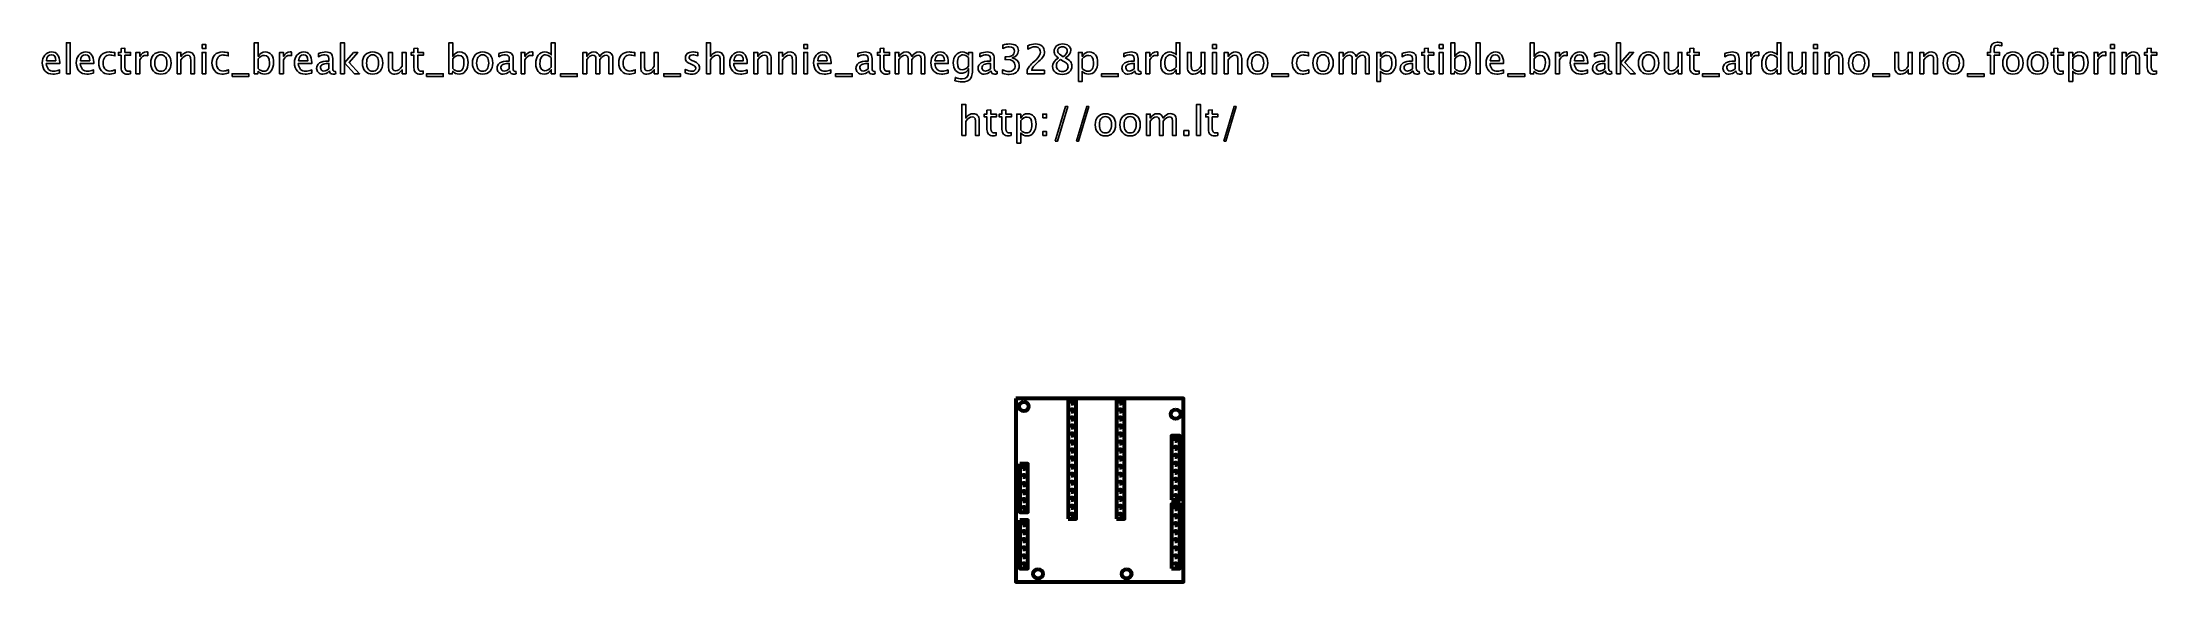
# Model space of a CAD drawing. Header units: centimetres. Extents: x -33.4 to 33.4, y -2.9 to 14.2.
import ezdxf

# ---------------------------------------------------------------- set-up
doc = ezdxf.new("R2010")
doc.units = ezdxf.units.CM
doc.header["$MEASUREMENT"] = 0
doc.layers.add('Layer 1', color=7, linetype='Continuous')

msp = doc.modelspace()

# ---------------------------------------------------------------- linework, layer by layer
at = {"layer": 'Layer 1', "lineweight": 53}
for points in [[(-0.999, -0.91001), (-0.745, -0.91001), (-0.745, 2.89999), (-0.999, 2.89999), (-0.999, -0.91001)], [(-0.902, 2.743), (-0.842, 2.743), (-0.842, 2.803), (-0.902, 2.803), (-0.902, 2.743)], [(0.525, -0.91001), (0.779, -0.91001), (0.779, 2.89999), (0.525, 2.89999), (0.525, -0.91001)], [(0.622, 2.743), (0.682, 2.743), (0.682, 2.803), (0.622, 2.803), (0.622, 2.743)], [(-0.902, 2.489), (-0.842, 2.489), (-0.842, 2.549), (-0.902, 2.549), (-0.902, 2.489)], [(-0.902, 2.235), (-0.842, 2.235), (-0.842, 2.295), (-0.902, 2.295), (-0.902, 2.235)], [(-0.902, 1.981), (-0.842, 1.981), (-0.842, 2.041), (-0.902, 2.041), (-0.902, 1.981)], [(0.622, 2.489), (0.682, 2.489), (0.682, 2.549), (0.622, 2.549), (0.622, 2.489)], [(0.622, 2.235), (0.682, 2.235), (0.682, 2.295), (0.622, 2.295), (0.622, 2.235)], [(0.622, 1.981), (0.682, 1.981), (0.682, 2.041), (0.622, 2.041), (0.622, 1.981)], [(-0.902, 1.727), (-0.842, 1.727), (-0.842, 1.787), (-0.902, 1.787), (-0.902, 1.727)], [(-0.902, 1.473), (-0.842, 1.473), (-0.842, 1.533), (-0.902, 1.533), (-0.902, 1.473)], [(0.622, 1.727), (0.682, 1.727), (0.682, 1.787), (0.622, 1.787), (0.622, 1.727)], [(0.622, 1.473), (0.682, 1.473), (0.682, 1.533), (0.622, 1.533), (0.622, 1.473)], [(2.273, -0.31325), (2.527, -0.31325), (2.527, 1.71875), (2.273, 1.71875), (2.273, -0.31325)], [(2.37, 1.56175), (2.43, 1.56175), (2.43, 1.62175), (2.37, 1.62175), (2.37, 1.56175)], [(2.37, 1.30775), (2.43, 1.30775), (2.43, 1.36775), (2.37, 1.36775), (2.37, 1.30775)], [(-2.426, 0.668), (-2.366, 0.668), (-2.366, 0.728), (-2.426, 0.728), (-2.426, 0.668)], [(-0.902, 1.219), (-0.842, 1.219), (-0.842, 1.279), (-0.902, 1.279), (-0.902, 1.219)], [(-0.902, 0.965), (-0.842, 0.965), (-0.842, 1.025), (-0.902, 1.025), (-0.902, 0.965)], [(-0.902, 0.711), (-0.842, 0.711), (-0.842, 0.771), (-0.902, 0.771), (-0.902, 0.711)], [(0.622, 1.219), (0.682, 1.219), (0.682, 1.279), (0.622, 1.279), (0.622, 1.219)], [(0.622, 0.965), (0.682, 0.965), (0.682, 1.025), (0.622, 1.025), (0.622, 0.965)], [(0.622, 0.711), (0.682, 0.711), (0.682, 0.771), (0.622, 0.771), (0.622, 0.711)], [(2.37, 1.05375), (2.43, 1.05375), (2.43, 1.11375), (2.37, 1.11375), (2.37, 1.05375)], [(2.37, 0.79975), (2.43, 0.79975), (2.43, 0.85975), (2.37, 0.85975), (2.37, 0.79975)], [(-2.426, 0.414), (-2.366, 0.414), (-2.366, 0.474), (-2.426, 0.474), (-2.426, 0.414)], [(-2.426, 0.16), (-2.366, 0.16), (-2.366, 0.22), (-2.426, 0.22), (-2.426, 0.16)], [(-0.902, 0.457), (-0.842, 0.457), (-0.842, 0.517), (-0.902, 0.517), (-0.902, 0.457)], [(-0.902, 0.203), (-0.842, 0.203), (-0.842, 0.263), (-0.902, 0.263), (-0.902, 0.203)], [(-0.902, -0.051), (-0.842, -0.051), (-0.842, 0.009), (-0.902, 0.009), (-0.902, -0.051)], [(0.622, 0.457), (0.682, 0.457), (0.682, 0.517), (0.622, 0.517), (0.622, 0.457)], [(0.622, 0.203), (0.682, 0.203), (0.682, 0.263), (0.622, 0.263), (0.622, 0.203)], [(0.622, -0.051), (0.682, -0.051), (0.682, 0.009), (0.622, 0.009), (0.622, -0.051)], [(2.37, 0.54575), (2.43, 0.54575), (2.43, 0.60575), (2.37, 0.60575), (2.37, 0.54575)], [(2.37, 0.29175), (2.43, 0.29175), (2.43, 0.35175), (2.37, 0.35175), (2.37, 0.29175)], [(2.37, 0.03775), (2.43, 0.03775), (2.43, 0.09775), (2.37, 0.09775), (2.37, 0.03775)], [(-2.426, -0.094), (-2.366, -0.094), (-2.366, -0.034), (-2.426, -0.034), (-2.426, -0.094)], [(-2.426, -0.348), (-2.366, -0.348), (-2.366, -0.288), (-2.426, -0.288), (-2.426, -0.348)], [(-2.426, -0.602), (-2.366, -0.602), (-2.366, -0.542), (-2.426, -0.542), (-2.426, -0.602)], [(-0.902, -0.305), (-0.842, -0.305), (-0.842, -0.245), (-0.902, -0.245), (-0.902, -0.305)], [(-0.902, -0.559), (-0.842, -0.559), (-0.842, -0.499), (-0.902, -0.499), (-0.902, -0.559)], [(0.622, -0.305), (0.682, -0.305), (0.682, -0.245), (0.622, -0.245), (0.622, -0.305)], [(0.622, -0.559), (0.682, -0.559), (0.682, -0.499), (0.622, -0.499), (0.622, -0.559)], [(2.273, -2.47699), (2.527, -2.47699), (2.527, -0.44499), (2.273, -0.44499), (2.273, -2.47699)], [(2.37, -0.21625), (2.43, -0.21625), (2.43, -0.15625), (2.37, -0.15625), (2.37, -0.21625)], [(2.37, -0.60199), (2.43, -0.60199), (2.43, -0.54199), (2.37, -0.54199), (2.37, -0.60199)], [(-2.426, -1.11), (-2.366, -1.11), (-2.366, -1.05), (-2.426, -1.05), (-2.426, -1.11)], [(-2.426, -1.364), (-2.366, -1.364), (-2.366, -1.304), (-2.426, -1.304), (-2.426, -1.364)], [(-0.902, -0.813), (-0.842, -0.813), (-0.842, -0.753), (-0.902, -0.753), (-0.902, -0.813)], [(0.622, -0.813), (0.682, -0.813), (0.682, -0.753), (0.622, -0.753), (0.622, -0.813)], [(2.37, -0.85599), (2.43, -0.85599), (2.43, -0.79599), (2.37, -0.79599), (2.37, -0.85599)], [(2.37, -1.10999), (2.43, -1.10999), (2.43, -1.04999), (2.37, -1.04999), (2.37, -1.10999)], [(2.37, -1.36399), (2.43, -1.36399), (2.43, -1.30399), (2.37, -1.30399), (2.37, -1.36399)], [(-2.426, -1.618), (-2.366, -1.618), (-2.366, -1.558), (-2.426, -1.558), (-2.426, -1.618)], [(-2.426, -1.872), (-2.366, -1.872), (-2.366, -1.812), (-2.426, -1.812), (-2.426, -1.872)], [(2.37, -1.61799), (2.43, -1.61799), (2.43, -1.55799), (2.37, -1.55799), (2.37, -1.61799)], [(2.37, -1.87199), (2.43, -1.87199), (2.43, -1.81199), (2.37, -1.81199), (2.37, -1.87199)], [(-2.426, -2.126), (-2.366, -2.126), (-2.366, -2.066), (-2.426, -2.066), (-2.426, -2.126)], [(-2.426, -2.38), (-2.366, -2.38), (-2.366, -2.32), (-2.426, -2.32), (-2.426, -2.38)], [(2.37, -2.12599), (2.43, -2.12599), (2.43, -2.06599), (2.37, -2.06599), (2.37, -2.12599)], [(2.37, -2.37999), (2.43, -2.37999), (2.43, -2.31999), (2.37, -2.31999), (2.37, -2.37999)]]:
    msp.add_lwpolyline(points, close=True, dxfattribs=at)
for centre in [(-2.396, 2.646), (2.4, 2.4), (-1.95, -2.65), (0.85, -2.65)]:
    msp.add_ellipse(centre, major_axis=(0, 0.15), ratio=1, dxfattribs=at)
at = {"layer": 'Layer 1'}
for points, knots in [([(-32.65898, 13.17044), (-32.65898, 13.17044), (-32.65898, 14.14961), (-32.65898, 14.14961), (-32.65898, 14.14961), (-32.65898, 14.14961), (-32.53706, 14.14961), (-32.53706, 14.14961), (-32.53706, 14.14961), (-32.53706, 14.14961), (-32.53706, 13.17044), (-32.53706, 13.17044), (-32.53706, 13.17044), (-32.53706, 13.17044), (-32.65898, 13.17044), (-32.65898, 13.17044)], [0, 0, 0, 0, 0.2, 0.2, 0.2, 0.2, 0.4, 0.4, 0.4, 0.4, 0.6, 0.6, 0.6, 0.6, 1, 1, 1, 1]), ([(-28.37083, 13.96673), (-28.37083, 13.96673), (-28.37083, 14.08865), (-28.37083, 14.08865), (-28.37083, 14.08865), (-28.37083, 14.08865), (-28.24891, 14.08865), (-28.24891, 14.08865), (-28.24891, 14.08865), (-28.24891, 14.08865), (-28.24891, 13.96673), (-28.24891, 13.96673), (-28.24891, 13.96673), (-28.24891, 13.96673), (-28.37083, 13.96673), (-28.37083, 13.96673)], [0, 0, 0, 0, 0.2, 0.2, 0.2, 0.2, 0.4, 0.4, 0.4, 0.4, 0.6, 0.6, 0.6, 0.6, 1, 1, 1, 1]), ([(-26.71835, 13.16282), (-26.71835, 13.16282), (-26.71835, 14.14961), (-26.71835, 14.14961), (-26.71835, 14.14961), (-26.71835, 14.14961), (-26.59643, 14.14961), (-26.59643, 14.14961), (-26.59643, 14.14961), (-26.59643, 14.14961), (-26.59643, 13.71633), (-26.59643, 13.71633), (-26.59643, 13.71633), (-26.54648, 13.81052), (-26.47133, 13.85751), (-26.37122, 13.85751), (-26.37122, 13.85751), (-26.29015, 13.85751), (-26.22644, 13.82809), (-26.17987, 13.76903), (-26.17987, 13.76903), (-26.1333, 13.70998), (-26.11002, 13.62933), (-26.11002, 13.5271), (-26.11002, 13.5271), (-26.11002, 13.41576), (-26.13648, 13.3258), (-26.18918, 13.25765), (-26.18918, 13.25765), (-26.24189, 13.18928), (-26.31131, 13.1552), (-26.39725, 13.1552), (-26.39725, 13.1552), (-26.47705, 13.1552), (-26.54351, 13.18568), (-26.59643, 13.24685), (-26.59643, 13.24685), (-26.59643, 13.24685), (-26.61125, 13.16282), (-26.61125, 13.16282), (-26.61125, 13.16282), (-26.61125, 13.16282), (-26.71835, 13.16282), (-26.71835, 13.16282)], [0, 0, 0, 0, 0.08333333, 0.08333333, 0.08333333, 0.08333333, 0.16666667, 0.16666667, 0.16666667, 0.16666667, 0.25, 0.25, 0.25, 0.25, 0.33333333, 0.33333333, 0.33333333, 0.33333333, 0.41666667, 0.41666667, 0.41666667, 0.41666667, 0.5, 0.5, 0.5, 0.5, 0.58333333, 0.58333333, 0.58333333, 0.58333333, 0.66666667, 0.66666667, 0.66666667, 0.66666667, 0.75, 0.75, 0.75, 0.75, 0.83333333, 0.83333333, 0.83333333, 0.83333333, 1, 1, 1, 1]), ([(-23.99061, 13.17044), (-23.99061, 13.17044), (-23.99061, 14.14961), (-23.99061, 14.14961), (-23.99061, 14.14961), (-23.99061, 14.14961), (-23.86869, 14.14961), (-23.86869, 14.14961), (-23.86869, 14.14961), (-23.86869, 14.14961), (-23.86869, 13.51694), (-23.86869, 13.51694), (-23.86869, 13.51694), (-23.86869, 13.51694), (-23.58294, 13.84354), (-23.58294, 13.84354), (-23.58294, 13.84354), (-23.58294, 13.84354), (-23.45128, 13.84354), (-23.45128, 13.84354), (-23.45128, 13.84354), (-23.45128, 13.84354), (-23.72433, 13.52943), (-23.72433, 13.52943), (-23.72433, 13.52943), (-23.72433, 13.52943), (-23.39413, 13.17044), (-23.39413, 13.17044), (-23.39413, 13.17044), (-23.39413, 13.17044), (-23.55119, 13.17044), (-23.55119, 13.17044), (-23.55119, 13.17044), (-23.55119, 13.17044), (-23.86869, 13.51567), (-23.86869, 13.51567), (-23.86869, 13.51567), (-23.86869, 13.51567), (-23.86869, 13.17044), (-23.86869, 13.17044), (-23.86869, 13.17044), (-23.86869, 13.17044), (-23.99061, 13.17044), (-23.99061, 13.17044)], [0, 0, 0, 0, 0.08333333, 0.08333333, 0.08333333, 0.08333333, 0.16666667, 0.16666667, 0.16666667, 0.16666667, 0.25, 0.25, 0.25, 0.25, 0.33333333, 0.33333333, 0.33333333, 0.33333333, 0.41666667, 0.41666667, 0.41666667, 0.41666667, 0.5, 0.5, 0.5, 0.5, 0.58333333, 0.58333333, 0.58333333, 0.58333333, 0.66666667, 0.66666667, 0.66666667, 0.66666667, 0.75, 0.75, 0.75, 0.75, 0.83333333, 0.83333333, 0.83333333, 0.83333333, 1, 1, 1, 1]), ([(-20.56986, 13.16282), (-20.56986, 13.16282), (-20.56986, 14.14961), (-20.56986, 14.14961), (-20.56986, 14.14961), (-20.56986, 14.14961), (-20.44794, 14.14961), (-20.44794, 14.14961), (-20.44794, 14.14961), (-20.44794, 14.14961), (-20.44794, 13.71633), (-20.44794, 13.71633), (-20.44794, 13.71633), (-20.39799, 13.81052), (-20.32284, 13.85751), (-20.22273, 13.85751), (-20.22273, 13.85751), (-20.14166, 13.85751), (-20.07795, 13.82809), (-20.03138, 13.76903), (-20.03138, 13.76903), (-19.98481, 13.70998), (-19.96153, 13.62933), (-19.96153, 13.5271), (-19.96153, 13.5271), (-19.96153, 13.41576), (-19.98799, 13.3258), (-20.04069, 13.25765), (-20.04069, 13.25765), (-20.0934, 13.18928), (-20.16282, 13.1552), (-20.24876, 13.1552), (-20.24876, 13.1552), (-20.32856, 13.1552), (-20.39502, 13.18568), (-20.44794, 13.24685), (-20.44794, 13.24685), (-20.44794, 13.24685), (-20.46276, 13.16282), (-20.46276, 13.16282), (-20.46276, 13.16282), (-20.46276, 13.16282), (-20.56986, 13.16282), (-20.56986, 13.16282)], [0, 0, 0, 0, 0.08333333, 0.08333333, 0.08333333, 0.08333333, 0.16666667, 0.16666667, 0.16666667, 0.16666667, 0.25, 0.25, 0.25, 0.25, 0.33333333, 0.33333333, 0.33333333, 0.33333333, 0.41666667, 0.41666667, 0.41666667, 0.41666667, 0.5, 0.5, 0.5, 0.5, 0.58333333, 0.58333333, 0.58333333, 0.58333333, 0.66666667, 0.66666667, 0.66666667, 0.66666667, 0.75, 0.75, 0.75, 0.75, 0.83333333, 0.83333333, 0.83333333, 0.83333333, 1, 1, 1, 1]), ([(-17.33645, 13.17044), (-17.33645, 13.17044), (-17.33645, 13.29681), (-17.33645, 13.29681), (-17.33645, 13.29681), (-17.38619, 13.2024), (-17.46112, 13.1552), (-17.56124, 13.1552), (-17.56124, 13.1552), (-17.64252, 13.1552), (-17.70644, 13.18462), (-17.75301, 13.24368), (-17.75301, 13.24368), (-17.79958, 13.30273), (-17.82286, 13.38338), (-17.82286, 13.48561), (-17.82286, 13.48561), (-17.82286, 13.59737), (-17.7964, 13.68733), (-17.7437, 13.75549), (-17.7437, 13.75549), (-17.69078, 13.82343), (-17.62135, 13.85751), (-17.5352, 13.85751), (-17.5352, 13.85751), (-17.45541, 13.85751), (-17.38894, 13.82703), (-17.33645, 13.76586), (-17.33645, 13.76586), (-17.33645, 13.76586), (-17.33645, 14.14961), (-17.33645, 14.14961), (-17.33645, 14.14961), (-17.33645, 14.14961), (-17.21453, 14.14961), (-17.21453, 14.14961), (-17.21453, 14.14961), (-17.21453, 14.14961), (-17.21453, 13.17044), (-17.21453, 13.17044), (-17.21453, 13.17044), (-17.21453, 13.17044), (-17.33645, 13.17044), (-17.33645, 13.17044)], [0, 0, 0, 0, 0.08333333, 0.08333333, 0.08333333, 0.08333333, 0.16666667, 0.16666667, 0.16666667, 0.16666667, 0.25, 0.25, 0.25, 0.25, 0.33333333, 0.33333333, 0.33333333, 0.33333333, 0.41666667, 0.41666667, 0.41666667, 0.41666667, 0.5, 0.5, 0.5, 0.5, 0.58333333, 0.58333333, 0.58333333, 0.58333333, 0.66666667, 0.66666667, 0.66666667, 0.66666667, 0.75, 0.75, 0.75, 0.75, 0.83333333, 0.83333333, 0.83333333, 0.83333333, 1, 1, 1, 1]), ([(-12.42832, 13.17044), (-12.42832, 13.17044), (-12.42832, 14.14961), (-12.42832, 14.14961), (-12.42832, 14.14961), (-12.42832, 14.14961), (-12.3064, 14.14961), (-12.3064, 14.14961), (-12.3064, 14.14961), (-12.3064, 14.14961), (-12.3064, 13.71633), (-12.3064, 13.71633), (-12.3064, 13.71633), (-12.24184, 13.81052), (-12.16268, 13.85751), (-12.06912, 13.85751), (-12.06912, 13.85751), (-12.01028, 13.85751), (-11.9635, 13.8391), (-11.929, 13.80205), (-11.929, 13.80205), (-11.8945, 13.76522), (-11.87714, 13.71548), (-11.87714, 13.65325), (-11.87714, 13.65325), (-11.87714, 13.65325), (-11.87714, 13.17044), (-11.87714, 13.17044), (-11.87714, 13.17044), (-11.87714, 13.17044), (-11.99906, 13.17044), (-11.99906, 13.17044), (-11.99906, 13.17044), (-11.99906, 13.17044), (-11.99906, 13.61346), (-11.99906, 13.61346), (-11.99906, 13.61346), (-11.99906, 13.66341), (-12.00647, 13.69897), (-12.02107, 13.72014), (-12.02107, 13.72014), (-12.03589, 13.74152), (-12.06023, 13.7521), (-12.09431, 13.7521), (-12.09431, 13.7521), (-12.16924, 13.7521), (-12.23994, 13.70321), (-12.3064, 13.60542), (-12.3064, 13.60542), (-12.3064, 13.60542), (-12.3064, 13.17044), (-12.3064, 13.17044), (-12.3064, 13.17044), (-12.3064, 13.17044), (-12.42832, 13.17044), (-12.42832, 13.17044)], [0, 0, 0, 0, 0.06666667, 0.06666667, 0.06666667, 0.06666667, 0.13333333, 0.13333333, 0.13333333, 0.13333333, 0.2, 0.2, 0.2, 0.2, 0.26666667, 0.26666667, 0.26666667, 0.26666667, 0.33333333, 0.33333333, 0.33333333, 0.33333333, 0.4, 0.4, 0.4, 0.4, 0.46666667, 0.46666667, 0.46666667, 0.46666667, 0.53333333, 0.53333333, 0.53333333, 0.53333333, 0.6, 0.6, 0.6, 0.6, 0.66666667, 0.66666667, 0.66666667, 0.66666667, 0.73333333, 0.73333333, 0.73333333, 0.73333333, 0.8, 0.8, 0.8, 0.8, 0.86666667, 0.86666667, 0.86666667, 0.86666667, 1, 1, 1, 1]), ([(-9.35597, 13.96673), (-9.35597, 13.96673), (-9.35597, 14.08865), (-9.35597, 14.08865), (-9.35597, 14.08865), (-9.35597, 14.08865), (-9.23405, 14.08865), (-9.23405, 14.08865), (-9.23405, 14.08865), (-9.23405, 14.08865), (-9.23405, 13.96673), (-9.23405, 13.96673), (-9.23405, 13.96673), (-9.23405, 13.96673), (-9.35597, 13.96673), (-9.35597, 13.96673)], [0, 0, 0, 0, 0.2, 0.2, 0.2, 0.2, 0.4, 0.4, 0.4, 0.4, 0.6, 0.6, 0.6, 0.6, 1, 1, 1, 1]), ([(-3.07603, 13.17679), (-3.07603, 13.17679), (-3.07603, 13.29109), (-3.07603, 13.29109), (-3.07603, 13.29109), (-2.98882, 13.25638), (-2.92045, 13.23902), (-2.87029, 13.23902), (-2.87029, 13.23902), (-2.81123, 13.23902), (-2.76361, 13.25595), (-2.72699, 13.29003), (-2.72699, 13.29003), (-2.69037, 13.32411), (-2.67217, 13.36856), (-2.67217, 13.42317), (-2.67217, 13.42317), (-2.67217, 13.55271), (-2.76234, 13.61748), (-2.94268, 13.61748), (-2.94268, 13.61748), (-2.94268, 13.61748), (-2.99094, 13.61748), (-2.99094, 13.61748), (-2.99094, 13.61748), (-2.99094, 13.61748), (-2.99094, 13.6994), (-2.99094, 13.6994), (-2.99094, 13.6994), (-2.99094, 13.6994), (-2.94818, 13.70003), (-2.94818, 13.70003), (-2.94818, 13.70003), (-2.77864, 13.70003), (-2.69376, 13.75972), (-2.69376, 13.87931), (-2.69376, 13.87931), (-2.69376, 13.97308), (-2.75006, 14.02007), (-2.86246, 14.02007), (-2.86246, 14.02007), (-2.92278, 14.02007), (-2.98967, 14.00271), (-3.06333, 13.968), (-3.06333, 13.968), (-3.06333, 13.968), (-3.06333, 14.07468), (-3.06333, 14.07468), (-3.06333, 14.07468), (-2.99115, 14.09923), (-2.92151, 14.11151), (-2.85463, 14.11151), (-2.85463, 14.11151), (-2.76361, 14.11151), (-2.69355, 14.09331), (-2.64486, 14.0569), (-2.64486, 14.0569), (-2.59618, 14.02071), (-2.57184, 13.968), (-2.57184, 13.899), (-2.57184, 13.899), (-2.57184, 13.79126), (-2.63555, 13.71442), (-2.76319, 13.6687), (-2.76319, 13.6687), (-2.61523, 13.6342), (-2.54136, 13.55313), (-2.54136, 13.42508), (-2.54136, 13.42508), (-2.54136, 13.33872), (-2.56993, 13.27077), (-2.62687, 13.22145), (-2.62687, 13.22145), (-2.68381, 13.17213), (-2.76213, 13.14758), (-2.86161, 13.14758), (-2.86161, 13.14758), (-2.91834, 13.14758), (-2.98967, 13.15732), (-3.07603, 13.17679)], [0, 0, 0, 0, 0.04761905, 0.04761905, 0.04761905, 0.04761905, 0.0952381, 0.0952381, 0.0952381, 0.0952381, 0.14285714, 0.14285714, 0.14285714, 0.14285714, 0.19047619, 0.19047619, 0.19047619, 0.19047619, 0.23809524, 0.23809524, 0.23809524, 0.23809524, 0.28571429, 0.28571429, 0.28571429, 0.28571429, 0.33333333, 0.33333333, 0.33333333, 0.33333333, 0.38095238, 0.38095238, 0.38095238, 0.38095238, 0.42857143, 0.42857143, 0.42857143, 0.42857143, 0.47619048, 0.47619048, 0.47619048, 0.47619048, 0.52380952, 0.52380952, 0.52380952, 0.52380952, 0.57142857, 0.57142857, 0.57142857, 0.57142857, 0.61904762, 0.61904762, 0.61904762, 0.61904762, 0.66666667, 0.66666667, 0.66666667, 0.66666667, 0.71428571, 0.71428571, 0.71428571, 0.71428571, 0.76190476, 0.76190476, 0.76190476, 0.76190476, 0.80952381, 0.80952381, 0.80952381, 0.80952381, 0.85714286, 0.85714286, 0.85714286, 0.85714286, 0.9047619, 0.9047619, 0.9047619, 0.9047619, 1, 1, 1, 1]), ([(-2.2971, 13.17044), (-2.2971, 13.17044), (-2.2971, 13.27712), (-2.2971, 13.27712), (-2.2971, 13.27712), (-2.26154, 13.36031), (-2.18978, 13.45111), (-2.08162, 13.54911), (-2.08162, 13.54911), (-2.08162, 13.54911), (-2.01177, 13.61177), (-2.01177, 13.61177), (-2.01177, 13.61177), (-1.92181, 13.69347), (-1.87673, 13.77433), (-1.87673, 13.85476), (-1.87673, 13.85476), (-1.87673, 13.90619), (-1.89218, 13.94641), (-1.92287, 13.97583), (-1.92287, 13.97583), (-1.95356, 14.00525), (-1.99611, 14.02007), (-2.05008, 14.02007), (-2.05008, 14.02007), (-2.11316, 14.02007), (-2.18788, 13.99594), (-2.27424, 13.94768), (-2.27424, 13.94768), (-2.27424, 13.94768), (-2.27424, 14.05436), (-2.27424, 14.05436), (-2.27424, 14.05436), (-2.19275, 14.09246), (-2.11168, 14.11151), (-2.03082, 14.11151), (-2.03082, 14.11151), (-1.94489, 14.11151), (-1.87588, 14.08844), (-1.82381, 14.04208), (-1.82381, 14.04208), (-1.77195, 13.99573), (-1.74592, 13.93435), (-1.74592, 13.85772), (-1.74592, 13.85772), (-1.74592, 13.80269), (-1.75904, 13.75379), (-1.78529, 13.71125), (-1.78529, 13.71125), (-1.81175, 13.66849), (-1.86064, 13.61685), (-1.9324, 13.55589), (-1.9324, 13.55589), (-1.9324, 13.55589), (-1.9796, 13.51567), (-1.9796, 13.51567), (-1.9796, 13.51567), (-2.07781, 13.43248), (-2.13454, 13.3529), (-2.14978, 13.27712), (-2.14978, 13.27712), (-2.14978, 13.27712), (-1.74973, 13.27712), (-1.74973, 13.27712), (-1.74973, 13.27712), (-1.74973, 13.27712), (-1.74973, 13.17044), (-1.74973, 13.17044), (-1.74973, 13.17044), (-1.74973, 13.17044), (-2.2971, 13.17044), (-2.2971, 13.17044)], [0, 0, 0, 0, 0.05263158, 0.05263158, 0.05263158, 0.05263158, 0.10526316, 0.10526316, 0.10526316, 0.10526316, 0.15789474, 0.15789474, 0.15789474, 0.15789474, 0.21052632, 0.21052632, 0.21052632, 0.21052632, 0.26315789, 0.26315789, 0.26315789, 0.26315789, 0.31578947, 0.31578947, 0.31578947, 0.31578947, 0.36842105, 0.36842105, 0.36842105, 0.36842105, 0.42105263, 0.42105263, 0.42105263, 0.42105263, 0.47368421, 0.47368421, 0.47368421, 0.47368421, 0.52631579, 0.52631579, 0.52631579, 0.52631579, 0.57894737, 0.57894737, 0.57894737, 0.57894737, 0.63157895, 0.63157895, 0.63157895, 0.63157895, 0.68421053, 0.68421053, 0.68421053, 0.68421053, 0.73684211, 0.73684211, 0.73684211, 0.73684211, 0.78947368, 0.78947368, 0.78947368, 0.78947368, 0.84210526, 0.84210526, 0.84210526, 0.84210526, 0.89473684, 0.89473684, 0.89473684, 0.89473684, 1, 1, 1, 1]), ([(-1.30735, 13.67019), (-1.35773, 13.70532), (-1.39286, 13.73792), (-1.41255, 13.76819), (-1.41255, 13.76819), (-1.43223, 13.79824), (-1.44197, 13.83465), (-1.44197, 13.8772), (-1.44197, 13.8772), (-1.44197, 13.94662), (-1.41657, 14.00314), (-1.36598, 14.04653), (-1.36598, 14.04653), (-1.31518, 14.08992), (-1.24893, 14.11151), (-1.16723, 14.11151), (-1.16723, 14.11151), (-1.09187, 14.11151), (-1.0307, 14.0931), (-0.98392, 14.05627), (-0.98392, 14.05627), (-0.93714, 14.01965), (-0.91365, 13.97181), (-0.91365, 13.91318), (-0.91365, 13.91318), (-0.91365, 13.82428), (-0.97059, 13.74321), (-1.08425, 13.67019), (-1.08425, 13.67019), (-0.94603, 13.60245), (-0.87682, 13.51503), (-0.87682, 13.40793), (-0.87682, 13.40793), (-0.87682, 13.33152), (-0.90582, 13.26908), (-0.9636, 13.22039), (-0.9636, 13.22039), (-1.02139, 13.17192), (-1.09568, 13.14758), (-1.1867, 13.14758), (-1.1867, 13.14758), (-1.2775, 13.14758), (-1.35074, 13.17044), (-1.40662, 13.21616), (-1.40662, 13.21616), (-1.46229, 13.26167), (-1.49023, 13.32178), (-1.49023, 13.39608), (-1.49023, 13.39608), (-1.49023, 13.50614), (-1.42927, 13.59737), (-1.30735, 13.67019)], [0, 0, 0, 0, 0.07142857, 0.07142857, 0.07142857, 0.07142857, 0.14285714, 0.14285714, 0.14285714, 0.14285714, 0.21428571, 0.21428571, 0.21428571, 0.21428571, 0.28571429, 0.28571429, 0.28571429, 0.28571429, 0.35714286, 0.35714286, 0.35714286, 0.35714286, 0.42857143, 0.42857143, 0.42857143, 0.42857143, 0.5, 0.5, 0.5, 0.5, 0.57142857, 0.57142857, 0.57142857, 0.57142857, 0.64285714, 0.64285714, 0.64285714, 0.64285714, 0.71428571, 0.71428571, 0.71428571, 0.71428571, 0.78571429, 0.78571429, 0.78571429, 0.78571429, 0.85714286, 0.85714286, 0.85714286, 0.85714286, 1, 1, 1, 1]), ([(2.41374, 13.17044), (2.41374, 13.17044), (2.41374, 13.29681), (2.41374, 13.29681), (2.41374, 13.29681), (2.364, 13.2024), (2.28907, 13.1552), (2.18895, 13.1552), (2.18895, 13.1552), (2.10767, 13.1552), (2.04375, 13.18462), (1.99718, 13.24368), (1.99718, 13.24368), (1.95061, 13.30273), (1.92733, 13.38338), (1.92733, 13.48561), (1.92733, 13.48561), (1.92733, 13.59737), (1.95379, 13.68733), (2.00649, 13.75549), (2.00649, 13.75549), (2.05941, 13.82343), (2.12884, 13.85751), (2.21499, 13.85751), (2.21499, 13.85751), (2.29478, 13.85751), (2.36125, 13.82703), (2.41374, 13.76586), (2.41374, 13.76586), (2.41374, 13.76586), (2.41374, 14.14961), (2.41374, 14.14961), (2.41374, 14.14961), (2.41374, 14.14961), (2.53566, 14.14961), (2.53566, 14.14961), (2.53566, 14.14961), (2.53566, 14.14961), (2.53566, 13.17044), (2.53566, 13.17044), (2.53566, 13.17044), (2.53566, 13.17044), (2.41374, 13.17044), (2.41374, 13.17044)], [0, 0, 0, 0, 0.08333333, 0.08333333, 0.08333333, 0.08333333, 0.16666667, 0.16666667, 0.16666667, 0.16666667, 0.25, 0.25, 0.25, 0.25, 0.33333333, 0.33333333, 0.33333333, 0.33333333, 0.41666667, 0.41666667, 0.41666667, 0.41666667, 0.5, 0.5, 0.5, 0.5, 0.58333333, 0.58333333, 0.58333333, 0.58333333, 0.66666667, 0.66666667, 0.66666667, 0.66666667, 0.75, 0.75, 0.75, 0.75, 0.83333333, 0.83333333, 0.83333333, 0.83333333, 1, 1, 1, 1]), ([(3.56817, 13.96673), (3.56817, 13.96673), (3.56817, 14.08865), (3.56817, 14.08865), (3.56817, 14.08865), (3.56817, 14.08865), (3.69009, 14.08865), (3.69009, 14.08865), (3.69009, 14.08865), (3.69009, 14.08865), (3.69009, 13.96673), (3.69009, 13.96673), (3.69009, 13.96673), (3.69009, 13.96673), (3.56817, 13.96673), (3.56817, 13.96673)], [0, 0, 0, 0, 0.2, 0.2, 0.2, 0.2, 0.4, 0.4, 0.4, 0.4, 0.6, 0.6, 0.6, 0.6, 1, 1, 1, 1]), ([(10.73054, 13.96673), (10.73054, 13.96673), (10.73054, 14.08865), (10.73054, 14.08865), (10.73054, 14.08865), (10.73054, 14.08865), (10.85246, 14.08865), (10.85246, 14.08865), (10.85246, 14.08865), (10.85246, 14.08865), (10.85246, 13.96673), (10.85246, 13.96673), (10.85246, 13.96673), (10.85246, 13.96673), (10.73054, 13.96673), (10.73054, 13.96673)], [0, 0, 0, 0, 0.2, 0.2, 0.2, 0.2, 0.4, 0.4, 0.4, 0.4, 0.6, 0.6, 0.6, 0.6, 1, 1, 1, 1]), ([(11.09757, 13.16282), (11.09757, 13.16282), (11.09757, 14.14961), (11.09757, 14.14961), (11.09757, 14.14961), (11.09757, 14.14961), (11.21949, 14.14961), (11.21949, 14.14961), (11.21949, 14.14961), (11.21949, 14.14961), (11.21949, 13.71633), (11.21949, 13.71633), (11.21949, 13.71633), (11.26944, 13.81052), (11.34459, 13.85751), (11.4447, 13.85751), (11.4447, 13.85751), (11.52577, 13.85751), (11.58948, 13.82809), (11.63605, 13.76903), (11.63605, 13.76903), (11.68262, 13.70998), (11.7059, 13.62933), (11.7059, 13.5271), (11.7059, 13.5271), (11.7059, 13.41576), (11.67944, 13.3258), (11.62674, 13.25765), (11.62674, 13.25765), (11.57403, 13.18928), (11.50461, 13.1552), (11.41867, 13.1552), (11.41867, 13.1552), (11.33887, 13.1552), (11.27241, 13.18568), (11.21949, 13.24685), (11.21949, 13.24685), (11.21949, 13.24685), (11.20467, 13.16282), (11.20467, 13.16282), (11.20467, 13.16282), (11.20467, 13.16282), (11.09757, 13.16282), (11.09757, 13.16282)], [0, 0, 0, 0, 0.08333333, 0.08333333, 0.08333333, 0.08333333, 0.16666667, 0.16666667, 0.16666667, 0.16666667, 0.25, 0.25, 0.25, 0.25, 0.33333333, 0.33333333, 0.33333333, 0.33333333, 0.41666667, 0.41666667, 0.41666667, 0.41666667, 0.5, 0.5, 0.5, 0.5, 0.58333333, 0.58333333, 0.58333333, 0.58333333, 0.66666667, 0.66666667, 0.66666667, 0.66666667, 0.75, 0.75, 0.75, 0.75, 0.83333333, 0.83333333, 0.83333333, 0.83333333, 1, 1, 1, 1]), ([(11.89682, 13.17044), (11.89682, 13.17044), (11.89682, 14.14961), (11.89682, 14.14961), (11.89682, 14.14961), (11.89682, 14.14961), (12.01874, 14.14961), (12.01874, 14.14961), (12.01874, 14.14961), (12.01874, 14.14961), (12.01874, 13.17044), (12.01874, 13.17044), (12.01874, 13.17044), (12.01874, 13.17044), (11.89682, 13.17044), (11.89682, 13.17044)], [0, 0, 0, 0, 0.2, 0.2, 0.2, 0.2, 0.4, 0.4, 0.4, 0.4, 0.6, 0.6, 0.6, 0.6, 1, 1, 1, 1]), ([(13.60645, 13.16282), (13.60645, 13.16282), (13.60645, 14.14961), (13.60645, 14.14961), (13.60645, 14.14961), (13.60645, 14.14961), (13.72837, 14.14961), (13.72837, 14.14961), (13.72837, 14.14961), (13.72837, 14.14961), (13.72837, 13.71633), (13.72837, 13.71633), (13.72837, 13.71633), (13.77832, 13.81052), (13.85347, 13.85751), (13.95358, 13.85751), (13.95358, 13.85751), (14.03465, 13.85751), (14.09836, 13.82809), (14.14493, 13.76903), (14.14493, 13.76903), (14.1915, 13.70998), (14.21478, 13.62933), (14.21478, 13.5271), (14.21478, 13.5271), (14.21478, 13.41576), (14.18832, 13.3258), (14.13562, 13.25765), (14.13562, 13.25765), (14.08291, 13.18928), (14.01349, 13.1552), (13.92755, 13.1552), (13.92755, 13.1552), (13.84775, 13.1552), (13.78129, 13.18568), (13.72837, 13.24685), (13.72837, 13.24685), (13.72837, 13.24685), (13.71355, 13.16282), (13.71355, 13.16282), (13.71355, 13.16282), (13.71355, 13.16282), (13.60645, 13.16282), (13.60645, 13.16282)], [0, 0, 0, 0, 0.08333333, 0.08333333, 0.08333333, 0.08333333, 0.16666667, 0.16666667, 0.16666667, 0.16666667, 0.25, 0.25, 0.25, 0.25, 0.33333333, 0.33333333, 0.33333333, 0.33333333, 0.41666667, 0.41666667, 0.41666667, 0.41666667, 0.5, 0.5, 0.5, 0.5, 0.58333333, 0.58333333, 0.58333333, 0.58333333, 0.66666667, 0.66666667, 0.66666667, 0.66666667, 0.75, 0.75, 0.75, 0.75, 0.83333333, 0.83333333, 0.83333333, 0.83333333, 1, 1, 1, 1]), ([(16.33419, 13.17044), (16.33419, 13.17044), (16.33419, 14.14961), (16.33419, 14.14961), (16.33419, 14.14961), (16.33419, 14.14961), (16.45611, 14.14961), (16.45611, 14.14961), (16.45611, 14.14961), (16.45611, 14.14961), (16.45611, 13.51694), (16.45611, 13.51694), (16.45611, 13.51694), (16.45611, 13.51694), (16.74186, 13.84354), (16.74186, 13.84354), (16.74186, 13.84354), (16.74186, 13.84354), (16.87352, 13.84354), (16.87352, 13.84354), (16.87352, 13.84354), (16.87352, 13.84354), (16.60047, 13.52943), (16.60047, 13.52943), (16.60047, 13.52943), (16.60047, 13.52943), (16.93067, 13.17044), (16.93067, 13.17044), (16.93067, 13.17044), (16.93067, 13.17044), (16.77361, 13.17044), (16.77361, 13.17044), (16.77361, 13.17044), (16.77361, 13.17044), (16.45611, 13.51567), (16.45611, 13.51567), (16.45611, 13.51567), (16.45611, 13.51567), (16.45611, 13.17044), (16.45611, 13.17044), (16.45611, 13.17044), (16.45611, 13.17044), (16.33419, 13.17044), (16.33419, 13.17044)], [0, 0, 0, 0, 0.08333333, 0.08333333, 0.08333333, 0.08333333, 0.16666667, 0.16666667, 0.16666667, 0.16666667, 0.25, 0.25, 0.25, 0.25, 0.33333333, 0.33333333, 0.33333333, 0.33333333, 0.41666667, 0.41666667, 0.41666667, 0.41666667, 0.5, 0.5, 0.5, 0.5, 0.58333333, 0.58333333, 0.58333333, 0.58333333, 0.66666667, 0.66666667, 0.66666667, 0.66666667, 0.75, 0.75, 0.75, 0.75, 0.83333333, 0.83333333, 0.83333333, 0.83333333, 1, 1, 1, 1]), ([(21.4089, 13.17044), (21.4089, 13.17044), (21.4089, 13.29681), (21.4089, 13.29681), (21.4089, 13.29681), (21.35916, 13.2024), (21.28423, 13.1552), (21.18411, 13.1552), (21.18411, 13.1552), (21.10283, 13.1552), (21.03891, 13.18462), (20.99234, 13.24368), (20.99234, 13.24368), (20.94577, 13.30273), (20.92249, 13.38338), (20.92249, 13.48561), (20.92249, 13.48561), (20.92249, 13.59737), (20.94895, 13.68733), (21.00165, 13.75549), (21.00165, 13.75549), (21.05457, 13.82343), (21.124, 13.85751), (21.21015, 13.85751), (21.21015, 13.85751), (21.28994, 13.85751), (21.35641, 13.82703), (21.4089, 13.76586), (21.4089, 13.76586), (21.4089, 13.76586), (21.4089, 14.14961), (21.4089, 14.14961), (21.4089, 14.14961), (21.4089, 14.14961), (21.53082, 14.14961), (21.53082, 14.14961), (21.53082, 14.14961), (21.53082, 14.14961), (21.53082, 13.17044), (21.53082, 13.17044), (21.53082, 13.17044), (21.53082, 13.17044), (21.4089, 13.17044), (21.4089, 13.17044)], [0, 0, 0, 0, 0.08333333, 0.08333333, 0.08333333, 0.08333333, 0.16666667, 0.16666667, 0.16666667, 0.16666667, 0.25, 0.25, 0.25, 0.25, 0.33333333, 0.33333333, 0.33333333, 0.33333333, 0.41666667, 0.41666667, 0.41666667, 0.41666667, 0.5, 0.5, 0.5, 0.5, 0.58333333, 0.58333333, 0.58333333, 0.58333333, 0.66666667, 0.66666667, 0.66666667, 0.66666667, 0.75, 0.75, 0.75, 0.75, 0.83333333, 0.83333333, 0.83333333, 0.83333333, 1, 1, 1, 1]), ([(22.56333, 13.96673), (22.56333, 13.96673), (22.56333, 14.08865), (22.56333, 14.08865), (22.56333, 14.08865), (22.56333, 14.08865), (22.68525, 14.08865), (22.68525, 14.08865), (22.68525, 14.08865), (22.68525, 14.08865), (22.68525, 13.96673), (22.68525, 13.96673), (22.68525, 13.96673), (22.68525, 13.96673), (22.56333, 13.96673), (22.56333, 13.96673)], [0, 0, 0, 0, 0.2, 0.2, 0.2, 0.2, 0.4, 0.4, 0.4, 0.4, 0.6, 0.6, 0.6, 0.6, 1, 1, 1, 1]), ([(28.14837, 13.17044), (28.14837, 13.17044), (28.14837, 13.7521), (28.14837, 13.7521), (28.14837, 13.7521), (28.14837, 13.7521), (28.05291, 13.7521), (28.05291, 13.7521), (28.05291, 13.7521), (28.05291, 13.7521), (28.05291, 13.84354), (28.05291, 13.84354), (28.05291, 13.84354), (28.05291, 13.84354), (28.14837, 13.84354), (28.14837, 13.84354), (28.14837, 13.84354), (28.14837, 13.84354), (28.14837, 13.92419), (28.14837, 13.92419), (28.14837, 13.92419), (28.14837, 14.08463), (28.22161, 14.16485), (28.36808, 14.16485), (28.36808, 14.16485), (28.40914, 14.16485), (28.45571, 14.15808), (28.50778, 14.14453), (28.50778, 14.14453), (28.50778, 14.14453), (28.50778, 14.04674), (28.50778, 14.04674), (28.50778, 14.04674), (28.45254, 14.06452), (28.4083, 14.07341), (28.37507, 14.07341), (28.37507, 14.07341), (28.33464, 14.07341), (28.30712, 14.06389), (28.29252, 14.04462), (28.29252, 14.04462), (28.2777, 14.02536), (28.27029, 13.98959), (28.27029, 13.93731), (28.27029, 13.93731), (28.27029, 13.93731), (28.27029, 13.84354), (28.27029, 13.84354), (28.27029, 13.84354), (28.27029, 13.84354), (28.43941, 13.84354), (28.43941, 13.84354), (28.43941, 13.84354), (28.43941, 13.84354), (28.43941, 13.7521), (28.43941, 13.7521), (28.43941, 13.7521), (28.43941, 13.7521), (28.27029, 13.7521), (28.27029, 13.7521), (28.27029, 13.7521), (28.27029, 13.7521), (28.27029, 13.17044), (28.27029, 13.17044), (28.27029, 13.17044), (28.27029, 13.17044), (28.14837, 13.17044), (28.14837, 13.17044)], [0, 0, 0, 0, 0.05555556, 0.05555556, 0.05555556, 0.05555556, 0.11111111, 0.11111111, 0.11111111, 0.11111111, 0.16666667, 0.16666667, 0.16666667, 0.16666667, 0.22222222, 0.22222222, 0.22222222, 0.22222222, 0.27777778, 0.27777778, 0.27777778, 0.27777778, 0.33333333, 0.33333333, 0.33333333, 0.33333333, 0.38888889, 0.38888889, 0.38888889, 0.38888889, 0.44444444, 0.44444444, 0.44444444, 0.44444444, 0.5, 0.5, 0.5, 0.5, 0.55555556, 0.55555556, 0.55555556, 0.55555556, 0.61111111, 0.61111111, 0.61111111, 0.61111111, 0.66666667, 0.66666667, 0.66666667, 0.66666667, 0.72222222, 0.72222222, 0.72222222, 0.72222222, 0.77777778, 0.77777778, 0.77777778, 0.77777778, 0.83333333, 0.83333333, 0.83333333, 0.83333333, 0.88888889, 0.88888889, 0.88888889, 0.88888889, 1, 1, 1, 1]), ([(31.94672, 13.96673), (31.94672, 13.96673), (31.94672, 14.08865), (31.94672, 14.08865), (31.94672, 14.08865), (31.94672, 14.08865), (32.06864, 14.08865), (32.06864, 14.08865), (32.06864, 14.08865), (32.06864, 14.08865), (32.06864, 13.96673), (32.06864, 13.96673), (32.06864, 13.96673), (32.06864, 13.96673), (31.94672, 13.96673), (31.94672, 13.96673)], [0, 0, 0, 0, 0.2, 0.2, 0.2, 0.2, 0.4, 0.4, 0.4, 0.4, 0.6, 0.6, 0.6, 0.6, 1, 1, 1, 1]), ([(-32.87255, 13.19203), (-32.95446, 13.16748), (-33.02453, 13.1552), (-33.08295, 13.1552), (-33.08295, 13.1552), (-33.18264, 13.1552), (-33.26371, 13.18822), (-33.32615, 13.25405), (-33.32615, 13.25405), (-33.38859, 13.31988), (-33.41992, 13.40518), (-33.41992, 13.51017), (-33.41992, 13.51017), (-33.41992, 13.61198), (-33.3924, 13.69559), (-33.33716, 13.76099), (-33.33716, 13.76099), (-33.28191, 13.82618), (-33.21122, 13.85878), (-33.12507, 13.85878), (-33.12507, 13.85878), (-33.04358, 13.85878), (-32.9805, 13.82978), (-32.93605, 13.77179), (-32.93605, 13.77179), (-32.8916, 13.71379), (-32.86937, 13.63166), (-32.86937, 13.52519), (-32.86937, 13.52519), (-32.86937, 13.52519), (-32.87001, 13.48794), (-32.87001, 13.48794), (-32.87001, 13.48794), (-32.87001, 13.48794), (-33.29546, 13.48794), (-33.29546, 13.48794), (-33.29546, 13.48794), (-33.27768, 13.32707), (-33.19915, 13.24664), (-33.06009, 13.24664), (-33.06009, 13.24664), (-33.00907, 13.24664), (-32.94663, 13.26103), (-32.87255, 13.28982), (-32.87255, 13.28982), (-32.87255, 13.28982), (-32.87255, 13.19203), (-32.87255, 13.19203)], [0, 0, 0, 0, 0.07692308, 0.07692308, 0.07692308, 0.07692308, 0.15384615, 0.15384615, 0.15384615, 0.15384615, 0.23076923, 0.23076923, 0.23076923, 0.23076923, 0.30769231, 0.30769231, 0.30769231, 0.30769231, 0.38461538, 0.38461538, 0.38461538, 0.38461538, 0.46153846, 0.46153846, 0.46153846, 0.46153846, 0.53846154, 0.53846154, 0.53846154, 0.53846154, 0.61538462, 0.61538462, 0.61538462, 0.61538462, 0.69230769, 0.69230769, 0.69230769, 0.69230769, 0.76923077, 0.76923077, 0.76923077, 0.76923077, 0.84615385, 0.84615385, 0.84615385, 0.84615385, 1, 1, 1, 1]), ([(-33.28911, 13.57938), (-33.28911, 13.57938), (-32.99193, 13.57938), (-32.99193, 13.57938), (-32.99193, 13.57938), (-32.99193, 13.70469), (-33.03871, 13.76734), (-33.13205, 13.76734), (-33.13205, 13.76734), (-33.22603, 13.76734), (-33.27831, 13.70469), (-33.28911, 13.57938)], [0, 0, 0, 0, 0.25, 0.25, 0.25, 0.25, 0.5, 0.5, 0.5, 0.5, 1, 1, 1, 1]), ([(-31.79792, 13.19203), (-31.87983, 13.16748), (-31.9499, 13.1552), (-32.00832, 13.1552), (-32.00832, 13.1552), (-32.10801, 13.1552), (-32.18908, 13.18822), (-32.25152, 13.25405), (-32.25152, 13.25405), (-32.31396, 13.31988), (-32.34529, 13.40518), (-32.34529, 13.51017), (-32.34529, 13.51017), (-32.34529, 13.61198), (-32.31777, 13.69559), (-32.26253, 13.76099), (-32.26253, 13.76099), (-32.20728, 13.82618), (-32.13659, 13.85878), (-32.05044, 13.85878), (-32.05044, 13.85878), (-31.96895, 13.85878), (-31.90587, 13.82978), (-31.86142, 13.77179), (-31.86142, 13.77179), (-31.81697, 13.71379), (-31.79474, 13.63166), (-31.79474, 13.52519), (-31.79474, 13.52519), (-31.79474, 13.52519), (-31.79538, 13.48794), (-31.79538, 13.48794), (-31.79538, 13.48794), (-31.79538, 13.48794), (-32.22083, 13.48794), (-32.22083, 13.48794), (-32.22083, 13.48794), (-32.20305, 13.32707), (-32.12452, 13.24664), (-31.98546, 13.24664), (-31.98546, 13.24664), (-31.93444, 13.24664), (-31.872, 13.26103), (-31.79792, 13.28982), (-31.79792, 13.28982), (-31.79792, 13.28982), (-31.79792, 13.19203), (-31.79792, 13.19203)], [0, 0, 0, 0, 0.07692308, 0.07692308, 0.07692308, 0.07692308, 0.15384615, 0.15384615, 0.15384615, 0.15384615, 0.23076923, 0.23076923, 0.23076923, 0.23076923, 0.30769231, 0.30769231, 0.30769231, 0.30769231, 0.38461538, 0.38461538, 0.38461538, 0.38461538, 0.46153846, 0.46153846, 0.46153846, 0.46153846, 0.53846154, 0.53846154, 0.53846154, 0.53846154, 0.61538462, 0.61538462, 0.61538462, 0.61538462, 0.69230769, 0.69230769, 0.69230769, 0.69230769, 0.76923077, 0.76923077, 0.76923077, 0.76923077, 0.84615385, 0.84615385, 0.84615385, 0.84615385, 1, 1, 1, 1]), ([(-32.21448, 13.57938), (-32.21448, 13.57938), (-31.9173, 13.57938), (-31.9173, 13.57938), (-31.9173, 13.57938), (-31.9173, 13.70469), (-31.96408, 13.76734), (-32.05742, 13.76734), (-32.05742, 13.76734), (-32.1514, 13.76734), (-32.20368, 13.70469), (-32.21448, 13.57938)], [0, 0, 0, 0, 0.25, 0.25, 0.25, 0.25, 0.5, 0.5, 0.5, 0.5, 1, 1, 1, 1]), ([(-31.11699, 13.19076), (-31.19594, 13.16705), (-31.2641, 13.1552), (-31.32146, 13.1552), (-31.32146, 13.1552), (-31.41248, 13.1552), (-31.48783, 13.18886), (-31.54773, 13.25595), (-31.54773, 13.25595), (-31.60763, 13.32326), (-31.63769, 13.40814), (-31.63769, 13.51038), (-31.63769, 13.51038), (-31.63769, 13.6196), (-31.60806, 13.7049), (-31.54879, 13.76586), (-31.54879, 13.76586), (-31.48952, 13.82703), (-31.40676, 13.85751), (-31.3005, 13.85751), (-31.3005, 13.85751), (-31.24822, 13.85751), (-31.18938, 13.85031), (-31.12461, 13.83592), (-31.12461, 13.83592), (-31.12461, 13.83592), (-31.12461, 13.73305), (-31.12461, 13.73305), (-31.12461, 13.73305), (-31.1934, 13.75337), (-31.24949, 13.76353), (-31.29267, 13.76353), (-31.29267, 13.76353), (-31.35533, 13.76353), (-31.40549, 13.74004), (-31.44296, 13.69326), (-31.44296, 13.69326), (-31.48042, 13.64648), (-31.49926, 13.58404), (-31.49926, 13.50614), (-31.49926, 13.50614), (-31.49926, 13.43058), (-31.47979, 13.36962), (-31.44105, 13.32284), (-31.44105, 13.32284), (-31.40232, 13.27627), (-31.35173, 13.25299), (-31.28886, 13.25299), (-31.28886, 13.25299), (-31.23319, 13.25299), (-31.17604, 13.26738), (-31.11699, 13.29617), (-31.11699, 13.29617), (-31.11699, 13.29617), (-31.11699, 13.19076), (-31.11699, 13.19076)], [0, 0, 0, 0, 0.06666667, 0.06666667, 0.06666667, 0.06666667, 0.13333333, 0.13333333, 0.13333333, 0.13333333, 0.2, 0.2, 0.2, 0.2, 0.26666667, 0.26666667, 0.26666667, 0.26666667, 0.33333333, 0.33333333, 0.33333333, 0.33333333, 0.4, 0.4, 0.4, 0.4, 0.46666667, 0.46666667, 0.46666667, 0.46666667, 0.53333333, 0.53333333, 0.53333333, 0.53333333, 0.6, 0.6, 0.6, 0.6, 0.66666667, 0.66666667, 0.66666667, 0.66666667, 0.73333333, 0.73333333, 0.73333333, 0.73333333, 0.8, 0.8, 0.8, 0.8, 0.86666667, 0.86666667, 0.86666667, 0.86666667, 1, 1, 1, 1]), ([(-30.63291, 13.17065), (-30.67059, 13.16028), (-30.70339, 13.1552), (-30.73112, 13.1552), (-30.73112, 13.1552), (-30.79335, 13.1552), (-30.84182, 13.17298), (-30.87654, 13.20854), (-30.87654, 13.20854), (-30.91146, 13.2441), (-30.92882, 13.29342), (-30.92882, 13.35671), (-30.92882, 13.35671), (-30.92882, 13.35671), (-30.92882, 13.7521), (-30.92882, 13.7521), (-30.92882, 13.7521), (-30.92882, 13.7521), (-31.01306, 13.7521), (-31.01306, 13.7521), (-31.01306, 13.7521), (-31.01306, 13.7521), (-31.01306, 13.84354), (-31.01306, 13.84354), (-31.01306, 13.84354), (-31.01306, 13.84354), (-30.92882, 13.84354), (-30.92882, 13.84354), (-30.92882, 13.84354), (-30.92882, 13.84354), (-30.92882, 13.96525), (-30.92882, 13.96525), (-30.92882, 13.96525), (-30.92882, 13.96525), (-30.8069, 13.97689), (-30.8069, 13.97689), (-30.8069, 13.97689), (-30.8069, 13.97689), (-30.8069, 13.84354), (-30.8069, 13.84354), (-30.8069, 13.84354), (-30.8069, 13.84354), (-30.63037, 13.84354), (-30.63037, 13.84354), (-30.63037, 13.84354), (-30.63037, 13.84354), (-30.63037, 13.7521), (-30.63037, 13.7521), (-30.63037, 13.7521), (-30.63037, 13.7521), (-30.8069, 13.7521), (-30.8069, 13.7521), (-30.8069, 13.7521), (-30.8069, 13.7521), (-30.8069, 13.37872), (-30.8069, 13.37872), (-30.8069, 13.37872), (-30.8069, 13.29067), (-30.76859, 13.24664), (-30.69218, 13.24664), (-30.69218, 13.24664), (-30.67588, 13.24664), (-30.65619, 13.24939), (-30.63291, 13.25468), (-30.63291, 13.25468), (-30.63291, 13.25468), (-30.63291, 13.17065), (-30.63291, 13.17065)], [0, 0, 0, 0, 0.05555556, 0.05555556, 0.05555556, 0.05555556, 0.11111111, 0.11111111, 0.11111111, 0.11111111, 0.16666667, 0.16666667, 0.16666667, 0.16666667, 0.22222222, 0.22222222, 0.22222222, 0.22222222, 0.27777778, 0.27777778, 0.27777778, 0.27777778, 0.33333333, 0.33333333, 0.33333333, 0.33333333, 0.38888889, 0.38888889, 0.38888889, 0.38888889, 0.44444444, 0.44444444, 0.44444444, 0.44444444, 0.5, 0.5, 0.5, 0.5, 0.55555556, 0.55555556, 0.55555556, 0.55555556, 0.61111111, 0.61111111, 0.61111111, 0.61111111, 0.66666667, 0.66666667, 0.66666667, 0.66666667, 0.72222222, 0.72222222, 0.72222222, 0.72222222, 0.77777778, 0.77777778, 0.77777778, 0.77777778, 0.83333333, 0.83333333, 0.83333333, 0.83333333, 0.88888889, 0.88888889, 0.88888889, 0.88888889, 1, 1, 1, 1]), ([(-30.45892, 13.17044), (-30.45892, 13.17044), (-30.45892, 13.84354), (-30.45892, 13.84354), (-30.45892, 13.84354), (-30.45892, 13.84354), (-30.337, 13.84354), (-30.337, 13.84354), (-30.337, 13.84354), (-30.337, 13.84354), (-30.337, 13.71633), (-30.337, 13.71633), (-30.337, 13.71633), (-30.28853, 13.81052), (-30.21825, 13.85751), (-30.12597, 13.85751), (-30.12597, 13.85751), (-30.11348, 13.85751), (-30.10036, 13.85645), (-30.08681, 13.85434), (-30.08681, 13.85434), (-30.08681, 13.85434), (-30.08681, 13.74025), (-30.08681, 13.74025), (-30.08681, 13.74025), (-30.10798, 13.74723), (-30.1266, 13.75083), (-30.14269, 13.75083), (-30.14269, 13.75083), (-30.22016, 13.75083), (-30.28493, 13.70511), (-30.337, 13.61346), (-30.337, 13.61346), (-30.337, 13.61346), (-30.337, 13.17044), (-30.337, 13.17044), (-30.337, 13.17044), (-30.337, 13.17044), (-30.45892, 13.17044), (-30.45892, 13.17044)], [0, 0, 0, 0, 0.09090909, 0.09090909, 0.09090909, 0.09090909, 0.18181818, 0.18181818, 0.18181818, 0.18181818, 0.27272727, 0.27272727, 0.27272727, 0.27272727, 0.36363636, 0.36363636, 0.36363636, 0.36363636, 0.45454545, 0.45454545, 0.45454545, 0.45454545, 0.54545455, 0.54545455, 0.54545455, 0.54545455, 0.63636364, 0.63636364, 0.63636364, 0.63636364, 0.72727273, 0.72727273, 0.72727273, 0.72727273, 0.81818182, 0.81818182, 0.81818182, 0.81818182, 1, 1, 1, 1]), ([(-29.67131, 13.1552), (-29.77016, 13.1552), (-29.84847, 13.18674), (-29.90605, 13.24982), (-29.90605, 13.24982), (-29.96383, 13.31289), (-29.99262, 13.39862), (-29.99262, 13.50678), (-29.99262, 13.50678), (-29.99262, 13.61473), (-29.96383, 13.70024), (-29.90605, 13.76311), (-29.90605, 13.76311), (-29.84847, 13.82597), (-29.77016, 13.85751), (-29.67131, 13.85751), (-29.67131, 13.85751), (-29.57246, 13.85751), (-29.49414, 13.82597), (-29.43657, 13.76311), (-29.43657, 13.76311), (-29.37879, 13.70024), (-29.35, 13.61473), (-29.35, 13.50678), (-29.35, 13.50678), (-29.35, 13.39862), (-29.37879, 13.31289), (-29.43657, 13.24982), (-29.43657, 13.24982), (-29.49414, 13.18674), (-29.57246, 13.1552), (-29.67131, 13.1552)], [0, 0, 0, 0, 0.11111111, 0.11111111, 0.11111111, 0.11111111, 0.22222222, 0.22222222, 0.22222222, 0.22222222, 0.33333333, 0.33333333, 0.33333333, 0.33333333, 0.44444444, 0.44444444, 0.44444444, 0.44444444, 0.55555556, 0.55555556, 0.55555556, 0.55555556, 0.66666667, 0.66666667, 0.66666667, 0.66666667, 0.77777778, 0.77777778, 0.77777778, 0.77777778, 1, 1, 1, 1]), ([(-29.67152, 13.24664), (-29.6112, 13.24664), (-29.56421, 13.26929), (-29.53076, 13.3148), (-29.53076, 13.3148), (-29.49753, 13.36009), (-29.48081, 13.42423), (-29.48081, 13.50678), (-29.48081, 13.50678), (-29.48081, 13.58912), (-29.49753, 13.65304), (-29.53076, 13.69834), (-29.53076, 13.69834), (-29.56421, 13.74342), (-29.6112, 13.76607), (-29.67152, 13.76607), (-29.67152, 13.76607), (-29.73206, 13.76607), (-29.77905, 13.74342), (-29.81207, 13.69834), (-29.81207, 13.69834), (-29.8453, 13.65304), (-29.86181, 13.58912), (-29.86181, 13.50678), (-29.86181, 13.50678), (-29.86181, 13.42423), (-29.8453, 13.36009), (-29.81207, 13.3148), (-29.81207, 13.3148), (-29.77905, 13.26929), (-29.73206, 13.24664), (-29.67152, 13.24664)], [0, 0, 0, 0, 0.11111111, 0.11111111, 0.11111111, 0.11111111, 0.22222222, 0.22222222, 0.22222222, 0.22222222, 0.33333333, 0.33333333, 0.33333333, 0.33333333, 0.44444444, 0.44444444, 0.44444444, 0.44444444, 0.55555556, 0.55555556, 0.55555556, 0.55555556, 0.66666667, 0.66666667, 0.66666667, 0.66666667, 0.77777778, 0.77777778, 0.77777778, 0.77777778, 1, 1, 1, 1]), ([(-29.15908, 13.17044), (-29.15908, 13.17044), (-29.15908, 13.84354), (-29.15908, 13.84354), (-29.15908, 13.84354), (-29.15908, 13.84354), (-29.03716, 13.84354), (-29.03716, 13.84354), (-29.03716, 13.84354), (-29.03716, 13.84354), (-29.03716, 13.71633), (-29.03716, 13.71633), (-29.03716, 13.71633), (-28.9726, 13.81052), (-28.89344, 13.85751), (-28.79988, 13.85751), (-28.79988, 13.85751), (-28.74104, 13.85751), (-28.69426, 13.8391), (-28.65976, 13.80205), (-28.65976, 13.80205), (-28.62526, 13.76522), (-28.6079, 13.71548), (-28.6079, 13.65325), (-28.6079, 13.65325), (-28.6079, 13.65325), (-28.6079, 13.17044), (-28.6079, 13.17044), (-28.6079, 13.17044), (-28.6079, 13.17044), (-28.72982, 13.17044), (-28.72982, 13.17044), (-28.72982, 13.17044), (-28.72982, 13.17044), (-28.72982, 13.61346), (-28.72982, 13.61346), (-28.72982, 13.61346), (-28.72982, 13.66341), (-28.73723, 13.69897), (-28.75183, 13.72014), (-28.75183, 13.72014), (-28.76665, 13.74152), (-28.79099, 13.7521), (-28.82507, 13.7521), (-28.82507, 13.7521), (-28.9, 13.7521), (-28.9707, 13.70321), (-29.03716, 13.60542), (-29.03716, 13.60542), (-29.03716, 13.60542), (-29.03716, 13.17044), (-29.03716, 13.17044), (-29.03716, 13.17044), (-29.03716, 13.17044), (-29.15908, 13.17044), (-29.15908, 13.17044)], [0, 0, 0, 0, 0.06666667, 0.06666667, 0.06666667, 0.06666667, 0.13333333, 0.13333333, 0.13333333, 0.13333333, 0.2, 0.2, 0.2, 0.2, 0.26666667, 0.26666667, 0.26666667, 0.26666667, 0.33333333, 0.33333333, 0.33333333, 0.33333333, 0.4, 0.4, 0.4, 0.4, 0.46666667, 0.46666667, 0.46666667, 0.46666667, 0.53333333, 0.53333333, 0.53333333, 0.53333333, 0.6, 0.6, 0.6, 0.6, 0.66666667, 0.66666667, 0.66666667, 0.66666667, 0.73333333, 0.73333333, 0.73333333, 0.73333333, 0.8, 0.8, 0.8, 0.8, 0.86666667, 0.86666667, 0.86666667, 0.86666667, 1, 1, 1, 1]), ([(-28.37083, 13.17044), (-28.37083, 13.17044), (-28.37083, 13.84354), (-28.37083, 13.84354), (-28.37083, 13.84354), (-28.37083, 13.84354), (-28.24891, 13.84354), (-28.24891, 13.84354), (-28.24891, 13.84354), (-28.24891, 13.84354), (-28.24891, 13.17044), (-28.24891, 13.17044), (-28.24891, 13.17044), (-28.24891, 13.17044), (-28.37083, 13.17044), (-28.37083, 13.17044)], [0, 0, 0, 0, 0.2, 0.2, 0.2, 0.2, 0.4, 0.4, 0.4, 0.4, 0.6, 0.6, 0.6, 0.6, 1, 1, 1, 1]), ([(-27.53644, 13.19076), (-27.61539, 13.16705), (-27.68355, 13.1552), (-27.74091, 13.1552), (-27.74091, 13.1552), (-27.83193, 13.1552), (-27.90728, 13.18886), (-27.96718, 13.25595), (-27.96718, 13.25595), (-28.02708, 13.32326), (-28.05714, 13.40814), (-28.05714, 13.51038), (-28.05714, 13.51038), (-28.05714, 13.6196), (-28.02751, 13.7049), (-27.96824, 13.76586), (-27.96824, 13.76586), (-27.90897, 13.82703), (-27.82621, 13.85751), (-27.71995, 13.85751), (-27.71995, 13.85751), (-27.66767, 13.85751), (-27.60883, 13.85031), (-27.54406, 13.83592), (-27.54406, 13.83592), (-27.54406, 13.83592), (-27.54406, 13.73305), (-27.54406, 13.73305), (-27.54406, 13.73305), (-27.61285, 13.75337), (-27.66894, 13.76353), (-27.71212, 13.76353), (-27.71212, 13.76353), (-27.77478, 13.76353), (-27.82494, 13.74004), (-27.86241, 13.69326), (-27.86241, 13.69326), (-27.89987, 13.64648), (-27.91871, 13.58404), (-27.91871, 13.50614), (-27.91871, 13.50614), (-27.91871, 13.43058), (-27.89924, 13.36962), (-27.8605, 13.32284), (-27.8605, 13.32284), (-27.82177, 13.27627), (-27.77118, 13.25299), (-27.70831, 13.25299), (-27.70831, 13.25299), (-27.65264, 13.25299), (-27.59549, 13.26738), (-27.53644, 13.29617), (-27.53644, 13.29617), (-27.53644, 13.29617), (-27.53644, 13.19076), (-27.53644, 13.19076)], [0, 0, 0, 0, 0.06666667, 0.06666667, 0.06666667, 0.06666667, 0.13333333, 0.13333333, 0.13333333, 0.13333333, 0.2, 0.2, 0.2, 0.2, 0.26666667, 0.26666667, 0.26666667, 0.26666667, 0.33333333, 0.33333333, 0.33333333, 0.33333333, 0.4, 0.4, 0.4, 0.4, 0.46666667, 0.46666667, 0.46666667, 0.46666667, 0.53333333, 0.53333333, 0.53333333, 0.53333333, 0.6, 0.6, 0.6, 0.6, 0.66666667, 0.66666667, 0.66666667, 0.66666667, 0.73333333, 0.73333333, 0.73333333, 0.73333333, 0.8, 0.8, 0.8, 0.8, 0.86666667, 0.86666667, 0.86666667, 0.86666667, 1, 1, 1, 1]), ([(-26.59643, 13.33088), (-26.53356, 13.27479), (-26.47366, 13.24664), (-26.41672, 13.24664), (-26.41672, 13.24664), (-26.36063, 13.24664), (-26.31724, 13.27014), (-26.28676, 13.31691), (-26.28676, 13.31691), (-26.25607, 13.36369), (-26.24083, 13.42952), (-26.24083, 13.51461), (-26.24083, 13.51461), (-26.24083, 13.67209), (-26.2929, 13.75083), (-26.39704, 13.75083), (-26.39704, 13.75083), (-26.4652, 13.75083), (-26.53166, 13.714), (-26.59643, 13.64013), (-26.59643, 13.64013), (-26.59643, 13.64013), (-26.59643, 13.33088), (-26.59643, 13.33088)], [0, 0, 0, 0, 0.14285714, 0.14285714, 0.14285714, 0.14285714, 0.28571429, 0.28571429, 0.28571429, 0.28571429, 0.42857143, 0.42857143, 0.42857143, 0.42857143, 0.57142857, 0.57142857, 0.57142857, 0.57142857, 0.71428571, 0.71428571, 0.71428571, 0.71428571, 1, 1, 1, 1]), ([(-25.9191, 13.17044), (-25.9191, 13.17044), (-25.9191, 13.84354), (-25.9191, 13.84354), (-25.9191, 13.84354), (-25.9191, 13.84354), (-25.79718, 13.84354), (-25.79718, 13.84354), (-25.79718, 13.84354), (-25.79718, 13.84354), (-25.79718, 13.71633), (-25.79718, 13.71633), (-25.79718, 13.71633), (-25.74871, 13.81052), (-25.67843, 13.85751), (-25.58615, 13.85751), (-25.58615, 13.85751), (-25.57366, 13.85751), (-25.56054, 13.85645), (-25.54699, 13.85434), (-25.54699, 13.85434), (-25.54699, 13.85434), (-25.54699, 13.74025), (-25.54699, 13.74025), (-25.54699, 13.74025), (-25.56816, 13.74723), (-25.58678, 13.75083), (-25.60287, 13.75083), (-25.60287, 13.75083), (-25.68034, 13.75083), (-25.74511, 13.70511), (-25.79718, 13.61346), (-25.79718, 13.61346), (-25.79718, 13.61346), (-25.79718, 13.17044), (-25.79718, 13.17044), (-25.79718, 13.17044), (-25.79718, 13.17044), (-25.9191, 13.17044), (-25.9191, 13.17044)], [0, 0, 0, 0, 0.09090909, 0.09090909, 0.09090909, 0.09090909, 0.18181818, 0.18181818, 0.18181818, 0.18181818, 0.27272727, 0.27272727, 0.27272727, 0.27272727, 0.36363636, 0.36363636, 0.36363636, 0.36363636, 0.45454545, 0.45454545, 0.45454545, 0.45454545, 0.54545455, 0.54545455, 0.54545455, 0.54545455, 0.63636364, 0.63636364, 0.63636364, 0.63636364, 0.72727273, 0.72727273, 0.72727273, 0.72727273, 0.81818182, 0.81818182, 0.81818182, 0.81818182, 1, 1, 1, 1]), ([(-24.90543, 13.19203), (-24.98734, 13.16748), (-25.05741, 13.1552), (-25.11583, 13.1552), (-25.11583, 13.1552), (-25.21552, 13.1552), (-25.29659, 13.18822), (-25.35903, 13.25405), (-25.35903, 13.25405), (-25.42147, 13.31988), (-25.4528, 13.40518), (-25.4528, 13.51017), (-25.4528, 13.51017), (-25.4528, 13.61198), (-25.42528, 13.69559), (-25.37004, 13.76099), (-25.37004, 13.76099), (-25.31479, 13.82618), (-25.2441, 13.85878), (-25.15795, 13.85878), (-25.15795, 13.85878), (-25.07646, 13.85878), (-25.01338, 13.82978), (-24.96893, 13.77179), (-24.96893, 13.77179), (-24.92448, 13.71379), (-24.90225, 13.63166), (-24.90225, 13.52519), (-24.90225, 13.52519), (-24.90225, 13.52519), (-24.90289, 13.48794), (-24.90289, 13.48794), (-24.90289, 13.48794), (-24.90289, 13.48794), (-25.32834, 13.48794), (-25.32834, 13.48794), (-25.32834, 13.48794), (-25.31056, 13.32707), (-25.23203, 13.24664), (-25.09297, 13.24664), (-25.09297, 13.24664), (-25.04195, 13.24664), (-24.97951, 13.26103), (-24.90543, 13.28982), (-24.90543, 13.28982), (-24.90543, 13.28982), (-24.90543, 13.19203), (-24.90543, 13.19203)], [0, 0, 0, 0, 0.07692308, 0.07692308, 0.07692308, 0.07692308, 0.15384615, 0.15384615, 0.15384615, 0.15384615, 0.23076923, 0.23076923, 0.23076923, 0.23076923, 0.30769231, 0.30769231, 0.30769231, 0.30769231, 0.38461538, 0.38461538, 0.38461538, 0.38461538, 0.46153846, 0.46153846, 0.46153846, 0.46153846, 0.53846154, 0.53846154, 0.53846154, 0.53846154, 0.61538462, 0.61538462, 0.61538462, 0.61538462, 0.69230769, 0.69230769, 0.69230769, 0.69230769, 0.76923077, 0.76923077, 0.76923077, 0.76923077, 0.84615385, 0.84615385, 0.84615385, 0.84615385, 1, 1, 1, 1]), ([(-25.32199, 13.57938), (-25.32199, 13.57938), (-25.02481, 13.57938), (-25.02481, 13.57938), (-25.02481, 13.57938), (-25.02481, 13.70469), (-25.07159, 13.76734), (-25.16493, 13.76734), (-25.16493, 13.76734), (-25.25891, 13.76734), (-25.31119, 13.70469), (-25.32199, 13.57938)], [0, 0, 0, 0, 0.25, 0.25, 0.25, 0.25, 0.5, 0.5, 0.5, 0.5, 1, 1, 1, 1]), ([(-24.34494, 13.25617), (-24.41817, 13.18886), (-24.48866, 13.1552), (-24.55639, 13.1552), (-24.55639, 13.1552), (-24.61206, 13.1552), (-24.65842, 13.17256), (-24.69503, 13.20748), (-24.69503, 13.20748), (-24.73186, 13.24241), (-24.75028, 13.28643), (-24.75028, 13.33956), (-24.75028, 13.33956), (-24.75028, 13.41301), (-24.71938, 13.46953), (-24.65757, 13.5089), (-24.65757, 13.5089), (-24.59576, 13.54827), (-24.50707, 13.56795), (-24.3915, 13.56795), (-24.3915, 13.56795), (-24.3915, 13.56795), (-24.36293, 13.56795), (-24.36293, 13.56795), (-24.36293, 13.56795), (-24.36293, 13.56795), (-24.36293, 13.64902), (-24.36293, 13.64902), (-24.36293, 13.64902), (-24.36293, 13.72712), (-24.40357, 13.76607), (-24.48506, 13.76607), (-24.48506, 13.76607), (-24.54814, 13.76607), (-24.61714, 13.74617), (-24.69186, 13.70638), (-24.69186, 13.70638), (-24.69186, 13.70638), (-24.69186, 13.80671), (-24.69186, 13.80671), (-24.69186, 13.80671), (-24.60973, 13.84058), (-24.53226, 13.85751), (-24.45966, 13.85751), (-24.45966, 13.85751), (-24.38494, 13.85751), (-24.3297, 13.84058), (-24.29435, 13.8065), (-24.29435, 13.8065), (-24.25879, 13.77242), (-24.24101, 13.71993), (-24.24101, 13.64902), (-24.24101, 13.64902), (-24.24101, 13.64902), (-24.24101, 13.34485), (-24.24101, 13.34485), (-24.24101, 13.34485), (-24.24101, 13.27522), (-24.21963, 13.24029), (-24.17666, 13.24029), (-24.17666, 13.24029), (-24.17137, 13.24029), (-24.16354, 13.24114), (-24.15317, 13.24283), (-24.15317, 13.24283), (-24.15317, 13.24283), (-24.14449, 13.1751), (-24.14449, 13.1751), (-24.14449, 13.1751), (-24.17222, 13.16176), (-24.2027, 13.1552), (-24.23614, 13.1552), (-24.23614, 13.1552), (-24.29308, 13.1552), (-24.32927, 13.18886), (-24.34494, 13.25617)], [0, 0, 0, 0, 0.05, 0.05, 0.05, 0.05, 0.1, 0.1, 0.1, 0.1, 0.15, 0.15, 0.15, 0.15, 0.2, 0.2, 0.2, 0.2, 0.25, 0.25, 0.25, 0.25, 0.3, 0.3, 0.3, 0.3, 0.35, 0.35, 0.35, 0.35, 0.4, 0.4, 0.4, 0.4, 0.45, 0.45, 0.45, 0.45, 0.5, 0.5, 0.5, 0.5, 0.55, 0.55, 0.55, 0.55, 0.6, 0.6, 0.6, 0.6, 0.65, 0.65, 0.65, 0.65, 0.7, 0.7, 0.7, 0.7, 0.75, 0.75, 0.75, 0.75, 0.8, 0.8, 0.8, 0.8, 0.85, 0.85, 0.85, 0.85, 0.9, 0.9, 0.9, 0.9, 1, 1, 1, 1]), ([(-24.36293, 13.32263), (-24.36293, 13.32263), (-24.36293, 13.49556), (-24.36293, 13.49556), (-24.36293, 13.49556), (-24.36293, 13.49556), (-24.40209, 13.49683), (-24.40209, 13.49683), (-24.40209, 13.49683), (-24.46982, 13.49683), (-24.52443, 13.48434), (-24.56613, 13.45937), (-24.56613, 13.45937), (-24.60762, 13.43418), (-24.62836, 13.40095), (-24.62836, 13.35946), (-24.62836, 13.35946), (-24.62836, 13.33046), (-24.61799, 13.30591), (-24.59746, 13.2858), (-24.59746, 13.2858), (-24.57671, 13.26569), (-24.55152, 13.25553), (-24.52168, 13.25553), (-24.52168, 13.25553), (-24.47088, 13.25553), (-24.41796, 13.27797), (-24.36293, 13.32263)], [0, 0, 0, 0, 0.125, 0.125, 0.125, 0.125, 0.25, 0.25, 0.25, 0.25, 0.375, 0.375, 0.375, 0.375, 0.5, 0.5, 0.5, 0.5, 0.625, 0.625, 0.625, 0.625, 0.75, 0.75, 0.75, 0.75, 1, 1, 1, 1]), ([(-22.98032, 13.1552), (-23.07917, 13.1552), (-23.15748, 13.18674), (-23.21506, 13.24982), (-23.21506, 13.24982), (-23.27284, 13.31289), (-23.30163, 13.39862), (-23.30163, 13.50678), (-23.30163, 13.50678), (-23.30163, 13.61473), (-23.27284, 13.70024), (-23.21506, 13.76311), (-23.21506, 13.76311), (-23.15748, 13.82597), (-23.07917, 13.85751), (-22.98032, 13.85751), (-22.98032, 13.85751), (-22.88147, 13.85751), (-22.80315, 13.82597), (-22.74558, 13.76311), (-22.74558, 13.76311), (-22.6878, 13.70024), (-22.65901, 13.61473), (-22.65901, 13.50678), (-22.65901, 13.50678), (-22.65901, 13.39862), (-22.6878, 13.31289), (-22.74558, 13.24982), (-22.74558, 13.24982), (-22.80315, 13.18674), (-22.88147, 13.1552), (-22.98032, 13.1552)], [0, 0, 0, 0, 0.11111111, 0.11111111, 0.11111111, 0.11111111, 0.22222222, 0.22222222, 0.22222222, 0.22222222, 0.33333333, 0.33333333, 0.33333333, 0.33333333, 0.44444444, 0.44444444, 0.44444444, 0.44444444, 0.55555556, 0.55555556, 0.55555556, 0.55555556, 0.66666667, 0.66666667, 0.66666667, 0.66666667, 0.77777778, 0.77777778, 0.77777778, 0.77777778, 1, 1, 1, 1]), ([(-22.98053, 13.24664), (-22.92021, 13.24664), (-22.87322, 13.26929), (-22.83977, 13.3148), (-22.83977, 13.3148), (-22.80654, 13.36009), (-22.78982, 13.42423), (-22.78982, 13.50678), (-22.78982, 13.50678), (-22.78982, 13.58912), (-22.80654, 13.65304), (-22.83977, 13.69834), (-22.83977, 13.69834), (-22.87322, 13.74342), (-22.92021, 13.76607), (-22.98053, 13.76607), (-22.98053, 13.76607), (-23.04107, 13.76607), (-23.08806, 13.74342), (-23.12108, 13.69834), (-23.12108, 13.69834), (-23.15431, 13.65304), (-23.17082, 13.58912), (-23.17082, 13.50678), (-23.17082, 13.50678), (-23.17082, 13.42423), (-23.15431, 13.36009), (-23.12108, 13.3148), (-23.12108, 13.3148), (-23.08806, 13.26929), (-23.04107, 13.24664), (-22.98053, 13.24664)], [0, 0, 0, 0, 0.11111111, 0.11111111, 0.11111111, 0.11111111, 0.22222222, 0.22222222, 0.22222222, 0.22222222, 0.33333333, 0.33333333, 0.33333333, 0.33333333, 0.44444444, 0.44444444, 0.44444444, 0.44444444, 0.55555556, 0.55555556, 0.55555556, 0.55555556, 0.66666667, 0.66666667, 0.66666667, 0.66666667, 0.77777778, 0.77777778, 0.77777778, 0.77777778, 1, 1, 1, 1]), ([(-22.04645, 13.17044), (-22.04645, 13.17044), (-22.04645, 13.29702), (-22.04645, 13.29702), (-22.04645, 13.29702), (-22.11143, 13.2024), (-22.19038, 13.1552), (-22.28309, 13.1552), (-22.28309, 13.1552), (-22.34194, 13.1552), (-22.38871, 13.17362), (-22.42343, 13.21066), (-22.42343, 13.21066), (-22.45835, 13.2477), (-22.47571, 13.29744), (-22.47571, 13.36031), (-22.47571, 13.36031), (-22.47571, 13.36031), (-22.47571, 13.84354), (-22.47571, 13.84354), (-22.47571, 13.84354), (-22.47571, 13.84354), (-22.35379, 13.84354), (-22.35379, 13.84354), (-22.35379, 13.84354), (-22.35379, 13.84354), (-22.35379, 13.4001), (-22.35379, 13.4001), (-22.35379, 13.4001), (-22.35379, 13.34951), (-22.34638, 13.31374), (-22.33178, 13.29257), (-22.33178, 13.29257), (-22.31696, 13.27119), (-22.29241, 13.26061), (-22.2579, 13.26061), (-22.2579, 13.26061), (-22.1834, 13.26061), (-22.1127, 13.30951), (-22.04645, 13.40751), (-22.04645, 13.40751), (-22.04645, 13.40751), (-22.04645, 13.84354), (-22.04645, 13.84354), (-22.04645, 13.84354), (-22.04645, 13.84354), (-21.92453, 13.84354), (-21.92453, 13.84354), (-21.92453, 13.84354), (-21.92453, 13.84354), (-21.92453, 13.17044), (-21.92453, 13.17044), (-21.92453, 13.17044), (-21.92453, 13.17044), (-22.04645, 13.17044), (-22.04645, 13.17044)], [0, 0, 0, 0, 0.06666667, 0.06666667, 0.06666667, 0.06666667, 0.13333333, 0.13333333, 0.13333333, 0.13333333, 0.2, 0.2, 0.2, 0.2, 0.26666667, 0.26666667, 0.26666667, 0.26666667, 0.33333333, 0.33333333, 0.33333333, 0.33333333, 0.4, 0.4, 0.4, 0.4, 0.46666667, 0.46666667, 0.46666667, 0.46666667, 0.53333333, 0.53333333, 0.53333333, 0.53333333, 0.6, 0.6, 0.6, 0.6, 0.66666667, 0.66666667, 0.66666667, 0.66666667, 0.73333333, 0.73333333, 0.73333333, 0.73333333, 0.8, 0.8, 0.8, 0.8, 0.86666667, 0.86666667, 0.86666667, 0.86666667, 1, 1, 1, 1]), ([(-21.37885, 13.17065), (-21.41653, 13.16028), (-21.44933, 13.1552), (-21.47706, 13.1552), (-21.47706, 13.1552), (-21.53929, 13.1552), (-21.58776, 13.17298), (-21.62248, 13.20854), (-21.62248, 13.20854), (-21.6574, 13.2441), (-21.67476, 13.29342), (-21.67476, 13.35671), (-21.67476, 13.35671), (-21.67476, 13.35671), (-21.67476, 13.7521), (-21.67476, 13.7521), (-21.67476, 13.7521), (-21.67476, 13.7521), (-21.759, 13.7521), (-21.759, 13.7521), (-21.759, 13.7521), (-21.759, 13.7521), (-21.759, 13.84354), (-21.759, 13.84354), (-21.759, 13.84354), (-21.759, 13.84354), (-21.67476, 13.84354), (-21.67476, 13.84354), (-21.67476, 13.84354), (-21.67476, 13.84354), (-21.67476, 13.96525), (-21.67476, 13.96525), (-21.67476, 13.96525), (-21.67476, 13.96525), (-21.55284, 13.97689), (-21.55284, 13.97689), (-21.55284, 13.97689), (-21.55284, 13.97689), (-21.55284, 13.84354), (-21.55284, 13.84354), (-21.55284, 13.84354), (-21.55284, 13.84354), (-21.37631, 13.84354), (-21.37631, 13.84354), (-21.37631, 13.84354), (-21.37631, 13.84354), (-21.37631, 13.7521), (-21.37631, 13.7521), (-21.37631, 13.7521), (-21.37631, 13.7521), (-21.55284, 13.7521), (-21.55284, 13.7521), (-21.55284, 13.7521), (-21.55284, 13.7521), (-21.55284, 13.37872), (-21.55284, 13.37872), (-21.55284, 13.37872), (-21.55284, 13.29067), (-21.51453, 13.24664), (-21.43812, 13.24664), (-21.43812, 13.24664), (-21.42182, 13.24664), (-21.40213, 13.24939), (-21.37885, 13.25468), (-21.37885, 13.25468), (-21.37885, 13.25468), (-21.37885, 13.17065), (-21.37885, 13.17065)], [0, 0, 0, 0, 0.05555556, 0.05555556, 0.05555556, 0.05555556, 0.11111111, 0.11111111, 0.11111111, 0.11111111, 0.16666667, 0.16666667, 0.16666667, 0.16666667, 0.22222222, 0.22222222, 0.22222222, 0.22222222, 0.27777778, 0.27777778, 0.27777778, 0.27777778, 0.33333333, 0.33333333, 0.33333333, 0.33333333, 0.38888889, 0.38888889, 0.38888889, 0.38888889, 0.44444444, 0.44444444, 0.44444444, 0.44444444, 0.5, 0.5, 0.5, 0.5, 0.55555556, 0.55555556, 0.55555556, 0.55555556, 0.61111111, 0.61111111, 0.61111111, 0.61111111, 0.66666667, 0.66666667, 0.66666667, 0.66666667, 0.72222222, 0.72222222, 0.72222222, 0.72222222, 0.77777778, 0.77777778, 0.77777778, 0.77777778, 0.83333333, 0.83333333, 0.83333333, 0.83333333, 0.88888889, 0.88888889, 0.88888889, 0.88888889, 1, 1, 1, 1]), ([(-20.44794, 13.33088), (-20.38507, 13.27479), (-20.32517, 13.24664), (-20.26823, 13.24664), (-20.26823, 13.24664), (-20.21214, 13.24664), (-20.16875, 13.27014), (-20.13827, 13.31691), (-20.13827, 13.31691), (-20.10758, 13.36369), (-20.09234, 13.42952), (-20.09234, 13.51461), (-20.09234, 13.51461), (-20.09234, 13.67209), (-20.14441, 13.75083), (-20.24855, 13.75083), (-20.24855, 13.75083), (-20.31671, 13.75083), (-20.38317, 13.714), (-20.44794, 13.64013), (-20.44794, 13.64013), (-20.44794, 13.64013), (-20.44794, 13.33088), (-20.44794, 13.33088)], [0, 0, 0, 0, 0.14285714, 0.14285714, 0.14285714, 0.14285714, 0.28571429, 0.28571429, 0.28571429, 0.28571429, 0.42857143, 0.42857143, 0.42857143, 0.42857143, 0.57142857, 0.57142857, 0.57142857, 0.57142857, 0.71428571, 0.71428571, 0.71428571, 0.71428571, 1, 1, 1, 1]), ([(-19.50264, 13.1552), (-19.60149, 13.1552), (-19.6798, 13.18674), (-19.73738, 13.24982), (-19.73738, 13.24982), (-19.79516, 13.31289), (-19.82395, 13.39862), (-19.82395, 13.50678), (-19.82395, 13.50678), (-19.82395, 13.61473), (-19.79516, 13.70024), (-19.73738, 13.76311), (-19.73738, 13.76311), (-19.6798, 13.82597), (-19.60149, 13.85751), (-19.50264, 13.85751), (-19.50264, 13.85751), (-19.40379, 13.85751), (-19.32547, 13.82597), (-19.2679, 13.76311), (-19.2679, 13.76311), (-19.21012, 13.70024), (-19.18133, 13.61473), (-19.18133, 13.50678), (-19.18133, 13.50678), (-19.18133, 13.39862), (-19.21012, 13.31289), (-19.2679, 13.24982), (-19.2679, 13.24982), (-19.32547, 13.18674), (-19.40379, 13.1552), (-19.50264, 13.1552)], [0, 0, 0, 0, 0.11111111, 0.11111111, 0.11111111, 0.11111111, 0.22222222, 0.22222222, 0.22222222, 0.22222222, 0.33333333, 0.33333333, 0.33333333, 0.33333333, 0.44444444, 0.44444444, 0.44444444, 0.44444444, 0.55555556, 0.55555556, 0.55555556, 0.55555556, 0.66666667, 0.66666667, 0.66666667, 0.66666667, 0.77777778, 0.77777778, 0.77777778, 0.77777778, 1, 1, 1, 1]), ([(-19.50285, 13.24664), (-19.44253, 13.24664), (-19.39554, 13.26929), (-19.36209, 13.3148), (-19.36209, 13.3148), (-19.32886, 13.36009), (-19.31214, 13.42423), (-19.31214, 13.50678), (-19.31214, 13.50678), (-19.31214, 13.58912), (-19.32886, 13.65304), (-19.36209, 13.69834), (-19.36209, 13.69834), (-19.39554, 13.74342), (-19.44253, 13.76607), (-19.50285, 13.76607), (-19.50285, 13.76607), (-19.56339, 13.76607), (-19.61038, 13.74342), (-19.6434, 13.69834), (-19.6434, 13.69834), (-19.67663, 13.65304), (-19.69314, 13.58912), (-19.69314, 13.50678), (-19.69314, 13.50678), (-19.69314, 13.42423), (-19.67663, 13.36009), (-19.6434, 13.3148), (-19.6434, 13.3148), (-19.61038, 13.26929), (-19.56339, 13.24664), (-19.50285, 13.24664)], [0, 0, 0, 0, 0.11111111, 0.11111111, 0.11111111, 0.11111111, 0.22222222, 0.22222222, 0.22222222, 0.22222222, 0.33333333, 0.33333333, 0.33333333, 0.33333333, 0.44444444, 0.44444444, 0.44444444, 0.44444444, 0.55555556, 0.55555556, 0.55555556, 0.55555556, 0.66666667, 0.66666667, 0.66666667, 0.66666667, 0.77777778, 0.77777778, 0.77777778, 0.77777778, 1, 1, 1, 1]), ([(-18.64349, 13.25617), (-18.71672, 13.18886), (-18.78721, 13.1552), (-18.85494, 13.1552), (-18.85494, 13.1552), (-18.91061, 13.1552), (-18.95697, 13.17256), (-18.99358, 13.20748), (-18.99358, 13.20748), (-19.03041, 13.24241), (-19.04883, 13.28643), (-19.04883, 13.33956), (-19.04883, 13.33956), (-19.04883, 13.41301), (-19.01793, 13.46953), (-18.95612, 13.5089), (-18.95612, 13.5089), (-18.89431, 13.54827), (-18.80562, 13.56795), (-18.69005, 13.56795), (-18.69005, 13.56795), (-18.69005, 13.56795), (-18.66148, 13.56795), (-18.66148, 13.56795), (-18.66148, 13.56795), (-18.66148, 13.56795), (-18.66148, 13.64902), (-18.66148, 13.64902), (-18.66148, 13.64902), (-18.66148, 13.72712), (-18.70212, 13.76607), (-18.78361, 13.76607), (-18.78361, 13.76607), (-18.84669, 13.76607), (-18.91569, 13.74617), (-18.99041, 13.70638), (-18.99041, 13.70638), (-18.99041, 13.70638), (-18.99041, 13.80671), (-18.99041, 13.80671), (-18.99041, 13.80671), (-18.90828, 13.84058), (-18.83081, 13.85751), (-18.75821, 13.85751), (-18.75821, 13.85751), (-18.68349, 13.85751), (-18.62825, 13.84058), (-18.5929, 13.8065), (-18.5929, 13.8065), (-18.55734, 13.77242), (-18.53956, 13.71993), (-18.53956, 13.64902), (-18.53956, 13.64902), (-18.53956, 13.64902), (-18.53956, 13.34485), (-18.53956, 13.34485), (-18.53956, 13.34485), (-18.53956, 13.27522), (-18.51818, 13.24029), (-18.47521, 13.24029), (-18.47521, 13.24029), (-18.46992, 13.24029), (-18.46209, 13.24114), (-18.45172, 13.24283), (-18.45172, 13.24283), (-18.45172, 13.24283), (-18.44304, 13.1751), (-18.44304, 13.1751), (-18.44304, 13.1751), (-18.47077, 13.16176), (-18.50125, 13.1552), (-18.53469, 13.1552), (-18.53469, 13.1552), (-18.59163, 13.1552), (-18.62782, 13.18886), (-18.64349, 13.25617)], [0, 0, 0, 0, 0.05, 0.05, 0.05, 0.05, 0.1, 0.1, 0.1, 0.1, 0.15, 0.15, 0.15, 0.15, 0.2, 0.2, 0.2, 0.2, 0.25, 0.25, 0.25, 0.25, 0.3, 0.3, 0.3, 0.3, 0.35, 0.35, 0.35, 0.35, 0.4, 0.4, 0.4, 0.4, 0.45, 0.45, 0.45, 0.45, 0.5, 0.5, 0.5, 0.5, 0.55, 0.55, 0.55, 0.55, 0.6, 0.6, 0.6, 0.6, 0.65, 0.65, 0.65, 0.65, 0.7, 0.7, 0.7, 0.7, 0.75, 0.75, 0.75, 0.75, 0.8, 0.8, 0.8, 0.8, 0.85, 0.85, 0.85, 0.85, 0.9, 0.9, 0.9, 0.9, 1, 1, 1, 1]), ([(-18.66148, 13.32263), (-18.66148, 13.32263), (-18.66148, 13.49556), (-18.66148, 13.49556), (-18.66148, 13.49556), (-18.66148, 13.49556), (-18.70064, 13.49683), (-18.70064, 13.49683), (-18.70064, 13.49683), (-18.76837, 13.49683), (-18.82298, 13.48434), (-18.86468, 13.45937), (-18.86468, 13.45937), (-18.90617, 13.43418), (-18.92691, 13.40095), (-18.92691, 13.35946), (-18.92691, 13.35946), (-18.92691, 13.33046), (-18.91654, 13.30591), (-18.89601, 13.2858), (-18.89601, 13.2858), (-18.87526, 13.26569), (-18.85007, 13.25553), (-18.82023, 13.25553), (-18.82023, 13.25553), (-18.76943, 13.25553), (-18.71651, 13.27797), (-18.66148, 13.32263)], [0, 0, 0, 0, 0.125, 0.125, 0.125, 0.125, 0.25, 0.25, 0.25, 0.25, 0.375, 0.375, 0.375, 0.375, 0.5, 0.5, 0.5, 0.5, 0.625, 0.625, 0.625, 0.625, 0.75, 0.75, 0.75, 0.75, 1, 1, 1, 1]), ([(-18.28916, 13.17044), (-18.28916, 13.17044), (-18.28916, 13.84354), (-18.28916, 13.84354), (-18.28916, 13.84354), (-18.28916, 13.84354), (-18.16724, 13.84354), (-18.16724, 13.84354), (-18.16724, 13.84354), (-18.16724, 13.84354), (-18.16724, 13.71633), (-18.16724, 13.71633), (-18.16724, 13.71633), (-18.11877, 13.81052), (-18.04849, 13.85751), (-17.95621, 13.85751), (-17.95621, 13.85751), (-17.94372, 13.85751), (-17.9306, 13.85645), (-17.91705, 13.85434), (-17.91705, 13.85434), (-17.91705, 13.85434), (-17.91705, 13.74025), (-17.91705, 13.74025), (-17.91705, 13.74025), (-17.93822, 13.74723), (-17.95684, 13.75083), (-17.97293, 13.75083), (-17.97293, 13.75083), (-18.0504, 13.75083), (-18.11517, 13.70511), (-18.16724, 13.61346), (-18.16724, 13.61346), (-18.16724, 13.61346), (-18.16724, 13.17044), (-18.16724, 13.17044), (-18.16724, 13.17044), (-18.16724, 13.17044), (-18.28916, 13.17044), (-18.28916, 13.17044)], [0, 0, 0, 0, 0.09090909, 0.09090909, 0.09090909, 0.09090909, 0.18181818, 0.18181818, 0.18181818, 0.18181818, 0.27272727, 0.27272727, 0.27272727, 0.27272727, 0.36363636, 0.36363636, 0.36363636, 0.36363636, 0.45454545, 0.45454545, 0.45454545, 0.45454545, 0.54545455, 0.54545455, 0.54545455, 0.54545455, 0.63636364, 0.63636364, 0.63636364, 0.63636364, 0.72727273, 0.72727273, 0.72727273, 0.72727273, 0.81818182, 0.81818182, 0.81818182, 0.81818182, 1, 1, 1, 1]), ([(-17.33645, 13.68246), (-17.39974, 13.73813), (-17.45964, 13.76607), (-17.51637, 13.76607), (-17.51637, 13.76607), (-17.57225, 13.76607), (-17.61543, 13.74279), (-17.64612, 13.69601), (-17.64612, 13.69601), (-17.67681, 13.64944), (-17.69205, 13.5834), (-17.69205, 13.49789), (-17.69205, 13.49789), (-17.69205, 13.34062), (-17.63998, 13.26188), (-17.53563, 13.26188), (-17.53563, 13.26188), (-17.46789, 13.26188), (-17.40143, 13.29892), (-17.33645, 13.37279), (-17.33645, 13.37279), (-17.33645, 13.37279), (-17.33645, 13.68246), (-17.33645, 13.68246)], [0, 0, 0, 0, 0.14285714, 0.14285714, 0.14285714, 0.14285714, 0.28571429, 0.28571429, 0.28571429, 0.28571429, 0.42857143, 0.42857143, 0.42857143, 0.42857143, 0.57142857, 0.57142857, 0.57142857, 0.57142857, 0.71428571, 0.71428571, 0.71428571, 0.71428571, 1, 1, 1, 1]), ([(-16.33527, 13.17044), (-16.33527, 13.17044), (-16.33527, 13.84354), (-16.33527, 13.84354), (-16.33527, 13.84354), (-16.33527, 13.84354), (-16.21335, 13.84354), (-16.21335, 13.84354), (-16.21335, 13.84354), (-16.21335, 13.84354), (-16.21335, 13.71633), (-16.21335, 13.71633), (-16.21335, 13.71633), (-16.15387, 13.81052), (-16.07767, 13.85751), (-15.98433, 13.85751), (-15.98433, 13.85751), (-15.89437, 13.85751), (-15.8332, 13.81052), (-15.8006, 13.71633), (-15.8006, 13.71633), (-15.74281, 13.81137), (-15.66746, 13.85878), (-15.57496, 13.85878), (-15.57496, 13.85878), (-15.51591, 13.85878), (-15.46998, 13.84142), (-15.43717, 13.8065), (-15.43717, 13.8065), (-15.40436, 13.77157), (-15.38785, 13.72268), (-15.38785, 13.65981), (-15.38785, 13.65981), (-15.38785, 13.65981), (-15.38785, 13.17044), (-15.38785, 13.17044), (-15.38785, 13.17044), (-15.38785, 13.17044), (-15.50977, 13.17044), (-15.50977, 13.17044), (-15.50977, 13.17044), (-15.50977, 13.17044), (-15.50977, 13.63971), (-15.50977, 13.63971), (-15.50977, 13.63971), (-15.50977, 13.71633), (-15.54025, 13.75464), (-15.60121, 13.75464), (-15.60121, 13.75464), (-15.6645, 13.75464), (-15.73096, 13.70998), (-15.8006, 13.62044), (-15.8006, 13.62044), (-15.8006, 13.62044), (-15.8006, 13.17044), (-15.8006, 13.17044), (-15.8006, 13.17044), (-15.8006, 13.17044), (-15.92252, 13.17044), (-15.92252, 13.17044), (-15.92252, 13.17044), (-15.92252, 13.17044), (-15.92252, 13.64013), (-15.92252, 13.64013), (-15.92252, 13.64013), (-15.92252, 13.71739), (-15.95342, 13.75591), (-16.01544, 13.75591), (-16.01544, 13.75591), (-16.07704, 13.75591), (-16.14308, 13.71104), (-16.21335, 13.62108), (-16.21335, 13.62108), (-16.21335, 13.62108), (-16.21335, 13.17044), (-16.21335, 13.17044), (-16.21335, 13.17044), (-16.21335, 13.17044), (-16.33527, 13.17044), (-16.33527, 13.17044)], [0, 0, 0, 0, 0.04761905, 0.04761905, 0.04761905, 0.04761905, 0.0952381, 0.0952381, 0.0952381, 0.0952381, 0.14285714, 0.14285714, 0.14285714, 0.14285714, 0.19047619, 0.19047619, 0.19047619, 0.19047619, 0.23809524, 0.23809524, 0.23809524, 0.23809524, 0.28571429, 0.28571429, 0.28571429, 0.28571429, 0.33333333, 0.33333333, 0.33333333, 0.33333333, 0.38095238, 0.38095238, 0.38095238, 0.38095238, 0.42857143, 0.42857143, 0.42857143, 0.42857143, 0.47619048, 0.47619048, 0.47619048, 0.47619048, 0.52380952, 0.52380952, 0.52380952, 0.52380952, 0.57142857, 0.57142857, 0.57142857, 0.57142857, 0.61904762, 0.61904762, 0.61904762, 0.61904762, 0.66666667, 0.66666667, 0.66666667, 0.66666667, 0.71428571, 0.71428571, 0.71428571, 0.71428571, 0.76190476, 0.76190476, 0.76190476, 0.76190476, 0.80952381, 0.80952381, 0.80952381, 0.80952381, 0.85714286, 0.85714286, 0.85714286, 0.85714286, 0.9047619, 0.9047619, 0.9047619, 0.9047619, 1, 1, 1, 1]), ([(-14.68215, 13.19076), (-14.7611, 13.16705), (-14.82926, 13.1552), (-14.88662, 13.1552), (-14.88662, 13.1552), (-14.97764, 13.1552), (-15.05299, 13.18886), (-15.11289, 13.25595), (-15.11289, 13.25595), (-15.17279, 13.32326), (-15.20285, 13.40814), (-15.20285, 13.51038), (-15.20285, 13.51038), (-15.20285, 13.6196), (-15.17322, 13.7049), (-15.11395, 13.76586), (-15.11395, 13.76586), (-15.05468, 13.82703), (-14.97192, 13.85751), (-14.86566, 13.85751), (-14.86566, 13.85751), (-14.81338, 13.85751), (-14.75454, 13.85031), (-14.68977, 13.83592), (-14.68977, 13.83592), (-14.68977, 13.83592), (-14.68977, 13.73305), (-14.68977, 13.73305), (-14.68977, 13.73305), (-14.75856, 13.75337), (-14.81465, 13.76353), (-14.85783, 13.76353), (-14.85783, 13.76353), (-14.92049, 13.76353), (-14.97065, 13.74004), (-15.00812, 13.69326), (-15.00812, 13.69326), (-15.04558, 13.64648), (-15.06442, 13.58404), (-15.06442, 13.50614), (-15.06442, 13.50614), (-15.06442, 13.43058), (-15.04495, 13.36962), (-15.00621, 13.32284), (-15.00621, 13.32284), (-14.96748, 13.27627), (-14.91689, 13.25299), (-14.85402, 13.25299), (-14.85402, 13.25299), (-14.79835, 13.25299), (-14.7412, 13.26738), (-14.68215, 13.29617), (-14.68215, 13.29617), (-14.68215, 13.29617), (-14.68215, 13.19076), (-14.68215, 13.19076)], [0, 0, 0, 0, 0.06666667, 0.06666667, 0.06666667, 0.06666667, 0.13333333, 0.13333333, 0.13333333, 0.13333333, 0.2, 0.2, 0.2, 0.2, 0.26666667, 0.26666667, 0.26666667, 0.26666667, 0.33333333, 0.33333333, 0.33333333, 0.33333333, 0.4, 0.4, 0.4, 0.4, 0.46666667, 0.46666667, 0.46666667, 0.46666667, 0.53333333, 0.53333333, 0.53333333, 0.53333333, 0.6, 0.6, 0.6, 0.6, 0.66666667, 0.66666667, 0.66666667, 0.66666667, 0.73333333, 0.73333333, 0.73333333, 0.73333333, 0.8, 0.8, 0.8, 0.8, 0.86666667, 0.86666667, 0.86666667, 0.86666667, 1, 1, 1, 1]), ([(-14.07742, 13.17044), (-14.07742, 13.17044), (-14.07742, 13.29702), (-14.07742, 13.29702), (-14.07742, 13.29702), (-14.1424, 13.2024), (-14.22135, 13.1552), (-14.31406, 13.1552), (-14.31406, 13.1552), (-14.37291, 13.1552), (-14.41968, 13.17362), (-14.4544, 13.21066), (-14.4544, 13.21066), (-14.48932, 13.2477), (-14.50668, 13.29744), (-14.50668, 13.36031), (-14.50668, 13.36031), (-14.50668, 13.36031), (-14.50668, 13.84354), (-14.50668, 13.84354), (-14.50668, 13.84354), (-14.50668, 13.84354), (-14.38476, 13.84354), (-14.38476, 13.84354), (-14.38476, 13.84354), (-14.38476, 13.84354), (-14.38476, 13.4001), (-14.38476, 13.4001), (-14.38476, 13.4001), (-14.38476, 13.34951), (-14.37735, 13.31374), (-14.36275, 13.29257), (-14.36275, 13.29257), (-14.34793, 13.27119), (-14.32338, 13.26061), (-14.28887, 13.26061), (-14.28887, 13.26061), (-14.21437, 13.26061), (-14.14367, 13.30951), (-14.07742, 13.40751), (-14.07742, 13.40751), (-14.07742, 13.40751), (-14.07742, 13.84354), (-14.07742, 13.84354), (-14.07742, 13.84354), (-14.07742, 13.84354), (-13.9555, 13.84354), (-13.9555, 13.84354), (-13.9555, 13.84354), (-13.9555, 13.84354), (-13.9555, 13.17044), (-13.9555, 13.17044), (-13.9555, 13.17044), (-13.9555, 13.17044), (-14.07742, 13.17044), (-14.07742, 13.17044)], [0, 0, 0, 0, 0.06666667, 0.06666667, 0.06666667, 0.06666667, 0.13333333, 0.13333333, 0.13333333, 0.13333333, 0.2, 0.2, 0.2, 0.2, 0.26666667, 0.26666667, 0.26666667, 0.26666667, 0.33333333, 0.33333333, 0.33333333, 0.33333333, 0.4, 0.4, 0.4, 0.4, 0.46666667, 0.46666667, 0.46666667, 0.46666667, 0.53333333, 0.53333333, 0.53333333, 0.53333333, 0.6, 0.6, 0.6, 0.6, 0.66666667, 0.66666667, 0.66666667, 0.66666667, 0.73333333, 0.73333333, 0.73333333, 0.73333333, 0.8, 0.8, 0.8, 0.8, 0.86666667, 0.86666667, 0.86666667, 0.86666667, 1, 1, 1, 1]), ([(-13.09994, 13.19457), (-13.09994, 13.19457), (-13.09994, 13.30633), (-13.09994, 13.30633), (-13.09994, 13.30633), (-13.02014, 13.26654), (-12.95093, 13.24664), (-12.89187, 13.24664), (-12.89187, 13.24664), (-12.85673, 13.24664), (-12.82752, 13.25617), (-12.80445, 13.27522), (-12.80445, 13.27522), (-12.78138, 13.29405), (-12.76974, 13.31776), (-12.76974, 13.34634), (-12.76974, 13.34634), (-12.76974, 13.38803), (-12.80212, 13.42254), (-12.86689, 13.44984), (-12.86689, 13.44984), (-12.86689, 13.44984), (-12.93823, 13.48011), (-12.93823, 13.48011), (-12.93823, 13.48011), (-13.04342, 13.52371), (-13.09613, 13.58679), (-13.09613, 13.6687), (-13.09613, 13.6687), (-13.09613, 13.72734), (-13.07539, 13.77348), (-13.0339, 13.80713), (-13.0339, 13.80713), (-12.99241, 13.84079), (-12.93547, 13.85751), (-12.8633, 13.85751), (-12.8633, 13.85751), (-12.82583, 13.85751), (-12.77926, 13.85243), (-12.72402, 13.84206), (-12.72402, 13.84206), (-12.72402, 13.84206), (-12.69862, 13.83719), (-12.69862, 13.83719), (-12.69862, 13.83719), (-12.69862, 13.83719), (-12.69862, 13.73559), (-12.69862, 13.73559), (-12.69862, 13.73559), (-12.76656, 13.75591), (-12.82075, 13.76607), (-12.86118, 13.76607), (-12.86118, 13.76607), (-12.89674, 13.76607), (-12.92489, 13.75824), (-12.94627, 13.74279), (-12.94627, 13.74279), (-12.96744, 13.72734), (-12.97802, 13.70659), (-12.97802, 13.68056), (-12.97802, 13.68056), (-12.97802, 13.64394), (-12.94839, 13.61282), (-12.88891, 13.58764), (-12.88891, 13.58764), (-12.88891, 13.58764), (-12.83028, 13.56287), (-12.83028, 13.56287), (-12.83028, 13.56287), (-12.76381, 13.53493), (-12.71682, 13.5053), (-12.68931, 13.47418), (-12.68931, 13.47418), (-12.66158, 13.44307), (-12.64782, 13.40412), (-12.64782, 13.35755), (-12.64782, 13.35755), (-12.64782, 13.2985), (-12.6711, 13.25003), (-12.71788, 13.21214), (-12.71788, 13.21214), (-12.76445, 13.17425), (-12.82414, 13.1552), (-12.89674, 13.1552), (-12.89674, 13.1552), (-12.95262, 13.1552), (-13.02014, 13.16832), (-13.09994, 13.19457)], [0, 0, 0, 0, 0.04347826, 0.04347826, 0.04347826, 0.04347826, 0.08695652, 0.08695652, 0.08695652, 0.08695652, 0.13043478, 0.13043478, 0.13043478, 0.13043478, 0.17391304, 0.17391304, 0.17391304, 0.17391304, 0.2173913, 0.2173913, 0.2173913, 0.2173913, 0.26086957, 0.26086957, 0.26086957, 0.26086957, 0.30434783, 0.30434783, 0.30434783, 0.30434783, 0.34782609, 0.34782609, 0.34782609, 0.34782609, 0.39130435, 0.39130435, 0.39130435, 0.39130435, 0.43478261, 0.43478261, 0.43478261, 0.43478261, 0.47826087, 0.47826087, 0.47826087, 0.47826087, 0.52173913, 0.52173913, 0.52173913, 0.52173913, 0.56521739, 0.56521739, 0.56521739, 0.56521739, 0.60869565, 0.60869565, 0.60869565, 0.60869565, 0.65217391, 0.65217391, 0.65217391, 0.65217391, 0.69565217, 0.69565217, 0.69565217, 0.69565217, 0.73913043, 0.73913043, 0.73913043, 0.73913043, 0.7826087, 0.7826087, 0.7826087, 0.7826087, 0.82608696, 0.82608696, 0.82608696, 0.82608696, 0.86956522, 0.86956522, 0.86956522, 0.86956522, 0.91304348, 0.91304348, 0.91304348, 0.91304348, 1, 1, 1, 1]), ([(-11.14604, 13.19203), (-11.22795, 13.16748), (-11.29802, 13.1552), (-11.35644, 13.1552), (-11.35644, 13.1552), (-11.45613, 13.1552), (-11.5372, 13.18822), (-11.59964, 13.25405), (-11.59964, 13.25405), (-11.66208, 13.31988), (-11.69341, 13.40518), (-11.69341, 13.51017), (-11.69341, 13.51017), (-11.69341, 13.61198), (-11.66589, 13.69559), (-11.61065, 13.76099), (-11.61065, 13.76099), (-11.5554, 13.82618), (-11.48471, 13.85878), (-11.39856, 13.85878), (-11.39856, 13.85878), (-11.31707, 13.85878), (-11.25399, 13.82978), (-11.20954, 13.77179), (-11.20954, 13.77179), (-11.16509, 13.71379), (-11.14286, 13.63166), (-11.14286, 13.52519), (-11.14286, 13.52519), (-11.14286, 13.52519), (-11.1435, 13.48794), (-11.1435, 13.48794), (-11.1435, 13.48794), (-11.1435, 13.48794), (-11.56895, 13.48794), (-11.56895, 13.48794), (-11.56895, 13.48794), (-11.55117, 13.32707), (-11.47264, 13.24664), (-11.33358, 13.24664), (-11.33358, 13.24664), (-11.28256, 13.24664), (-11.22012, 13.26103), (-11.14604, 13.28982), (-11.14604, 13.28982), (-11.14604, 13.28982), (-11.14604, 13.19203), (-11.14604, 13.19203)], [0, 0, 0, 0, 0.07692308, 0.07692308, 0.07692308, 0.07692308, 0.15384615, 0.15384615, 0.15384615, 0.15384615, 0.23076923, 0.23076923, 0.23076923, 0.23076923, 0.30769231, 0.30769231, 0.30769231, 0.30769231, 0.38461538, 0.38461538, 0.38461538, 0.38461538, 0.46153846, 0.46153846, 0.46153846, 0.46153846, 0.53846154, 0.53846154, 0.53846154, 0.53846154, 0.61538462, 0.61538462, 0.61538462, 0.61538462, 0.69230769, 0.69230769, 0.69230769, 0.69230769, 0.76923077, 0.76923077, 0.76923077, 0.76923077, 0.84615385, 0.84615385, 0.84615385, 0.84615385, 1, 1, 1, 1]), ([(-11.5626, 13.57938), (-11.5626, 13.57938), (-11.26542, 13.57938), (-11.26542, 13.57938), (-11.26542, 13.57938), (-11.26542, 13.70469), (-11.3122, 13.76734), (-11.40554, 13.76734), (-11.40554, 13.76734), (-11.49952, 13.76734), (-11.5518, 13.70469), (-11.5626, 13.57938)], [0, 0, 0, 0, 0.25, 0.25, 0.25, 0.25, 0.5, 0.5, 0.5, 0.5, 1, 1, 1, 1]), ([(-10.93247, 13.17044), (-10.93247, 13.17044), (-10.93247, 13.84354), (-10.93247, 13.84354), (-10.93247, 13.84354), (-10.93247, 13.84354), (-10.81055, 13.84354), (-10.81055, 13.84354), (-10.81055, 13.84354), (-10.81055, 13.84354), (-10.81055, 13.71633), (-10.81055, 13.71633), (-10.81055, 13.71633), (-10.74599, 13.81052), (-10.66683, 13.85751), (-10.57327, 13.85751), (-10.57327, 13.85751), (-10.51443, 13.85751), (-10.46765, 13.8391), (-10.43315, 13.80205), (-10.43315, 13.80205), (-10.39865, 13.76522), (-10.38129, 13.71548), (-10.38129, 13.65325), (-10.38129, 13.65325), (-10.38129, 13.65325), (-10.38129, 13.17044), (-10.38129, 13.17044), (-10.38129, 13.17044), (-10.38129, 13.17044), (-10.50321, 13.17044), (-10.50321, 13.17044), (-10.50321, 13.17044), (-10.50321, 13.17044), (-10.50321, 13.61346), (-10.50321, 13.61346), (-10.50321, 13.61346), (-10.50321, 13.66341), (-10.51062, 13.69897), (-10.52522, 13.72014), (-10.52522, 13.72014), (-10.54004, 13.74152), (-10.56438, 13.7521), (-10.59846, 13.7521), (-10.59846, 13.7521), (-10.67339, 13.7521), (-10.74409, 13.70321), (-10.81055, 13.60542), (-10.81055, 13.60542), (-10.81055, 13.60542), (-10.81055, 13.17044), (-10.81055, 13.17044), (-10.81055, 13.17044), (-10.81055, 13.17044), (-10.93247, 13.17044), (-10.93247, 13.17044)], [0, 0, 0, 0, 0.06666667, 0.06666667, 0.06666667, 0.06666667, 0.13333333, 0.13333333, 0.13333333, 0.13333333, 0.2, 0.2, 0.2, 0.2, 0.26666667, 0.26666667, 0.26666667, 0.26666667, 0.33333333, 0.33333333, 0.33333333, 0.33333333, 0.4, 0.4, 0.4, 0.4, 0.46666667, 0.46666667, 0.46666667, 0.46666667, 0.53333333, 0.53333333, 0.53333333, 0.53333333, 0.6, 0.6, 0.6, 0.6, 0.66666667, 0.66666667, 0.66666667, 0.66666667, 0.73333333, 0.73333333, 0.73333333, 0.73333333, 0.8, 0.8, 0.8, 0.8, 0.86666667, 0.86666667, 0.86666667, 0.86666667, 1, 1, 1, 1]), ([(-10.14422, 13.17044), (-10.14422, 13.17044), (-10.14422, 13.84354), (-10.14422, 13.84354), (-10.14422, 13.84354), (-10.14422, 13.84354), (-10.0223, 13.84354), (-10.0223, 13.84354), (-10.0223, 13.84354), (-10.0223, 13.84354), (-10.0223, 13.71633), (-10.0223, 13.71633), (-10.0223, 13.71633), (-9.95774, 13.81052), (-9.87858, 13.85751), (-9.78502, 13.85751), (-9.78502, 13.85751), (-9.72618, 13.85751), (-9.6794, 13.8391), (-9.6449, 13.80205), (-9.6449, 13.80205), (-9.6104, 13.76522), (-9.59304, 13.71548), (-9.59304, 13.65325), (-9.59304, 13.65325), (-9.59304, 13.65325), (-9.59304, 13.17044), (-9.59304, 13.17044), (-9.59304, 13.17044), (-9.59304, 13.17044), (-9.71496, 13.17044), (-9.71496, 13.17044), (-9.71496, 13.17044), (-9.71496, 13.17044), (-9.71496, 13.61346), (-9.71496, 13.61346), (-9.71496, 13.61346), (-9.71496, 13.66341), (-9.72237, 13.69897), (-9.73697, 13.72014), (-9.73697, 13.72014), (-9.75179, 13.74152), (-9.77613, 13.7521), (-9.81021, 13.7521), (-9.81021, 13.7521), (-9.88514, 13.7521), (-9.95584, 13.70321), (-10.0223, 13.60542), (-10.0223, 13.60542), (-10.0223, 13.60542), (-10.0223, 13.17044), (-10.0223, 13.17044), (-10.0223, 13.17044), (-10.0223, 13.17044), (-10.14422, 13.17044), (-10.14422, 13.17044)], [0, 0, 0, 0, 0.06666667, 0.06666667, 0.06666667, 0.06666667, 0.13333333, 0.13333333, 0.13333333, 0.13333333, 0.2, 0.2, 0.2, 0.2, 0.26666667, 0.26666667, 0.26666667, 0.26666667, 0.33333333, 0.33333333, 0.33333333, 0.33333333, 0.4, 0.4, 0.4, 0.4, 0.46666667, 0.46666667, 0.46666667, 0.46666667, 0.53333333, 0.53333333, 0.53333333, 0.53333333, 0.6, 0.6, 0.6, 0.6, 0.66666667, 0.66666667, 0.66666667, 0.66666667, 0.73333333, 0.73333333, 0.73333333, 0.73333333, 0.8, 0.8, 0.8, 0.8, 0.86666667, 0.86666667, 0.86666667, 0.86666667, 1, 1, 1, 1]), ([(-9.35597, 13.17044), (-9.35597, 13.17044), (-9.35597, 13.84354), (-9.35597, 13.84354), (-9.35597, 13.84354), (-9.35597, 13.84354), (-9.23405, 13.84354), (-9.23405, 13.84354), (-9.23405, 13.84354), (-9.23405, 13.84354), (-9.23405, 13.17044), (-9.23405, 13.17044), (-9.23405, 13.17044), (-9.23405, 13.17044), (-9.35597, 13.17044), (-9.35597, 13.17044)], [0, 0, 0, 0, 0.2, 0.2, 0.2, 0.2, 0.4, 0.4, 0.4, 0.4, 0.6, 0.6, 0.6, 0.6, 1, 1, 1, 1]), ([(-8.49491, 13.19203), (-8.57682, 13.16748), (-8.64689, 13.1552), (-8.70531, 13.1552), (-8.70531, 13.1552), (-8.805, 13.1552), (-8.88607, 13.18822), (-8.94851, 13.25405), (-8.94851, 13.25405), (-9.01095, 13.31988), (-9.04228, 13.40518), (-9.04228, 13.51017), (-9.04228, 13.51017), (-9.04228, 13.61198), (-9.01476, 13.69559), (-8.95952, 13.76099), (-8.95952, 13.76099), (-8.90427, 13.82618), (-8.83358, 13.85878), (-8.74743, 13.85878), (-8.74743, 13.85878), (-8.66594, 13.85878), (-8.60286, 13.82978), (-8.55841, 13.77179), (-8.55841, 13.77179), (-8.51396, 13.71379), (-8.49173, 13.63166), (-8.49173, 13.52519), (-8.49173, 13.52519), (-8.49173, 13.52519), (-8.49237, 13.48794), (-8.49237, 13.48794), (-8.49237, 13.48794), (-8.49237, 13.48794), (-8.91782, 13.48794), (-8.91782, 13.48794), (-8.91782, 13.48794), (-8.90004, 13.32707), (-8.82151, 13.24664), (-8.68245, 13.24664), (-8.68245, 13.24664), (-8.63143, 13.24664), (-8.56899, 13.26103), (-8.49491, 13.28982), (-8.49491, 13.28982), (-8.49491, 13.28982), (-8.49491, 13.19203), (-8.49491, 13.19203)], [0, 0, 0, 0, 0.07692308, 0.07692308, 0.07692308, 0.07692308, 0.15384615, 0.15384615, 0.15384615, 0.15384615, 0.23076923, 0.23076923, 0.23076923, 0.23076923, 0.30769231, 0.30769231, 0.30769231, 0.30769231, 0.38461538, 0.38461538, 0.38461538, 0.38461538, 0.46153846, 0.46153846, 0.46153846, 0.46153846, 0.53846154, 0.53846154, 0.53846154, 0.53846154, 0.61538462, 0.61538462, 0.61538462, 0.61538462, 0.69230769, 0.69230769, 0.69230769, 0.69230769, 0.76923077, 0.76923077, 0.76923077, 0.76923077, 0.84615385, 0.84615385, 0.84615385, 0.84615385, 1, 1, 1, 1]), ([(-8.91147, 13.57938), (-8.91147, 13.57938), (-8.61429, 13.57938), (-8.61429, 13.57938), (-8.61429, 13.57938), (-8.61429, 13.70469), (-8.66107, 13.76734), (-8.75441, 13.76734), (-8.75441, 13.76734), (-8.84839, 13.76734), (-8.90067, 13.70469), (-8.91147, 13.57938)], [0, 0, 0, 0, 0.25, 0.25, 0.25, 0.25, 0.5, 0.5, 0.5, 0.5, 1, 1, 1, 1]), ([(-7.29942, 13.25617), (-7.37265, 13.18886), (-7.44314, 13.1552), (-7.51087, 13.1552), (-7.51087, 13.1552), (-7.56654, 13.1552), (-7.6129, 13.17256), (-7.64951, 13.20748), (-7.64951, 13.20748), (-7.68634, 13.24241), (-7.70476, 13.28643), (-7.70476, 13.33956), (-7.70476, 13.33956), (-7.70476, 13.41301), (-7.67386, 13.46953), (-7.61205, 13.5089), (-7.61205, 13.5089), (-7.55024, 13.54827), (-7.46155, 13.56795), (-7.34598, 13.56795), (-7.34598, 13.56795), (-7.34598, 13.56795), (-7.31741, 13.56795), (-7.31741, 13.56795), (-7.31741, 13.56795), (-7.31741, 13.56795), (-7.31741, 13.64902), (-7.31741, 13.64902), (-7.31741, 13.64902), (-7.31741, 13.72712), (-7.35805, 13.76607), (-7.43954, 13.76607), (-7.43954, 13.76607), (-7.50262, 13.76607), (-7.57162, 13.74617), (-7.64634, 13.70638), (-7.64634, 13.70638), (-7.64634, 13.70638), (-7.64634, 13.80671), (-7.64634, 13.80671), (-7.64634, 13.80671), (-7.56421, 13.84058), (-7.48674, 13.85751), (-7.41414, 13.85751), (-7.41414, 13.85751), (-7.33942, 13.85751), (-7.28418, 13.84058), (-7.24883, 13.8065), (-7.24883, 13.8065), (-7.21327, 13.77242), (-7.19549, 13.71993), (-7.19549, 13.64902), (-7.19549, 13.64902), (-7.19549, 13.64902), (-7.19549, 13.34485), (-7.19549, 13.34485), (-7.19549, 13.34485), (-7.19549, 13.27522), (-7.17411, 13.24029), (-7.13114, 13.24029), (-7.13114, 13.24029), (-7.12585, 13.24029), (-7.11802, 13.24114), (-7.10765, 13.24283), (-7.10765, 13.24283), (-7.10765, 13.24283), (-7.09897, 13.1751), (-7.09897, 13.1751), (-7.09897, 13.1751), (-7.1267, 13.16176), (-7.15718, 13.1552), (-7.19062, 13.1552), (-7.19062, 13.1552), (-7.24756, 13.1552), (-7.28375, 13.18886), (-7.29942, 13.25617)], [0, 0, 0, 0, 0.05, 0.05, 0.05, 0.05, 0.1, 0.1, 0.1, 0.1, 0.15, 0.15, 0.15, 0.15, 0.2, 0.2, 0.2, 0.2, 0.25, 0.25, 0.25, 0.25, 0.3, 0.3, 0.3, 0.3, 0.35, 0.35, 0.35, 0.35, 0.4, 0.4, 0.4, 0.4, 0.45, 0.45, 0.45, 0.45, 0.5, 0.5, 0.5, 0.5, 0.55, 0.55, 0.55, 0.55, 0.6, 0.6, 0.6, 0.6, 0.65, 0.65, 0.65, 0.65, 0.7, 0.7, 0.7, 0.7, 0.75, 0.75, 0.75, 0.75, 0.8, 0.8, 0.8, 0.8, 0.85, 0.85, 0.85, 0.85, 0.9, 0.9, 0.9, 0.9, 1, 1, 1, 1]), ([(-7.31741, 13.32263), (-7.31741, 13.32263), (-7.31741, 13.49556), (-7.31741, 13.49556), (-7.31741, 13.49556), (-7.31741, 13.49556), (-7.35657, 13.49683), (-7.35657, 13.49683), (-7.35657, 13.49683), (-7.4243, 13.49683), (-7.47891, 13.48434), (-7.52061, 13.45937), (-7.52061, 13.45937), (-7.5621, 13.43418), (-7.58284, 13.40095), (-7.58284, 13.35946), (-7.58284, 13.35946), (-7.58284, 13.33046), (-7.57247, 13.30591), (-7.55194, 13.2858), (-7.55194, 13.2858), (-7.53119, 13.26569), (-7.506, 13.25553), (-7.47616, 13.25553), (-7.47616, 13.25553), (-7.42536, 13.25553), (-7.37244, 13.27797), (-7.31741, 13.32263)], [0, 0, 0, 0, 0.125, 0.125, 0.125, 0.125, 0.25, 0.25, 0.25, 0.25, 0.375, 0.375, 0.375, 0.375, 0.5, 0.5, 0.5, 0.5, 0.625, 0.625, 0.625, 0.625, 0.75, 0.75, 0.75, 0.75, 1, 1, 1, 1]), ([(-6.6441, 13.17065), (-6.68178, 13.16028), (-6.71458, 13.1552), (-6.74231, 13.1552), (-6.74231, 13.1552), (-6.80454, 13.1552), (-6.85301, 13.17298), (-6.88773, 13.20854), (-6.88773, 13.20854), (-6.92265, 13.2441), (-6.94001, 13.29342), (-6.94001, 13.35671), (-6.94001, 13.35671), (-6.94001, 13.35671), (-6.94001, 13.7521), (-6.94001, 13.7521), (-6.94001, 13.7521), (-6.94001, 13.7521), (-7.02425, 13.7521), (-7.02425, 13.7521), (-7.02425, 13.7521), (-7.02425, 13.7521), (-7.02425, 13.84354), (-7.02425, 13.84354), (-7.02425, 13.84354), (-7.02425, 13.84354), (-6.94001, 13.84354), (-6.94001, 13.84354), (-6.94001, 13.84354), (-6.94001, 13.84354), (-6.94001, 13.96525), (-6.94001, 13.96525), (-6.94001, 13.96525), (-6.94001, 13.96525), (-6.81809, 13.97689), (-6.81809, 13.97689), (-6.81809, 13.97689), (-6.81809, 13.97689), (-6.81809, 13.84354), (-6.81809, 13.84354), (-6.81809, 13.84354), (-6.81809, 13.84354), (-6.64156, 13.84354), (-6.64156, 13.84354), (-6.64156, 13.84354), (-6.64156, 13.84354), (-6.64156, 13.7521), (-6.64156, 13.7521), (-6.64156, 13.7521), (-6.64156, 13.7521), (-6.81809, 13.7521), (-6.81809, 13.7521), (-6.81809, 13.7521), (-6.81809, 13.7521), (-6.81809, 13.37872), (-6.81809, 13.37872), (-6.81809, 13.37872), (-6.81809, 13.29067), (-6.77978, 13.24664), (-6.70337, 13.24664), (-6.70337, 13.24664), (-6.68707, 13.24664), (-6.66738, 13.24939), (-6.6441, 13.25468), (-6.6441, 13.25468), (-6.6441, 13.25468), (-6.6441, 13.17065), (-6.6441, 13.17065)], [0, 0, 0, 0, 0.05555556, 0.05555556, 0.05555556, 0.05555556, 0.11111111, 0.11111111, 0.11111111, 0.11111111, 0.16666667, 0.16666667, 0.16666667, 0.16666667, 0.22222222, 0.22222222, 0.22222222, 0.22222222, 0.27777778, 0.27777778, 0.27777778, 0.27777778, 0.33333333, 0.33333333, 0.33333333, 0.33333333, 0.38888889, 0.38888889, 0.38888889, 0.38888889, 0.44444444, 0.44444444, 0.44444444, 0.44444444, 0.5, 0.5, 0.5, 0.5, 0.55555556, 0.55555556, 0.55555556, 0.55555556, 0.61111111, 0.61111111, 0.61111111, 0.61111111, 0.66666667, 0.66666667, 0.66666667, 0.66666667, 0.72222222, 0.72222222, 0.72222222, 0.72222222, 0.77777778, 0.77777778, 0.77777778, 0.77777778, 0.83333333, 0.83333333, 0.83333333, 0.83333333, 0.88888889, 0.88888889, 0.88888889, 0.88888889, 1, 1, 1, 1]), ([(-6.47011, 13.17044), (-6.47011, 13.17044), (-6.47011, 13.84354), (-6.47011, 13.84354), (-6.47011, 13.84354), (-6.47011, 13.84354), (-6.34819, 13.84354), (-6.34819, 13.84354), (-6.34819, 13.84354), (-6.34819, 13.84354), (-6.34819, 13.71633), (-6.34819, 13.71633), (-6.34819, 13.71633), (-6.28871, 13.81052), (-6.21251, 13.85751), (-6.11917, 13.85751), (-6.11917, 13.85751), (-6.02921, 13.85751), (-5.96804, 13.81052), (-5.93544, 13.71633), (-5.93544, 13.71633), (-5.87765, 13.81137), (-5.8023, 13.85878), (-5.7098, 13.85878), (-5.7098, 13.85878), (-5.65075, 13.85878), (-5.60482, 13.84142), (-5.57201, 13.8065), (-5.57201, 13.8065), (-5.5392, 13.77157), (-5.52269, 13.72268), (-5.52269, 13.65981), (-5.52269, 13.65981), (-5.52269, 13.65981), (-5.52269, 13.17044), (-5.52269, 13.17044), (-5.52269, 13.17044), (-5.52269, 13.17044), (-5.64461, 13.17044), (-5.64461, 13.17044), (-5.64461, 13.17044), (-5.64461, 13.17044), (-5.64461, 13.63971), (-5.64461, 13.63971), (-5.64461, 13.63971), (-5.64461, 13.71633), (-5.67509, 13.75464), (-5.73605, 13.75464), (-5.73605, 13.75464), (-5.79934, 13.75464), (-5.8658, 13.70998), (-5.93544, 13.62044), (-5.93544, 13.62044), (-5.93544, 13.62044), (-5.93544, 13.17044), (-5.93544, 13.17044), (-5.93544, 13.17044), (-5.93544, 13.17044), (-6.05736, 13.17044), (-6.05736, 13.17044), (-6.05736, 13.17044), (-6.05736, 13.17044), (-6.05736, 13.64013), (-6.05736, 13.64013), (-6.05736, 13.64013), (-6.05736, 13.71739), (-6.08826, 13.75591), (-6.15028, 13.75591), (-6.15028, 13.75591), (-6.21188, 13.75591), (-6.27792, 13.71104), (-6.34819, 13.62108), (-6.34819, 13.62108), (-6.34819, 13.62108), (-6.34819, 13.17044), (-6.34819, 13.17044), (-6.34819, 13.17044), (-6.34819, 13.17044), (-6.47011, 13.17044), (-6.47011, 13.17044)], [0, 0, 0, 0, 0.04761905, 0.04761905, 0.04761905, 0.04761905, 0.0952381, 0.0952381, 0.0952381, 0.0952381, 0.14285714, 0.14285714, 0.14285714, 0.14285714, 0.19047619, 0.19047619, 0.19047619, 0.19047619, 0.23809524, 0.23809524, 0.23809524, 0.23809524, 0.28571429, 0.28571429, 0.28571429, 0.28571429, 0.33333333, 0.33333333, 0.33333333, 0.33333333, 0.38095238, 0.38095238, 0.38095238, 0.38095238, 0.42857143, 0.42857143, 0.42857143, 0.42857143, 0.47619048, 0.47619048, 0.47619048, 0.47619048, 0.52380952, 0.52380952, 0.52380952, 0.52380952, 0.57142857, 0.57142857, 0.57142857, 0.57142857, 0.61904762, 0.61904762, 0.61904762, 0.61904762, 0.66666667, 0.66666667, 0.66666667, 0.66666667, 0.71428571, 0.71428571, 0.71428571, 0.71428571, 0.76190476, 0.76190476, 0.76190476, 0.76190476, 0.80952381, 0.80952381, 0.80952381, 0.80952381, 0.85714286, 0.85714286, 0.85714286, 0.85714286, 0.9047619, 0.9047619, 0.9047619, 0.9047619, 1, 1, 1, 1]), ([(-4.79032, 13.19203), (-4.87223, 13.16748), (-4.9423, 13.1552), (-5.00072, 13.1552), (-5.00072, 13.1552), (-5.10041, 13.1552), (-5.18148, 13.18822), (-5.24392, 13.25405), (-5.24392, 13.25405), (-5.30636, 13.31988), (-5.33769, 13.40518), (-5.33769, 13.51017), (-5.33769, 13.51017), (-5.33769, 13.61198), (-5.31017, 13.69559), (-5.25493, 13.76099), (-5.25493, 13.76099), (-5.19968, 13.82618), (-5.12899, 13.85878), (-5.04284, 13.85878), (-5.04284, 13.85878), (-4.96135, 13.85878), (-4.89827, 13.82978), (-4.85382, 13.77179), (-4.85382, 13.77179), (-4.80937, 13.71379), (-4.78714, 13.63166), (-4.78714, 13.52519), (-4.78714, 13.52519), (-4.78714, 13.52519), (-4.78778, 13.48794), (-4.78778, 13.48794), (-4.78778, 13.48794), (-4.78778, 13.48794), (-5.21323, 13.48794), (-5.21323, 13.48794), (-5.21323, 13.48794), (-5.19545, 13.32707), (-5.11692, 13.24664), (-4.97786, 13.24664), (-4.97786, 13.24664), (-4.92684, 13.24664), (-4.8644, 13.26103), (-4.79032, 13.28982), (-4.79032, 13.28982), (-4.79032, 13.28982), (-4.79032, 13.19203), (-4.79032, 13.19203)], [0, 0, 0, 0, 0.07692308, 0.07692308, 0.07692308, 0.07692308, 0.15384615, 0.15384615, 0.15384615, 0.15384615, 0.23076923, 0.23076923, 0.23076923, 0.23076923, 0.30769231, 0.30769231, 0.30769231, 0.30769231, 0.38461538, 0.38461538, 0.38461538, 0.38461538, 0.46153846, 0.46153846, 0.46153846, 0.46153846, 0.53846154, 0.53846154, 0.53846154, 0.53846154, 0.61538462, 0.61538462, 0.61538462, 0.61538462, 0.69230769, 0.69230769, 0.69230769, 0.69230769, 0.76923077, 0.76923077, 0.76923077, 0.76923077, 0.84615385, 0.84615385, 0.84615385, 0.84615385, 1, 1, 1, 1]), ([(-5.20688, 13.57938), (-5.20688, 13.57938), (-4.9097, 13.57938), (-4.9097, 13.57938), (-4.9097, 13.57938), (-4.9097, 13.70469), (-4.95648, 13.76734), (-5.04982, 13.76734), (-5.04982, 13.76734), (-5.1438, 13.76734), (-5.19608, 13.70469), (-5.20688, 13.57938)], [0, 0, 0, 0, 0.25, 0.25, 0.25, 0.25, 0.5, 0.5, 0.5, 0.5, 1, 1, 1, 1]), ([(-4.57421, 12.94692), (-4.57421, 12.94692), (-4.55982, 13.05233), (-4.55982, 13.05233), (-4.55982, 13.05233), (-4.48912, 13.01931), (-4.41906, 13.0028), (-4.34984, 13.0028), (-4.34984, 13.0028), (-4.21247, 13.0028), (-4.14368, 13.07561), (-4.14368, 13.22103), (-4.14368, 13.22103), (-4.14368, 13.22103), (-4.14368, 13.32686), (-4.14368, 13.32686), (-4.14368, 13.32686), (-4.16485, 13.2822), (-4.1949, 13.2477), (-4.23406, 13.22293), (-4.23406, 13.22293), (-4.27322, 13.19817), (-4.31682, 13.18568), (-4.36487, 13.18568), (-4.36487, 13.18568), (-4.44636, 13.18568), (-4.51092, 13.21489), (-4.55855, 13.27331), (-4.55855, 13.27331), (-4.60617, 13.33173), (-4.63009, 13.41089), (-4.63009, 13.5108), (-4.63009, 13.5108), (-4.63009, 13.61304), (-4.603, 13.69643), (-4.54881, 13.76099), (-4.54881, 13.76099), (-4.49441, 13.82534), (-4.42435, 13.85751), (-4.3382, 13.85751), (-4.3382, 13.85751), (-4.26285, 13.85751), (-4.19787, 13.82703), (-4.14368, 13.76586), (-4.14368, 13.76586), (-4.14368, 13.76586), (-4.14368, 13.84354), (-4.14368, 13.84354), (-4.14368, 13.84354), (-4.14368, 13.84354), (-4.02176, 13.84354), (-4.02176, 13.84354), (-4.02176, 13.84354), (-4.02176, 13.84354), (-4.02176, 13.35417), (-4.02176, 13.35417), (-4.02176, 13.35417), (-4.02176, 13.24897), (-4.02726, 13.17108), (-4.03827, 13.12049), (-4.03827, 13.12049), (-4.04906, 13.0699), (-4.06981, 13.02841), (-4.09986, 12.99624), (-4.09986, 12.99624), (-4.1532, 12.93972), (-4.2366, 12.91136), (-4.34984, 12.91136), (-4.34984, 12.91136), (-4.42752, 12.91136), (-4.50224, 12.92321), (-4.57421, 12.94692)], [0, 0, 0, 0, 0.05263158, 0.05263158, 0.05263158, 0.05263158, 0.10526316, 0.10526316, 0.10526316, 0.10526316, 0.15789474, 0.15789474, 0.15789474, 0.15789474, 0.21052632, 0.21052632, 0.21052632, 0.21052632, 0.26315789, 0.26315789, 0.26315789, 0.26315789, 0.31578947, 0.31578947, 0.31578947, 0.31578947, 0.36842105, 0.36842105, 0.36842105, 0.36842105, 0.42105263, 0.42105263, 0.42105263, 0.42105263, 0.47368421, 0.47368421, 0.47368421, 0.47368421, 0.52631579, 0.52631579, 0.52631579, 0.52631579, 0.57894737, 0.57894737, 0.57894737, 0.57894737, 0.63157895, 0.63157895, 0.63157895, 0.63157895, 0.68421053, 0.68421053, 0.68421053, 0.68421053, 0.73684211, 0.73684211, 0.73684211, 0.73684211, 0.78947368, 0.78947368, 0.78947368, 0.78947368, 0.84210526, 0.84210526, 0.84210526, 0.84210526, 0.89473684, 0.89473684, 0.89473684, 0.89473684, 1, 1, 1, 1]), ([(-4.14368, 13.40327), (-4.14368, 13.40327), (-4.14368, 13.68246), (-4.14368, 13.68246), (-4.14368, 13.68246), (-4.19744, 13.73813), (-4.25607, 13.76607), (-4.31936, 13.76607), (-4.31936, 13.76607), (-4.37567, 13.76607), (-4.41969, 13.74363), (-4.45144, 13.69855), (-4.45144, 13.69855), (-4.4834, 13.65368), (-4.49928, 13.59123), (-4.49928, 13.51165), (-4.49928, 13.51165), (-4.49928, 13.36539), (-4.44742, 13.29236), (-4.34349, 13.29236), (-4.34349, 13.29236), (-4.2728, 13.29236), (-4.20612, 13.3294), (-4.14368, 13.40327)], [0, 0, 0, 0, 0.14285714, 0.14285714, 0.14285714, 0.14285714, 0.28571429, 0.28571429, 0.28571429, 0.28571429, 0.42857143, 0.42857143, 0.42857143, 0.42857143, 0.57142857, 0.57142857, 0.57142857, 0.57142857, 0.71428571, 0.71428571, 0.71428571, 0.71428571, 1, 1, 1, 1]), ([(-3.43798, 13.25617), (-3.51121, 13.18886), (-3.5817, 13.1552), (-3.64943, 13.1552), (-3.64943, 13.1552), (-3.7051, 13.1552), (-3.75146, 13.17256), (-3.78807, 13.20748), (-3.78807, 13.20748), (-3.8249, 13.24241), (-3.84332, 13.28643), (-3.84332, 13.33956), (-3.84332, 13.33956), (-3.84332, 13.41301), (-3.81242, 13.46953), (-3.75061, 13.5089), (-3.75061, 13.5089), (-3.6888, 13.54827), (-3.60011, 13.56795), (-3.48454, 13.56795), (-3.48454, 13.56795), (-3.48454, 13.56795), (-3.45597, 13.56795), (-3.45597, 13.56795), (-3.45597, 13.56795), (-3.45597, 13.56795), (-3.45597, 13.64902), (-3.45597, 13.64902), (-3.45597, 13.64902), (-3.45597, 13.72712), (-3.49661, 13.76607), (-3.5781, 13.76607), (-3.5781, 13.76607), (-3.64118, 13.76607), (-3.71018, 13.74617), (-3.7849, 13.70638), (-3.7849, 13.70638), (-3.7849, 13.70638), (-3.7849, 13.80671), (-3.7849, 13.80671), (-3.7849, 13.80671), (-3.70277, 13.84058), (-3.6253, 13.85751), (-3.5527, 13.85751), (-3.5527, 13.85751), (-3.47798, 13.85751), (-3.42274, 13.84058), (-3.38739, 13.8065), (-3.38739, 13.8065), (-3.35183, 13.77242), (-3.33405, 13.71993), (-3.33405, 13.64902), (-3.33405, 13.64902), (-3.33405, 13.64902), (-3.33405, 13.34485), (-3.33405, 13.34485), (-3.33405, 13.34485), (-3.33405, 13.27522), (-3.31267, 13.24029), (-3.2697, 13.24029), (-3.2697, 13.24029), (-3.26441, 13.24029), (-3.25658, 13.24114), (-3.24621, 13.24283), (-3.24621, 13.24283), (-3.24621, 13.24283), (-3.23753, 13.1751), (-3.23753, 13.1751), (-3.23753, 13.1751), (-3.26526, 13.16176), (-3.29574, 13.1552), (-3.32918, 13.1552), (-3.32918, 13.1552), (-3.38612, 13.1552), (-3.42231, 13.18886), (-3.43798, 13.25617)], [0, 0, 0, 0, 0.05, 0.05, 0.05, 0.05, 0.1, 0.1, 0.1, 0.1, 0.15, 0.15, 0.15, 0.15, 0.2, 0.2, 0.2, 0.2, 0.25, 0.25, 0.25, 0.25, 0.3, 0.3, 0.3, 0.3, 0.35, 0.35, 0.35, 0.35, 0.4, 0.4, 0.4, 0.4, 0.45, 0.45, 0.45, 0.45, 0.5, 0.5, 0.5, 0.5, 0.55, 0.55, 0.55, 0.55, 0.6, 0.6, 0.6, 0.6, 0.65, 0.65, 0.65, 0.65, 0.7, 0.7, 0.7, 0.7, 0.75, 0.75, 0.75, 0.75, 0.8, 0.8, 0.8, 0.8, 0.85, 0.85, 0.85, 0.85, 0.9, 0.9, 0.9, 0.9, 1, 1, 1, 1]), ([(-3.45597, 13.32263), (-3.45597, 13.32263), (-3.45597, 13.49556), (-3.45597, 13.49556), (-3.45597, 13.49556), (-3.45597, 13.49556), (-3.49513, 13.49683), (-3.49513, 13.49683), (-3.49513, 13.49683), (-3.56286, 13.49683), (-3.61747, 13.48434), (-3.65917, 13.45937), (-3.65917, 13.45937), (-3.70066, 13.43418), (-3.7214, 13.40095), (-3.7214, 13.35946), (-3.7214, 13.35946), (-3.7214, 13.33046), (-3.71103, 13.30591), (-3.6905, 13.2858), (-3.6905, 13.2858), (-3.66975, 13.26569), (-3.64456, 13.25553), (-3.61472, 13.25553), (-3.61472, 13.25553), (-3.56392, 13.25553), (-3.511, 13.27797), (-3.45597, 13.32263)], [0, 0, 0, 0, 0.125, 0.125, 0.125, 0.125, 0.25, 0.25, 0.25, 0.25, 0.375, 0.375, 0.375, 0.375, 0.5, 0.5, 0.5, 0.5, 0.625, 0.625, 0.625, 0.625, 0.75, 0.75, 0.75, 0.75, 1, 1, 1, 1]), ([(-1.24089, 13.62066), (-1.29042, 13.58256), (-1.32407, 13.54932), (-1.34185, 13.52096), (-1.34185, 13.52096), (-1.35942, 13.4926), (-1.36831, 13.45746), (-1.36831, 13.41513), (-1.36831, 13.41513), (-1.36831, 13.36263), (-1.35138, 13.32009), (-1.3173, 13.2877), (-1.3173, 13.2877), (-1.28322, 13.25532), (-1.23856, 13.23902), (-1.18289, 13.23902), (-1.18289, 13.23902), (-1.12934, 13.23902), (-1.08573, 13.25278), (-1.05208, 13.28051), (-1.05208, 13.28051), (-1.01821, 13.30824), (-1.00128, 13.34422), (-1.00128, 13.38846), (-1.00128, 13.38846), (-1.00128, 13.42402), (-1.01165, 13.45429), (-1.03261, 13.47884), (-1.03261, 13.47884), (-1.05356, 13.50339), (-1.09399, 13.53345), (-1.15389, 13.56901), (-1.15389, 13.56901), (-1.15389, 13.56901), (-1.24089, 13.62066), (-1.24089, 13.62066)], [0, 0, 0, 0, 0.1, 0.1, 0.1, 0.1, 0.2, 0.2, 0.2, 0.2, 0.3, 0.3, 0.3, 0.3, 0.4, 0.4, 0.4, 0.4, 0.5, 0.5, 0.5, 0.5, 0.6, 0.6, 0.6, 0.6, 0.7, 0.7, 0.7, 0.7, 0.8, 0.8, 0.8, 0.8, 1, 1, 1, 1]), ([(-1.15241, 13.7085), (-1.0669, 13.76501), (-1.02414, 13.82767), (-1.02414, 13.89688), (-1.02414, 13.89688), (-1.02414, 13.93392), (-1.03853, 13.96356), (-1.06711, 13.9862), (-1.06711, 13.9862), (-1.09589, 14.00885), (-1.13336, 14.02007), (-1.17971, 14.02007), (-1.17971, 14.02007), (-1.22459, 14.02007), (-1.26121, 14.00906), (-1.28936, 13.98684), (-1.28936, 13.98684), (-1.31751, 13.96461), (-1.33148, 13.93604), (-1.33148, 13.90069), (-1.33148, 13.90069), (-1.33148, 13.8664), (-1.31878, 13.8355), (-1.29338, 13.80798), (-1.29338, 13.80798), (-1.26798, 13.78068), (-1.22099, 13.74744), (-1.15241, 13.7085)], [0, 0, 0, 0, 0.125, 0.125, 0.125, 0.125, 0.25, 0.25, 0.25, 0.25, 0.375, 0.375, 0.375, 0.375, 0.5, 0.5, 0.5, 0.5, 0.625, 0.625, 0.625, 0.625, 0.75, 0.75, 0.75, 0.75, 1, 1, 1, 1]), ([(-0.67447, 12.92533), (-0.67447, 12.92533), (-0.67447, 13.84354), (-0.67447, 13.84354), (-0.67447, 13.84354), (-0.67447, 13.84354), (-0.55255, 13.84354), (-0.55255, 13.84354), (-0.55255, 13.84354), (-0.55255, 13.84354), (-0.55255, 13.71633), (-0.55255, 13.71633), (-0.55255, 13.71633), (-0.5026, 13.81052), (-0.42745, 13.85751), (-0.32734, 13.85751), (-0.32734, 13.85751), (-0.24627, 13.85751), (-0.18256, 13.82809), (-0.13599, 13.76903), (-0.13599, 13.76903), (-0.08942, 13.70998), (-0.06614, 13.62933), (-0.06614, 13.5271), (-0.06614, 13.5271), (-0.06614, 13.41576), (-0.0926, 13.3258), (-0.1453, 13.25765), (-0.1453, 13.25765), (-0.19801, 13.18928), (-0.26743, 13.1552), (-0.35337, 13.1552), (-0.35337, 13.1552), (-0.43317, 13.1552), (-0.49963, 13.18568), (-0.55255, 13.24685), (-0.55255, 13.24685), (-0.55255, 13.24685), (-0.55255, 12.92533), (-0.55255, 12.92533), (-0.55255, 12.92533), (-0.55255, 12.92533), (-0.67447, 12.92533), (-0.67447, 12.92533)], [0, 0, 0, 0, 0.08333333, 0.08333333, 0.08333333, 0.08333333, 0.16666667, 0.16666667, 0.16666667, 0.16666667, 0.25, 0.25, 0.25, 0.25, 0.33333333, 0.33333333, 0.33333333, 0.33333333, 0.41666667, 0.41666667, 0.41666667, 0.41666667, 0.5, 0.5, 0.5, 0.5, 0.58333333, 0.58333333, 0.58333333, 0.58333333, 0.66666667, 0.66666667, 0.66666667, 0.66666667, 0.75, 0.75, 0.75, 0.75, 0.83333333, 0.83333333, 0.83333333, 0.83333333, 1, 1, 1, 1]), ([(-0.55255, 13.33088), (-0.48968, 13.27479), (-0.42978, 13.24664), (-0.37284, 13.24664), (-0.37284, 13.24664), (-0.31675, 13.24664), (-0.27336, 13.27014), (-0.24288, 13.31691), (-0.24288, 13.31691), (-0.21219, 13.36369), (-0.19695, 13.42952), (-0.19695, 13.51461), (-0.19695, 13.51461), (-0.19695, 13.67209), (-0.24902, 13.75083), (-0.35316, 13.75083), (-0.35316, 13.75083), (-0.42132, 13.75083), (-0.48778, 13.714), (-0.55255, 13.64013), (-0.55255, 13.64013), (-0.55255, 13.64013), (-0.55255, 13.33088), (-0.55255, 13.33088)], [0, 0, 0, 0, 0.14285714, 0.14285714, 0.14285714, 0.14285714, 0.28571429, 0.28571429, 0.28571429, 0.28571429, 0.42857143, 0.42857143, 0.42857143, 0.42857143, 0.57142857, 0.57142857, 0.57142857, 0.57142857, 0.71428571, 0.71428571, 0.71428571, 0.71428571, 1, 1, 1, 1]), ([(1.1067, 13.25617), (1.03347, 13.18886), (0.96298, 13.1552), (0.89525, 13.1552), (0.89525, 13.1552), (0.83958, 13.1552), (0.79322, 13.17256), (0.75661, 13.20748), (0.75661, 13.20748), (0.71978, 13.24241), (0.70136, 13.28643), (0.70136, 13.33956), (0.70136, 13.33956), (0.70136, 13.41301), (0.73226, 13.46953), (0.79407, 13.5089), (0.79407, 13.5089), (0.85588, 13.54827), (0.94457, 13.56795), (1.06014, 13.56795), (1.06014, 13.56795), (1.06014, 13.56795), (1.08871, 13.56795), (1.08871, 13.56795), (1.08871, 13.56795), (1.08871, 13.56795), (1.08871, 13.64902), (1.08871, 13.64902), (1.08871, 13.64902), (1.08871, 13.72712), (1.04807, 13.76607), (0.96658, 13.76607), (0.96658, 13.76607), (0.9035, 13.76607), (0.8345, 13.74617), (0.75978, 13.70638), (0.75978, 13.70638), (0.75978, 13.70638), (0.75978, 13.80671), (0.75978, 13.80671), (0.75978, 13.80671), (0.84191, 13.84058), (0.91938, 13.85751), (0.99198, 13.85751), (0.99198, 13.85751), (1.0667, 13.85751), (1.12194, 13.84058), (1.15729, 13.8065), (1.15729, 13.8065), (1.19285, 13.77242), (1.21063, 13.71993), (1.21063, 13.64902), (1.21063, 13.64902), (1.21063, 13.64902), (1.21063, 13.34485), (1.21063, 13.34485), (1.21063, 13.34485), (1.21063, 13.27522), (1.23201, 13.24029), (1.27498, 13.24029), (1.27498, 13.24029), (1.28027, 13.24029), (1.2881, 13.24114), (1.29847, 13.24283), (1.29847, 13.24283), (1.29847, 13.24283), (1.30715, 13.1751), (1.30715, 13.1751), (1.30715, 13.1751), (1.27942, 13.16176), (1.24894, 13.1552), (1.2155, 13.1552), (1.2155, 13.1552), (1.15856, 13.1552), (1.12237, 13.18886), (1.1067, 13.25617)], [0, 0, 0, 0, 0.05, 0.05, 0.05, 0.05, 0.1, 0.1, 0.1, 0.1, 0.15, 0.15, 0.15, 0.15, 0.2, 0.2, 0.2, 0.2, 0.25, 0.25, 0.25, 0.25, 0.3, 0.3, 0.3, 0.3, 0.35, 0.35, 0.35, 0.35, 0.4, 0.4, 0.4, 0.4, 0.45, 0.45, 0.45, 0.45, 0.5, 0.5, 0.5, 0.5, 0.55, 0.55, 0.55, 0.55, 0.6, 0.6, 0.6, 0.6, 0.65, 0.65, 0.65, 0.65, 0.7, 0.7, 0.7, 0.7, 0.75, 0.75, 0.75, 0.75, 0.8, 0.8, 0.8, 0.8, 0.85, 0.85, 0.85, 0.85, 0.9, 0.9, 0.9, 0.9, 1, 1, 1, 1]), ([(1.08871, 13.32263), (1.08871, 13.32263), (1.08871, 13.49556), (1.08871, 13.49556), (1.08871, 13.49556), (1.08871, 13.49556), (1.04955, 13.49683), (1.04955, 13.49683), (1.04955, 13.49683), (0.98182, 13.49683), (0.92721, 13.48434), (0.88551, 13.45937), (0.88551, 13.45937), (0.84402, 13.43418), (0.82328, 13.40095), (0.82328, 13.35946), (0.82328, 13.35946), (0.82328, 13.33046), (0.83365, 13.30591), (0.85418, 13.2858), (0.85418, 13.2858), (0.87493, 13.26569), (0.90012, 13.25553), (0.92996, 13.25553), (0.92996, 13.25553), (0.98076, 13.25553), (1.03368, 13.27797), (1.08871, 13.32263)], [0, 0, 0, 0, 0.125, 0.125, 0.125, 0.125, 0.25, 0.25, 0.25, 0.25, 0.375, 0.375, 0.375, 0.375, 0.5, 0.5, 0.5, 0.5, 0.625, 0.625, 0.625, 0.625, 0.75, 0.75, 0.75, 0.75, 1, 1, 1, 1]), ([(1.46103, 13.17044), (1.46103, 13.17044), (1.46103, 13.84354), (1.46103, 13.84354), (1.46103, 13.84354), (1.46103, 13.84354), (1.58295, 13.84354), (1.58295, 13.84354), (1.58295, 13.84354), (1.58295, 13.84354), (1.58295, 13.71633), (1.58295, 13.71633), (1.58295, 13.71633), (1.63142, 13.81052), (1.7017, 13.85751), (1.79398, 13.85751), (1.79398, 13.85751), (1.80647, 13.85751), (1.81959, 13.85645), (1.83314, 13.85434), (1.83314, 13.85434), (1.83314, 13.85434), (1.83314, 13.74025), (1.83314, 13.74025), (1.83314, 13.74025), (1.81197, 13.74723), (1.79335, 13.75083), (1.77726, 13.75083), (1.77726, 13.75083), (1.69979, 13.75083), (1.63502, 13.70511), (1.58295, 13.61346), (1.58295, 13.61346), (1.58295, 13.61346), (1.58295, 13.17044), (1.58295, 13.17044), (1.58295, 13.17044), (1.58295, 13.17044), (1.46103, 13.17044), (1.46103, 13.17044)], [0, 0, 0, 0, 0.09090909, 0.09090909, 0.09090909, 0.09090909, 0.18181818, 0.18181818, 0.18181818, 0.18181818, 0.27272727, 0.27272727, 0.27272727, 0.27272727, 0.36363636, 0.36363636, 0.36363636, 0.36363636, 0.45454545, 0.45454545, 0.45454545, 0.45454545, 0.54545455, 0.54545455, 0.54545455, 0.54545455, 0.63636364, 0.63636364, 0.63636364, 0.63636364, 0.72727273, 0.72727273, 0.72727273, 0.72727273, 0.81818182, 0.81818182, 0.81818182, 0.81818182, 1, 1, 1, 1]), ([(2.41374, 13.68246), (2.35045, 13.73813), (2.29055, 13.76607), (2.23382, 13.76607), (2.23382, 13.76607), (2.17794, 13.76607), (2.13476, 13.74279), (2.10407, 13.69601), (2.10407, 13.69601), (2.07338, 13.64944), (2.05814, 13.5834), (2.05814, 13.49789), (2.05814, 13.49789), (2.05814, 13.34062), (2.11021, 13.26188), (2.21456, 13.26188), (2.21456, 13.26188), (2.2823, 13.26188), (2.34876, 13.29892), (2.41374, 13.37279), (2.41374, 13.37279), (2.41374, 13.37279), (2.41374, 13.68246), (2.41374, 13.68246)], [0, 0, 0, 0, 0.14285714, 0.14285714, 0.14285714, 0.14285714, 0.28571429, 0.28571429, 0.28571429, 0.28571429, 0.42857143, 0.42857143, 0.42857143, 0.42857143, 0.57142857, 0.57142857, 0.57142857, 0.57142857, 0.71428571, 0.71428571, 0.71428571, 0.71428571, 1, 1, 1, 1]), ([(3.20156, 13.17044), (3.20156, 13.17044), (3.20156, 13.29702), (3.20156, 13.29702), (3.20156, 13.29702), (3.13658, 13.2024), (3.05763, 13.1552), (2.96492, 13.1552), (2.96492, 13.1552), (2.90607, 13.1552), (2.8593, 13.17362), (2.82458, 13.21066), (2.82458, 13.21066), (2.78966, 13.2477), (2.7723, 13.29744), (2.7723, 13.36031), (2.7723, 13.36031), (2.7723, 13.36031), (2.7723, 13.84354), (2.7723, 13.84354), (2.7723, 13.84354), (2.7723, 13.84354), (2.89422, 13.84354), (2.89422, 13.84354), (2.89422, 13.84354), (2.89422, 13.84354), (2.89422, 13.4001), (2.89422, 13.4001), (2.89422, 13.4001), (2.89422, 13.34951), (2.90163, 13.31374), (2.91623, 13.29257), (2.91623, 13.29257), (2.93105, 13.27119), (2.9556, 13.26061), (2.99011, 13.26061), (2.99011, 13.26061), (3.06461, 13.26061), (3.13531, 13.30951), (3.20156, 13.40751), (3.20156, 13.40751), (3.20156, 13.40751), (3.20156, 13.84354), (3.20156, 13.84354), (3.20156, 13.84354), (3.20156, 13.84354), (3.32348, 13.84354), (3.32348, 13.84354), (3.32348, 13.84354), (3.32348, 13.84354), (3.32348, 13.17044), (3.32348, 13.17044), (3.32348, 13.17044), (3.32348, 13.17044), (3.20156, 13.17044), (3.20156, 13.17044)], [0, 0, 0, 0, 0.06666667, 0.06666667, 0.06666667, 0.06666667, 0.13333333, 0.13333333, 0.13333333, 0.13333333, 0.2, 0.2, 0.2, 0.2, 0.26666667, 0.26666667, 0.26666667, 0.26666667, 0.33333333, 0.33333333, 0.33333333, 0.33333333, 0.4, 0.4, 0.4, 0.4, 0.46666667, 0.46666667, 0.46666667, 0.46666667, 0.53333333, 0.53333333, 0.53333333, 0.53333333, 0.6, 0.6, 0.6, 0.6, 0.66666667, 0.66666667, 0.66666667, 0.66666667, 0.73333333, 0.73333333, 0.73333333, 0.73333333, 0.8, 0.8, 0.8, 0.8, 0.86666667, 0.86666667, 0.86666667, 0.86666667, 1, 1, 1, 1]), ([(3.56817, 13.17044), (3.56817, 13.17044), (3.56817, 13.84354), (3.56817, 13.84354), (3.56817, 13.84354), (3.56817, 13.84354), (3.69009, 13.84354), (3.69009, 13.84354), (3.69009, 13.84354), (3.69009, 13.84354), (3.69009, 13.17044), (3.69009, 13.17044), (3.69009, 13.17044), (3.69009, 13.17044), (3.56817, 13.17044), (3.56817, 13.17044)], [0, 0, 0, 0, 0.2, 0.2, 0.2, 0.2, 0.4, 0.4, 0.4, 0.4, 0.6, 0.6, 0.6, 0.6, 1, 1, 1, 1]), ([(3.9352, 13.17044), (3.9352, 13.17044), (3.9352, 13.84354), (3.9352, 13.84354), (3.9352, 13.84354), (3.9352, 13.84354), (4.05712, 13.84354), (4.05712, 13.84354), (4.05712, 13.84354), (4.05712, 13.84354), (4.05712, 13.71633), (4.05712, 13.71633), (4.05712, 13.71633), (4.12168, 13.81052), (4.20084, 13.85751), (4.2944, 13.85751), (4.2944, 13.85751), (4.35324, 13.85751), (4.40002, 13.8391), (4.43452, 13.80205), (4.43452, 13.80205), (4.46902, 13.76522), (4.48638, 13.71548), (4.48638, 13.65325), (4.48638, 13.65325), (4.48638, 13.65325), (4.48638, 13.17044), (4.48638, 13.17044), (4.48638, 13.17044), (4.48638, 13.17044), (4.36446, 13.17044), (4.36446, 13.17044), (4.36446, 13.17044), (4.36446, 13.17044), (4.36446, 13.61346), (4.36446, 13.61346), (4.36446, 13.61346), (4.36446, 13.66341), (4.35705, 13.69897), (4.34245, 13.72014), (4.34245, 13.72014), (4.32763, 13.74152), (4.30329, 13.7521), (4.26921, 13.7521), (4.26921, 13.7521), (4.19428, 13.7521), (4.12358, 13.70321), (4.05712, 13.60542), (4.05712, 13.60542), (4.05712, 13.60542), (4.05712, 13.17044), (4.05712, 13.17044), (4.05712, 13.17044), (4.05712, 13.17044), (3.9352, 13.17044), (3.9352, 13.17044)], [0, 0, 0, 0, 0.06666667, 0.06666667, 0.06666667, 0.06666667, 0.13333333, 0.13333333, 0.13333333, 0.13333333, 0.2, 0.2, 0.2, 0.2, 0.26666667, 0.26666667, 0.26666667, 0.26666667, 0.33333333, 0.33333333, 0.33333333, 0.33333333, 0.4, 0.4, 0.4, 0.4, 0.46666667, 0.46666667, 0.46666667, 0.46666667, 0.53333333, 0.53333333, 0.53333333, 0.53333333, 0.6, 0.6, 0.6, 0.6, 0.66666667, 0.66666667, 0.66666667, 0.66666667, 0.73333333, 0.73333333, 0.73333333, 0.73333333, 0.8, 0.8, 0.8, 0.8, 0.86666667, 0.86666667, 0.86666667, 0.86666667, 1, 1, 1, 1]), ([(4.99142, 13.1552), (4.89257, 13.1552), (4.81426, 13.18674), (4.75668, 13.24982), (4.75668, 13.24982), (4.6989, 13.31289), (4.67011, 13.39862), (4.67011, 13.50678), (4.67011, 13.50678), (4.67011, 13.61473), (4.6989, 13.70024), (4.75668, 13.76311), (4.75668, 13.76311), (4.81426, 13.82597), (4.89257, 13.85751), (4.99142, 13.85751), (4.99142, 13.85751), (5.09027, 13.85751), (5.16859, 13.82597), (5.22616, 13.76311), (5.22616, 13.76311), (5.28394, 13.70024), (5.31273, 13.61473), (5.31273, 13.50678), (5.31273, 13.50678), (5.31273, 13.39862), (5.28394, 13.31289), (5.22616, 13.24982), (5.22616, 13.24982), (5.16859, 13.18674), (5.09027, 13.1552), (4.99142, 13.1552)], [0, 0, 0, 0, 0.11111111, 0.11111111, 0.11111111, 0.11111111, 0.22222222, 0.22222222, 0.22222222, 0.22222222, 0.33333333, 0.33333333, 0.33333333, 0.33333333, 0.44444444, 0.44444444, 0.44444444, 0.44444444, 0.55555556, 0.55555556, 0.55555556, 0.55555556, 0.66666667, 0.66666667, 0.66666667, 0.66666667, 0.77777778, 0.77777778, 0.77777778, 0.77777778, 1, 1, 1, 1]), ([(4.99121, 13.24664), (5.05153, 13.24664), (5.09852, 13.26929), (5.13197, 13.3148), (5.13197, 13.3148), (5.1652, 13.36009), (5.18192, 13.42423), (5.18192, 13.50678), (5.18192, 13.50678), (5.18192, 13.58912), (5.1652, 13.65304), (5.13197, 13.69834), (5.13197, 13.69834), (5.09852, 13.74342), (5.05153, 13.76607), (4.99121, 13.76607), (4.99121, 13.76607), (4.93067, 13.76607), (4.88368, 13.74342), (4.85066, 13.69834), (4.85066, 13.69834), (4.81743, 13.65304), (4.80092, 13.58912), (4.80092, 13.50678), (4.80092, 13.50678), (4.80092, 13.42423), (4.81743, 13.36009), (4.85066, 13.3148), (4.85066, 13.3148), (4.88368, 13.26929), (4.93067, 13.24664), (4.99121, 13.24664)], [0, 0, 0, 0, 0.11111111, 0.11111111, 0.11111111, 0.11111111, 0.22222222, 0.22222222, 0.22222222, 0.22222222, 0.33333333, 0.33333333, 0.33333333, 0.33333333, 0.44444444, 0.44444444, 0.44444444, 0.44444444, 0.55555556, 0.55555556, 0.55555556, 0.55555556, 0.66666667, 0.66666667, 0.66666667, 0.66666667, 0.77777778, 0.77777778, 0.77777778, 0.77777778, 1, 1, 1, 1]), ([(6.60601, 13.19076), (6.52706, 13.16705), (6.4589, 13.1552), (6.40154, 13.1552), (6.40154, 13.1552), (6.31052, 13.1552), (6.23517, 13.18886), (6.17527, 13.25595), (6.17527, 13.25595), (6.11537, 13.32326), (6.08531, 13.40814), (6.08531, 13.51038), (6.08531, 13.51038), (6.08531, 13.6196), (6.11494, 13.7049), (6.17421, 13.76586), (6.17421, 13.76586), (6.23348, 13.82703), (6.31624, 13.85751), (6.4225, 13.85751), (6.4225, 13.85751), (6.47478, 13.85751), (6.53362, 13.85031), (6.59839, 13.83592), (6.59839, 13.83592), (6.59839, 13.83592), (6.59839, 13.73305), (6.59839, 13.73305), (6.59839, 13.73305), (6.5296, 13.75337), (6.47351, 13.76353), (6.43033, 13.76353), (6.43033, 13.76353), (6.36767, 13.76353), (6.31751, 13.74004), (6.28004, 13.69326), (6.28004, 13.69326), (6.24258, 13.64648), (6.22374, 13.58404), (6.22374, 13.50614), (6.22374, 13.50614), (6.22374, 13.43058), (6.24321, 13.36962), (6.28195, 13.32284), (6.28195, 13.32284), (6.32068, 13.27627), (6.37127, 13.25299), (6.43414, 13.25299), (6.43414, 13.25299), (6.48981, 13.25299), (6.54696, 13.26738), (6.60601, 13.29617), (6.60601, 13.29617), (6.60601, 13.29617), (6.60601, 13.19076), (6.60601, 13.19076)], [0, 0, 0, 0, 0.06666667, 0.06666667, 0.06666667, 0.06666667, 0.13333333, 0.13333333, 0.13333333, 0.13333333, 0.2, 0.2, 0.2, 0.2, 0.26666667, 0.26666667, 0.26666667, 0.26666667, 0.33333333, 0.33333333, 0.33333333, 0.33333333, 0.4, 0.4, 0.4, 0.4, 0.46666667, 0.46666667, 0.46666667, 0.46666667, 0.53333333, 0.53333333, 0.53333333, 0.53333333, 0.6, 0.6, 0.6, 0.6, 0.66666667, 0.66666667, 0.66666667, 0.66666667, 0.73333333, 0.73333333, 0.73333333, 0.73333333, 0.8, 0.8, 0.8, 0.8, 0.86666667, 0.86666667, 0.86666667, 0.86666667, 1, 1, 1, 1]), ([(7.05707, 13.1552), (6.95822, 13.1552), (6.87991, 13.18674), (6.82233, 13.24982), (6.82233, 13.24982), (6.76455, 13.31289), (6.73576, 13.39862), (6.73576, 13.50678), (6.73576, 13.50678), (6.73576, 13.61473), (6.76455, 13.70024), (6.82233, 13.76311), (6.82233, 13.76311), (6.87991, 13.82597), (6.95822, 13.85751), (7.05707, 13.85751), (7.05707, 13.85751), (7.15592, 13.85751), (7.23424, 13.82597), (7.29181, 13.76311), (7.29181, 13.76311), (7.34959, 13.70024), (7.37838, 13.61473), (7.37838, 13.50678), (7.37838, 13.50678), (7.37838, 13.39862), (7.34959, 13.31289), (7.29181, 13.24982), (7.29181, 13.24982), (7.23424, 13.18674), (7.15592, 13.1552), (7.05707, 13.1552)], [0, 0, 0, 0, 0.11111111, 0.11111111, 0.11111111, 0.11111111, 0.22222222, 0.22222222, 0.22222222, 0.22222222, 0.33333333, 0.33333333, 0.33333333, 0.33333333, 0.44444444, 0.44444444, 0.44444444, 0.44444444, 0.55555556, 0.55555556, 0.55555556, 0.55555556, 0.66666667, 0.66666667, 0.66666667, 0.66666667, 0.77777778, 0.77777778, 0.77777778, 0.77777778, 1, 1, 1, 1]), ([(7.05686, 13.24664), (7.11718, 13.24664), (7.16417, 13.26929), (7.19762, 13.3148), (7.19762, 13.3148), (7.23085, 13.36009), (7.24757, 13.42423), (7.24757, 13.50678), (7.24757, 13.50678), (7.24757, 13.58912), (7.23085, 13.65304), (7.19762, 13.69834), (7.19762, 13.69834), (7.16417, 13.74342), (7.11718, 13.76607), (7.05686, 13.76607), (7.05686, 13.76607), (6.99632, 13.76607), (6.94933, 13.74342), (6.91631, 13.69834), (6.91631, 13.69834), (6.88308, 13.65304), (6.86657, 13.58912), (6.86657, 13.50678), (6.86657, 13.50678), (6.86657, 13.42423), (6.88308, 13.36009), (6.91631, 13.3148), (6.91631, 13.3148), (6.94933, 13.26929), (6.99632, 13.24664), (7.05686, 13.24664)], [0, 0, 0, 0, 0.11111111, 0.11111111, 0.11111111, 0.11111111, 0.22222222, 0.22222222, 0.22222222, 0.22222222, 0.33333333, 0.33333333, 0.33333333, 0.33333333, 0.44444444, 0.44444444, 0.44444444, 0.44444444, 0.55555556, 0.55555556, 0.55555556, 0.55555556, 0.66666667, 0.66666667, 0.66666667, 0.66666667, 0.77777778, 0.77777778, 0.77777778, 0.77777778, 1, 1, 1, 1]), ([(7.5693, 13.17044), (7.5693, 13.17044), (7.5693, 13.84354), (7.5693, 13.84354), (7.5693, 13.84354), (7.5693, 13.84354), (7.69122, 13.84354), (7.69122, 13.84354), (7.69122, 13.84354), (7.69122, 13.84354), (7.69122, 13.71633), (7.69122, 13.71633), (7.69122, 13.71633), (7.7507, 13.81052), (7.8269, 13.85751), (7.92024, 13.85751), (7.92024, 13.85751), (8.0102, 13.85751), (8.07137, 13.81052), (8.10397, 13.71633), (8.10397, 13.71633), (8.16176, 13.81137), (8.23711, 13.85878), (8.32961, 13.85878), (8.32961, 13.85878), (8.38866, 13.85878), (8.43459, 13.84142), (8.4674, 13.8065), (8.4674, 13.8065), (8.50021, 13.77157), (8.51672, 13.72268), (8.51672, 13.65981), (8.51672, 13.65981), (8.51672, 13.65981), (8.51672, 13.17044), (8.51672, 13.17044), (8.51672, 13.17044), (8.51672, 13.17044), (8.3948, 13.17044), (8.3948, 13.17044), (8.3948, 13.17044), (8.3948, 13.17044), (8.3948, 13.63971), (8.3948, 13.63971), (8.3948, 13.63971), (8.3948, 13.71633), (8.36432, 13.75464), (8.30336, 13.75464), (8.30336, 13.75464), (8.24007, 13.75464), (8.17361, 13.70998), (8.10397, 13.62044), (8.10397, 13.62044), (8.10397, 13.62044), (8.10397, 13.17044), (8.10397, 13.17044), (8.10397, 13.17044), (8.10397, 13.17044), (7.98205, 13.17044), (7.98205, 13.17044), (7.98205, 13.17044), (7.98205, 13.17044), (7.98205, 13.64013), (7.98205, 13.64013), (7.98205, 13.64013), (7.98205, 13.71739), (7.95115, 13.75591), (7.88913, 13.75591), (7.88913, 13.75591), (7.82753, 13.75591), (7.76149, 13.71104), (7.69122, 13.62108), (7.69122, 13.62108), (7.69122, 13.62108), (7.69122, 13.17044), (7.69122, 13.17044), (7.69122, 13.17044), (7.69122, 13.17044), (7.5693, 13.17044), (7.5693, 13.17044)], [0, 0, 0, 0, 0.04761905, 0.04761905, 0.04761905, 0.04761905, 0.0952381, 0.0952381, 0.0952381, 0.0952381, 0.14285714, 0.14285714, 0.14285714, 0.14285714, 0.19047619, 0.19047619, 0.19047619, 0.19047619, 0.23809524, 0.23809524, 0.23809524, 0.23809524, 0.28571429, 0.28571429, 0.28571429, 0.28571429, 0.33333333, 0.33333333, 0.33333333, 0.33333333, 0.38095238, 0.38095238, 0.38095238, 0.38095238, 0.42857143, 0.42857143, 0.42857143, 0.42857143, 0.47619048, 0.47619048, 0.47619048, 0.47619048, 0.52380952, 0.52380952, 0.52380952, 0.52380952, 0.57142857, 0.57142857, 0.57142857, 0.57142857, 0.61904762, 0.61904762, 0.61904762, 0.61904762, 0.66666667, 0.66666667, 0.66666667, 0.66666667, 0.71428571, 0.71428571, 0.71428571, 0.71428571, 0.76190476, 0.76190476, 0.76190476, 0.76190476, 0.80952381, 0.80952381, 0.80952381, 0.80952381, 0.85714286, 0.85714286, 0.85714286, 0.85714286, 0.9047619, 0.9047619, 0.9047619, 0.9047619, 1, 1, 1, 1]), ([(8.75506, 12.92533), (8.75506, 12.92533), (8.75506, 13.84354), (8.75506, 13.84354), (8.75506, 13.84354), (8.75506, 13.84354), (8.87698, 13.84354), (8.87698, 13.84354), (8.87698, 13.84354), (8.87698, 13.84354), (8.87698, 13.71633), (8.87698, 13.71633), (8.87698, 13.71633), (8.92693, 13.81052), (9.00208, 13.85751), (9.10219, 13.85751), (9.10219, 13.85751), (9.18326, 13.85751), (9.24697, 13.82809), (9.29354, 13.76903), (9.29354, 13.76903), (9.34011, 13.70998), (9.36339, 13.62933), (9.36339, 13.5271), (9.36339, 13.5271), (9.36339, 13.41576), (9.33693, 13.3258), (9.28423, 13.25765), (9.28423, 13.25765), (9.23152, 13.18928), (9.1621, 13.1552), (9.07616, 13.1552), (9.07616, 13.1552), (8.99636, 13.1552), (8.9299, 13.18568), (8.87698, 13.24685), (8.87698, 13.24685), (8.87698, 13.24685), (8.87698, 12.92533), (8.87698, 12.92533), (8.87698, 12.92533), (8.87698, 12.92533), (8.75506, 12.92533), (8.75506, 12.92533)], [0, 0, 0, 0, 0.08333333, 0.08333333, 0.08333333, 0.08333333, 0.16666667, 0.16666667, 0.16666667, 0.16666667, 0.25, 0.25, 0.25, 0.25, 0.33333333, 0.33333333, 0.33333333, 0.33333333, 0.41666667, 0.41666667, 0.41666667, 0.41666667, 0.5, 0.5, 0.5, 0.5, 0.58333333, 0.58333333, 0.58333333, 0.58333333, 0.66666667, 0.66666667, 0.66666667, 0.66666667, 0.75, 0.75, 0.75, 0.75, 0.83333333, 0.83333333, 0.83333333, 0.83333333, 1, 1, 1, 1]), ([(8.87698, 13.33088), (8.93985, 13.27479), (8.99975, 13.24664), (9.05669, 13.24664), (9.05669, 13.24664), (9.11278, 13.24664), (9.15617, 13.27014), (9.18665, 13.31691), (9.18665, 13.31691), (9.21734, 13.36369), (9.23258, 13.42952), (9.23258, 13.51461), (9.23258, 13.51461), (9.23258, 13.67209), (9.18051, 13.75083), (9.07637, 13.75083), (9.07637, 13.75083), (9.00821, 13.75083), (8.94175, 13.714), (8.87698, 13.64013), (8.87698, 13.64013), (8.87698, 13.64013), (8.87698, 13.33088), (8.87698, 13.33088)], [0, 0, 0, 0, 0.14285714, 0.14285714, 0.14285714, 0.14285714, 0.28571429, 0.28571429, 0.28571429, 0.28571429, 0.42857143, 0.42857143, 0.42857143, 0.42857143, 0.57142857, 0.57142857, 0.57142857, 0.57142857, 0.71428571, 0.71428571, 0.71428571, 0.71428571, 1, 1, 1, 1]), ([(9.90123, 13.25617), (9.828, 13.18886), (9.75751, 13.1552), (9.68978, 13.1552), (9.68978, 13.1552), (9.63411, 13.1552), (9.58775, 13.17256), (9.55114, 13.20748), (9.55114, 13.20748), (9.51431, 13.24241), (9.49589, 13.28643), (9.49589, 13.33956), (9.49589, 13.33956), (9.49589, 13.41301), (9.52679, 13.46953), (9.5886, 13.5089), (9.5886, 13.5089), (9.65041, 13.54827), (9.7391, 13.56795), (9.85467, 13.56795), (9.85467, 13.56795), (9.85467, 13.56795), (9.88324, 13.56795), (9.88324, 13.56795), (9.88324, 13.56795), (9.88324, 13.56795), (9.88324, 13.64902), (9.88324, 13.64902), (9.88324, 13.64902), (9.88324, 13.72712), (9.8426, 13.76607), (9.76111, 13.76607), (9.76111, 13.76607), (9.69803, 13.76607), (9.62903, 13.74617), (9.55431, 13.70638), (9.55431, 13.70638), (9.55431, 13.70638), (9.55431, 13.80671), (9.55431, 13.80671), (9.55431, 13.80671), (9.63644, 13.84058), (9.71391, 13.85751), (9.78651, 13.85751), (9.78651, 13.85751), (9.86123, 13.85751), (9.91647, 13.84058), (9.95182, 13.8065), (9.95182, 13.8065), (9.98738, 13.77242), (10.00516, 13.71993), (10.00516, 13.64902), (10.00516, 13.64902), (10.00516, 13.64902), (10.00516, 13.34485), (10.00516, 13.34485), (10.00516, 13.34485), (10.00516, 13.27522), (10.02654, 13.24029), (10.06951, 13.24029), (10.06951, 13.24029), (10.0748, 13.24029), (10.08263, 13.24114), (10.093, 13.24283), (10.093, 13.24283), (10.093, 13.24283), (10.10168, 13.1751), (10.10168, 13.1751), (10.10168, 13.1751), (10.07395, 13.16176), (10.04347, 13.1552), (10.01003, 13.1552), (10.01003, 13.1552), (9.95309, 13.1552), (9.9169, 13.18886), (9.90123, 13.25617)], [0, 0, 0, 0, 0.05, 0.05, 0.05, 0.05, 0.1, 0.1, 0.1, 0.1, 0.15, 0.15, 0.15, 0.15, 0.2, 0.2, 0.2, 0.2, 0.25, 0.25, 0.25, 0.25, 0.3, 0.3, 0.3, 0.3, 0.35, 0.35, 0.35, 0.35, 0.4, 0.4, 0.4, 0.4, 0.45, 0.45, 0.45, 0.45, 0.5, 0.5, 0.5, 0.5, 0.55, 0.55, 0.55, 0.55, 0.6, 0.6, 0.6, 0.6, 0.65, 0.65, 0.65, 0.65, 0.7, 0.7, 0.7, 0.7, 0.75, 0.75, 0.75, 0.75, 0.8, 0.8, 0.8, 0.8, 0.85, 0.85, 0.85, 0.85, 0.9, 0.9, 0.9, 0.9, 1, 1, 1, 1]), ([(9.88324, 13.32263), (9.88324, 13.32263), (9.88324, 13.49556), (9.88324, 13.49556), (9.88324, 13.49556), (9.88324, 13.49556), (9.84408, 13.49683), (9.84408, 13.49683), (9.84408, 13.49683), (9.77635, 13.49683), (9.72174, 13.48434), (9.68004, 13.45937), (9.68004, 13.45937), (9.63855, 13.43418), (9.61781, 13.40095), (9.61781, 13.35946), (9.61781, 13.35946), (9.61781, 13.33046), (9.62818, 13.30591), (9.64871, 13.2858), (9.64871, 13.2858), (9.66946, 13.26569), (9.69465, 13.25553), (9.72449, 13.25553), (9.72449, 13.25553), (9.77529, 13.25553), (9.82821, 13.27797), (9.88324, 13.32263)], [0, 0, 0, 0, 0.125, 0.125, 0.125, 0.125, 0.25, 0.25, 0.25, 0.25, 0.375, 0.375, 0.375, 0.375, 0.5, 0.5, 0.5, 0.5, 0.625, 0.625, 0.625, 0.625, 0.75, 0.75, 0.75, 0.75, 1, 1, 1, 1]), ([(10.55655, 13.17065), (10.51887, 13.16028), (10.48607, 13.1552), (10.45834, 13.1552), (10.45834, 13.1552), (10.39611, 13.1552), (10.34764, 13.17298), (10.31292, 13.20854), (10.31292, 13.20854), (10.278, 13.2441), (10.26064, 13.29342), (10.26064, 13.35671), (10.26064, 13.35671), (10.26064, 13.35671), (10.26064, 13.7521), (10.26064, 13.7521), (10.26064, 13.7521), (10.26064, 13.7521), (10.1764, 13.7521), (10.1764, 13.7521), (10.1764, 13.7521), (10.1764, 13.7521), (10.1764, 13.84354), (10.1764, 13.84354), (10.1764, 13.84354), (10.1764, 13.84354), (10.26064, 13.84354), (10.26064, 13.84354), (10.26064, 13.84354), (10.26064, 13.84354), (10.26064, 13.96525), (10.26064, 13.96525), (10.26064, 13.96525), (10.26064, 13.96525), (10.38256, 13.97689), (10.38256, 13.97689), (10.38256, 13.97689), (10.38256, 13.97689), (10.38256, 13.84354), (10.38256, 13.84354), (10.38256, 13.84354), (10.38256, 13.84354), (10.55909, 13.84354), (10.55909, 13.84354), (10.55909, 13.84354), (10.55909, 13.84354), (10.55909, 13.7521), (10.55909, 13.7521), (10.55909, 13.7521), (10.55909, 13.7521), (10.38256, 13.7521), (10.38256, 13.7521), (10.38256, 13.7521), (10.38256, 13.7521), (10.38256, 13.37872), (10.38256, 13.37872), (10.38256, 13.37872), (10.38256, 13.29067), (10.42087, 13.24664), (10.49728, 13.24664), (10.49728, 13.24664), (10.51358, 13.24664), (10.53327, 13.24939), (10.55655, 13.25468), (10.55655, 13.25468), (10.55655, 13.25468), (10.55655, 13.17065), (10.55655, 13.17065)], [0, 0, 0, 0, 0.05555556, 0.05555556, 0.05555556, 0.05555556, 0.11111111, 0.11111111, 0.11111111, 0.11111111, 0.16666667, 0.16666667, 0.16666667, 0.16666667, 0.22222222, 0.22222222, 0.22222222, 0.22222222, 0.27777778, 0.27777778, 0.27777778, 0.27777778, 0.33333333, 0.33333333, 0.33333333, 0.33333333, 0.38888889, 0.38888889, 0.38888889, 0.38888889, 0.44444444, 0.44444444, 0.44444444, 0.44444444, 0.5, 0.5, 0.5, 0.5, 0.55555556, 0.55555556, 0.55555556, 0.55555556, 0.61111111, 0.61111111, 0.61111111, 0.61111111, 0.66666667, 0.66666667, 0.66666667, 0.66666667, 0.72222222, 0.72222222, 0.72222222, 0.72222222, 0.77777778, 0.77777778, 0.77777778, 0.77777778, 0.83333333, 0.83333333, 0.83333333, 0.83333333, 0.88888889, 0.88888889, 0.88888889, 0.88888889, 1, 1, 1, 1]), ([(10.73054, 13.17044), (10.73054, 13.17044), (10.73054, 13.84354), (10.73054, 13.84354), (10.73054, 13.84354), (10.73054, 13.84354), (10.85246, 13.84354), (10.85246, 13.84354), (10.85246, 13.84354), (10.85246, 13.84354), (10.85246, 13.17044), (10.85246, 13.17044), (10.85246, 13.17044), (10.85246, 13.17044), (10.73054, 13.17044), (10.73054, 13.17044)], [0, 0, 0, 0, 0.2, 0.2, 0.2, 0.2, 0.4, 0.4, 0.4, 0.4, 0.6, 0.6, 0.6, 0.6, 1, 1, 1, 1]), ([(11.21949, 13.33088), (11.28236, 13.27479), (11.34226, 13.24664), (11.3992, 13.24664), (11.3992, 13.24664), (11.45529, 13.24664), (11.49868, 13.27014), (11.52916, 13.31691), (11.52916, 13.31691), (11.55985, 13.36369), (11.57509, 13.42952), (11.57509, 13.51461), (11.57509, 13.51461), (11.57509, 13.67209), (11.52302, 13.75083), (11.41888, 13.75083), (11.41888, 13.75083), (11.35072, 13.75083), (11.28426, 13.714), (11.21949, 13.64013), (11.21949, 13.64013), (11.21949, 13.64013), (11.21949, 13.33088), (11.21949, 13.33088)], [0, 0, 0, 0, 0.14285714, 0.14285714, 0.14285714, 0.14285714, 0.28571429, 0.28571429, 0.28571429, 0.28571429, 0.42857143, 0.42857143, 0.42857143, 0.42857143, 0.57142857, 0.57142857, 0.57142857, 0.57142857, 0.71428571, 0.71428571, 0.71428571, 0.71428571, 1, 1, 1, 1]), ([(12.75788, 13.19203), (12.67597, 13.16748), (12.6059, 13.1552), (12.54748, 13.1552), (12.54748, 13.1552), (12.44779, 13.1552), (12.36672, 13.18822), (12.30428, 13.25405), (12.30428, 13.25405), (12.24184, 13.31988), (12.21051, 13.40518), (12.21051, 13.51017), (12.21051, 13.51017), (12.21051, 13.61198), (12.23803, 13.69559), (12.29327, 13.76099), (12.29327, 13.76099), (12.34852, 13.82618), (12.41921, 13.85878), (12.50536, 13.85878), (12.50536, 13.85878), (12.58685, 13.85878), (12.64993, 13.82978), (12.69438, 13.77179), (12.69438, 13.77179), (12.73883, 13.71379), (12.76106, 13.63166), (12.76106, 13.52519), (12.76106, 13.52519), (12.76106, 13.52519), (12.76042, 13.48794), (12.76042, 13.48794), (12.76042, 13.48794), (12.76042, 13.48794), (12.33497, 13.48794), (12.33497, 13.48794), (12.33497, 13.48794), (12.35275, 13.32707), (12.43128, 13.24664), (12.57034, 13.24664), (12.57034, 13.24664), (12.62136, 13.24664), (12.6838, 13.26103), (12.75788, 13.28982), (12.75788, 13.28982), (12.75788, 13.28982), (12.75788, 13.19203), (12.75788, 13.19203)], [0, 0, 0, 0, 0.07692308, 0.07692308, 0.07692308, 0.07692308, 0.15384615, 0.15384615, 0.15384615, 0.15384615, 0.23076923, 0.23076923, 0.23076923, 0.23076923, 0.30769231, 0.30769231, 0.30769231, 0.30769231, 0.38461538, 0.38461538, 0.38461538, 0.38461538, 0.46153846, 0.46153846, 0.46153846, 0.46153846, 0.53846154, 0.53846154, 0.53846154, 0.53846154, 0.61538462, 0.61538462, 0.61538462, 0.61538462, 0.69230769, 0.69230769, 0.69230769, 0.69230769, 0.76923077, 0.76923077, 0.76923077, 0.76923077, 0.84615385, 0.84615385, 0.84615385, 0.84615385, 1, 1, 1, 1]), ([(12.34132, 13.57938), (12.34132, 13.57938), (12.6385, 13.57938), (12.6385, 13.57938), (12.6385, 13.57938), (12.6385, 13.70469), (12.59172, 13.76734), (12.49838, 13.76734), (12.49838, 13.76734), (12.4044, 13.76734), (12.35212, 13.70469), (12.34132, 13.57938)], [0, 0, 0, 0, 0.25, 0.25, 0.25, 0.25, 0.5, 0.5, 0.5, 0.5, 1, 1, 1, 1]), ([(13.72837, 13.33088), (13.79124, 13.27479), (13.85114, 13.24664), (13.90808, 13.24664), (13.90808, 13.24664), (13.96417, 13.24664), (14.00756, 13.27014), (14.03804, 13.31691), (14.03804, 13.31691), (14.06873, 13.36369), (14.08397, 13.42952), (14.08397, 13.51461), (14.08397, 13.51461), (14.08397, 13.67209), (14.0319, 13.75083), (13.92776, 13.75083), (13.92776, 13.75083), (13.8596, 13.75083), (13.79314, 13.714), (13.72837, 13.64013), (13.72837, 13.64013), (13.72837, 13.64013), (13.72837, 13.33088), (13.72837, 13.33088)], [0, 0, 0, 0, 0.14285714, 0.14285714, 0.14285714, 0.14285714, 0.28571429, 0.28571429, 0.28571429, 0.28571429, 0.42857143, 0.42857143, 0.42857143, 0.42857143, 0.57142857, 0.57142857, 0.57142857, 0.57142857, 0.71428571, 0.71428571, 0.71428571, 0.71428571, 1, 1, 1, 1]), ([(14.4057, 13.17044), (14.4057, 13.17044), (14.4057, 13.84354), (14.4057, 13.84354), (14.4057, 13.84354), (14.4057, 13.84354), (14.52762, 13.84354), (14.52762, 13.84354), (14.52762, 13.84354), (14.52762, 13.84354), (14.52762, 13.71633), (14.52762, 13.71633), (14.52762, 13.71633), (14.57609, 13.81052), (14.64637, 13.85751), (14.73865, 13.85751), (14.73865, 13.85751), (14.75114, 13.85751), (14.76426, 13.85645), (14.77781, 13.85434), (14.77781, 13.85434), (14.77781, 13.85434), (14.77781, 13.74025), (14.77781, 13.74025), (14.77781, 13.74025), (14.75664, 13.74723), (14.73802, 13.75083), (14.72193, 13.75083), (14.72193, 13.75083), (14.64446, 13.75083), (14.57969, 13.70511), (14.52762, 13.61346), (14.52762, 13.61346), (14.52762, 13.61346), (14.52762, 13.17044), (14.52762, 13.17044), (14.52762, 13.17044), (14.52762, 13.17044), (14.4057, 13.17044), (14.4057, 13.17044)], [0, 0, 0, 0, 0.09090909, 0.09090909, 0.09090909, 0.09090909, 0.18181818, 0.18181818, 0.18181818, 0.18181818, 0.27272727, 0.27272727, 0.27272727, 0.27272727, 0.36363636, 0.36363636, 0.36363636, 0.36363636, 0.45454545, 0.45454545, 0.45454545, 0.45454545, 0.54545455, 0.54545455, 0.54545455, 0.54545455, 0.63636364, 0.63636364, 0.63636364, 0.63636364, 0.72727273, 0.72727273, 0.72727273, 0.72727273, 0.81818182, 0.81818182, 0.81818182, 0.81818182, 1, 1, 1, 1]), ([(15.41937, 13.19203), (15.33746, 13.16748), (15.26739, 13.1552), (15.20897, 13.1552), (15.20897, 13.1552), (15.10928, 13.1552), (15.02821, 13.18822), (14.96577, 13.25405), (14.96577, 13.25405), (14.90333, 13.31988), (14.872, 13.40518), (14.872, 13.51017), (14.872, 13.51017), (14.872, 13.61198), (14.89952, 13.69559), (14.95476, 13.76099), (14.95476, 13.76099), (15.01001, 13.82618), (15.0807, 13.85878), (15.16685, 13.85878), (15.16685, 13.85878), (15.24834, 13.85878), (15.31142, 13.82978), (15.35587, 13.77179), (15.35587, 13.77179), (15.40032, 13.71379), (15.42255, 13.63166), (15.42255, 13.52519), (15.42255, 13.52519), (15.42255, 13.52519), (15.42191, 13.48794), (15.42191, 13.48794), (15.42191, 13.48794), (15.42191, 13.48794), (14.99646, 13.48794), (14.99646, 13.48794), (14.99646, 13.48794), (15.01424, 13.32707), (15.09277, 13.24664), (15.23183, 13.24664), (15.23183, 13.24664), (15.28285, 13.24664), (15.34529, 13.26103), (15.41937, 13.28982), (15.41937, 13.28982), (15.41937, 13.28982), (15.41937, 13.19203), (15.41937, 13.19203)], [0, 0, 0, 0, 0.07692308, 0.07692308, 0.07692308, 0.07692308, 0.15384615, 0.15384615, 0.15384615, 0.15384615, 0.23076923, 0.23076923, 0.23076923, 0.23076923, 0.30769231, 0.30769231, 0.30769231, 0.30769231, 0.38461538, 0.38461538, 0.38461538, 0.38461538, 0.46153846, 0.46153846, 0.46153846, 0.46153846, 0.53846154, 0.53846154, 0.53846154, 0.53846154, 0.61538462, 0.61538462, 0.61538462, 0.61538462, 0.69230769, 0.69230769, 0.69230769, 0.69230769, 0.76923077, 0.76923077, 0.76923077, 0.76923077, 0.84615385, 0.84615385, 0.84615385, 0.84615385, 1, 1, 1, 1]), ([(15.00281, 13.57938), (15.00281, 13.57938), (15.29999, 13.57938), (15.29999, 13.57938), (15.29999, 13.57938), (15.29999, 13.70469), (15.25321, 13.76734), (15.15987, 13.76734), (15.15987, 13.76734), (15.06589, 13.76734), (15.01361, 13.70469), (15.00281, 13.57938)], [0, 0, 0, 0, 0.25, 0.25, 0.25, 0.25, 0.5, 0.5, 0.5, 0.5, 1, 1, 1, 1]), ([(15.97986, 13.25617), (15.90663, 13.18886), (15.83614, 13.1552), (15.76841, 13.1552), (15.76841, 13.1552), (15.71274, 13.1552), (15.66638, 13.17256), (15.62977, 13.20748), (15.62977, 13.20748), (15.59294, 13.24241), (15.57452, 13.28643), (15.57452, 13.33956), (15.57452, 13.33956), (15.57452, 13.41301), (15.60542, 13.46953), (15.66723, 13.5089), (15.66723, 13.5089), (15.72904, 13.54827), (15.81773, 13.56795), (15.9333, 13.56795), (15.9333, 13.56795), (15.9333, 13.56795), (15.96187, 13.56795), (15.96187, 13.56795), (15.96187, 13.56795), (15.96187, 13.56795), (15.96187, 13.64902), (15.96187, 13.64902), (15.96187, 13.64902), (15.96187, 13.72712), (15.92123, 13.76607), (15.83974, 13.76607), (15.83974, 13.76607), (15.77666, 13.76607), (15.70766, 13.74617), (15.63294, 13.70638), (15.63294, 13.70638), (15.63294, 13.70638), (15.63294, 13.80671), (15.63294, 13.80671), (15.63294, 13.80671), (15.71507, 13.84058), (15.79254, 13.85751), (15.86514, 13.85751), (15.86514, 13.85751), (15.93986, 13.85751), (15.9951, 13.84058), (16.03045, 13.8065), (16.03045, 13.8065), (16.06601, 13.77242), (16.08379, 13.71993), (16.08379, 13.64902), (16.08379, 13.64902), (16.08379, 13.64902), (16.08379, 13.34485), (16.08379, 13.34485), (16.08379, 13.34485), (16.08379, 13.27522), (16.10517, 13.24029), (16.14814, 13.24029), (16.14814, 13.24029), (16.15343, 13.24029), (16.16126, 13.24114), (16.17163, 13.24283), (16.17163, 13.24283), (16.17163, 13.24283), (16.18031, 13.1751), (16.18031, 13.1751), (16.18031, 13.1751), (16.15258, 13.16176), (16.1221, 13.1552), (16.08866, 13.1552), (16.08866, 13.1552), (16.03172, 13.1552), (15.99553, 13.18886), (15.97986, 13.25617)], [0, 0, 0, 0, 0.05, 0.05, 0.05, 0.05, 0.1, 0.1, 0.1, 0.1, 0.15, 0.15, 0.15, 0.15, 0.2, 0.2, 0.2, 0.2, 0.25, 0.25, 0.25, 0.25, 0.3, 0.3, 0.3, 0.3, 0.35, 0.35, 0.35, 0.35, 0.4, 0.4, 0.4, 0.4, 0.45, 0.45, 0.45, 0.45, 0.5, 0.5, 0.5, 0.5, 0.55, 0.55, 0.55, 0.55, 0.6, 0.6, 0.6, 0.6, 0.65, 0.65, 0.65, 0.65, 0.7, 0.7, 0.7, 0.7, 0.75, 0.75, 0.75, 0.75, 0.8, 0.8, 0.8, 0.8, 0.85, 0.85, 0.85, 0.85, 0.9, 0.9, 0.9, 0.9, 1, 1, 1, 1]), ([(15.96187, 13.32263), (15.96187, 13.32263), (15.96187, 13.49556), (15.96187, 13.49556), (15.96187, 13.49556), (15.96187, 13.49556), (15.92271, 13.49683), (15.92271, 13.49683), (15.92271, 13.49683), (15.85498, 13.49683), (15.80037, 13.48434), (15.75867, 13.45937), (15.75867, 13.45937), (15.71718, 13.43418), (15.69644, 13.40095), (15.69644, 13.35946), (15.69644, 13.35946), (15.69644, 13.33046), (15.70681, 13.30591), (15.72734, 13.2858), (15.72734, 13.2858), (15.74809, 13.26569), (15.77328, 13.25553), (15.80312, 13.25553), (15.80312, 13.25553), (15.85392, 13.25553), (15.90684, 13.27797), (15.96187, 13.32263)], [0, 0, 0, 0, 0.125, 0.125, 0.125, 0.125, 0.25, 0.25, 0.25, 0.25, 0.375, 0.375, 0.375, 0.375, 0.5, 0.5, 0.5, 0.5, 0.625, 0.625, 0.625, 0.625, 0.75, 0.75, 0.75, 0.75, 1, 1, 1, 1]), ([(17.34448, 13.1552), (17.24563, 13.1552), (17.16732, 13.18674), (17.10974, 13.24982), (17.10974, 13.24982), (17.05196, 13.31289), (17.02317, 13.39862), (17.02317, 13.50678), (17.02317, 13.50678), (17.02317, 13.61473), (17.05196, 13.70024), (17.10974, 13.76311), (17.10974, 13.76311), (17.16732, 13.82597), (17.24563, 13.85751), (17.34448, 13.85751), (17.34448, 13.85751), (17.44333, 13.85751), (17.52165, 13.82597), (17.57922, 13.76311), (17.57922, 13.76311), (17.637, 13.70024), (17.66579, 13.61473), (17.66579, 13.50678), (17.66579, 13.50678), (17.66579, 13.39862), (17.637, 13.31289), (17.57922, 13.24982), (17.57922, 13.24982), (17.52165, 13.18674), (17.44333, 13.1552), (17.34448, 13.1552)], [0, 0, 0, 0, 0.11111111, 0.11111111, 0.11111111, 0.11111111, 0.22222222, 0.22222222, 0.22222222, 0.22222222, 0.33333333, 0.33333333, 0.33333333, 0.33333333, 0.44444444, 0.44444444, 0.44444444, 0.44444444, 0.55555556, 0.55555556, 0.55555556, 0.55555556, 0.66666667, 0.66666667, 0.66666667, 0.66666667, 0.77777778, 0.77777778, 0.77777778, 0.77777778, 1, 1, 1, 1]), ([(17.34427, 13.24664), (17.40459, 13.24664), (17.45158, 13.26929), (17.48503, 13.3148), (17.48503, 13.3148), (17.51826, 13.36009), (17.53498, 13.42423), (17.53498, 13.50678), (17.53498, 13.50678), (17.53498, 13.58912), (17.51826, 13.65304), (17.48503, 13.69834), (17.48503, 13.69834), (17.45158, 13.74342), (17.40459, 13.76607), (17.34427, 13.76607), (17.34427, 13.76607), (17.28373, 13.76607), (17.23674, 13.74342), (17.20372, 13.69834), (17.20372, 13.69834), (17.17049, 13.65304), (17.15398, 13.58912), (17.15398, 13.50678), (17.15398, 13.50678), (17.15398, 13.42423), (17.17049, 13.36009), (17.20372, 13.3148), (17.20372, 13.3148), (17.23674, 13.26929), (17.28373, 13.24664), (17.34427, 13.24664)], [0, 0, 0, 0, 0.11111111, 0.11111111, 0.11111111, 0.11111111, 0.22222222, 0.22222222, 0.22222222, 0.22222222, 0.33333333, 0.33333333, 0.33333333, 0.33333333, 0.44444444, 0.44444444, 0.44444444, 0.44444444, 0.55555556, 0.55555556, 0.55555556, 0.55555556, 0.66666667, 0.66666667, 0.66666667, 0.66666667, 0.77777778, 0.77777778, 0.77777778, 0.77777778, 1, 1, 1, 1]), ([(18.27835, 13.17044), (18.27835, 13.17044), (18.27835, 13.29702), (18.27835, 13.29702), (18.27835, 13.29702), (18.21337, 13.2024), (18.13442, 13.1552), (18.04171, 13.1552), (18.04171, 13.1552), (17.98286, 13.1552), (17.93609, 13.17362), (17.90137, 13.21066), (17.90137, 13.21066), (17.86645, 13.2477), (17.84909, 13.29744), (17.84909, 13.36031), (17.84909, 13.36031), (17.84909, 13.36031), (17.84909, 13.84354), (17.84909, 13.84354), (17.84909, 13.84354), (17.84909, 13.84354), (17.97101, 13.84354), (17.97101, 13.84354), (17.97101, 13.84354), (17.97101, 13.84354), (17.97101, 13.4001), (17.97101, 13.4001), (17.97101, 13.4001), (17.97101, 13.34951), (17.97842, 13.31374), (17.99302, 13.29257), (17.99302, 13.29257), (18.00784, 13.27119), (18.03239, 13.26061), (18.0669, 13.26061), (18.0669, 13.26061), (18.1414, 13.26061), (18.2121, 13.30951), (18.27835, 13.40751), (18.27835, 13.40751), (18.27835, 13.40751), (18.27835, 13.84354), (18.27835, 13.84354), (18.27835, 13.84354), (18.27835, 13.84354), (18.40027, 13.84354), (18.40027, 13.84354), (18.40027, 13.84354), (18.40027, 13.84354), (18.40027, 13.17044), (18.40027, 13.17044), (18.40027, 13.17044), (18.40027, 13.17044), (18.27835, 13.17044), (18.27835, 13.17044)], [0, 0, 0, 0, 0.06666667, 0.06666667, 0.06666667, 0.06666667, 0.13333333, 0.13333333, 0.13333333, 0.13333333, 0.2, 0.2, 0.2, 0.2, 0.26666667, 0.26666667, 0.26666667, 0.26666667, 0.33333333, 0.33333333, 0.33333333, 0.33333333, 0.4, 0.4, 0.4, 0.4, 0.46666667, 0.46666667, 0.46666667, 0.46666667, 0.53333333, 0.53333333, 0.53333333, 0.53333333, 0.6, 0.6, 0.6, 0.6, 0.66666667, 0.66666667, 0.66666667, 0.66666667, 0.73333333, 0.73333333, 0.73333333, 0.73333333, 0.8, 0.8, 0.8, 0.8, 0.86666667, 0.86666667, 0.86666667, 0.86666667, 1, 1, 1, 1]), ([(18.94595, 13.17065), (18.90827, 13.16028), (18.87547, 13.1552), (18.84774, 13.1552), (18.84774, 13.1552), (18.78551, 13.1552), (18.73704, 13.17298), (18.70232, 13.20854), (18.70232, 13.20854), (18.6674, 13.2441), (18.65004, 13.29342), (18.65004, 13.35671), (18.65004, 13.35671), (18.65004, 13.35671), (18.65004, 13.7521), (18.65004, 13.7521), (18.65004, 13.7521), (18.65004, 13.7521), (18.5658, 13.7521), (18.5658, 13.7521), (18.5658, 13.7521), (18.5658, 13.7521), (18.5658, 13.84354), (18.5658, 13.84354), (18.5658, 13.84354), (18.5658, 13.84354), (18.65004, 13.84354), (18.65004, 13.84354), (18.65004, 13.84354), (18.65004, 13.84354), (18.65004, 13.96525), (18.65004, 13.96525), (18.65004, 13.96525), (18.65004, 13.96525), (18.77196, 13.97689), (18.77196, 13.97689), (18.77196, 13.97689), (18.77196, 13.97689), (18.77196, 13.84354), (18.77196, 13.84354), (18.77196, 13.84354), (18.77196, 13.84354), (18.94849, 13.84354), (18.94849, 13.84354), (18.94849, 13.84354), (18.94849, 13.84354), (18.94849, 13.7521), (18.94849, 13.7521), (18.94849, 13.7521), (18.94849, 13.7521), (18.77196, 13.7521), (18.77196, 13.7521), (18.77196, 13.7521), (18.77196, 13.7521), (18.77196, 13.37872), (18.77196, 13.37872), (18.77196, 13.37872), (18.77196, 13.29067), (18.81027, 13.24664), (18.88668, 13.24664), (18.88668, 13.24664), (18.90298, 13.24664), (18.92267, 13.24939), (18.94595, 13.25468), (18.94595, 13.25468), (18.94595, 13.25468), (18.94595, 13.17065), (18.94595, 13.17065)], [0, 0, 0, 0, 0.05555556, 0.05555556, 0.05555556, 0.05555556, 0.11111111, 0.11111111, 0.11111111, 0.11111111, 0.16666667, 0.16666667, 0.16666667, 0.16666667, 0.22222222, 0.22222222, 0.22222222, 0.22222222, 0.27777778, 0.27777778, 0.27777778, 0.27777778, 0.33333333, 0.33333333, 0.33333333, 0.33333333, 0.38888889, 0.38888889, 0.38888889, 0.38888889, 0.44444444, 0.44444444, 0.44444444, 0.44444444, 0.5, 0.5, 0.5, 0.5, 0.55555556, 0.55555556, 0.55555556, 0.55555556, 0.61111111, 0.61111111, 0.61111111, 0.61111111, 0.66666667, 0.66666667, 0.66666667, 0.66666667, 0.72222222, 0.72222222, 0.72222222, 0.72222222, 0.77777778, 0.77777778, 0.77777778, 0.77777778, 0.83333333, 0.83333333, 0.83333333, 0.83333333, 0.88888889, 0.88888889, 0.88888889, 0.88888889, 1, 1, 1, 1]), ([(20.10186, 13.25617), (20.02863, 13.18886), (19.95814, 13.1552), (19.89041, 13.1552), (19.89041, 13.1552), (19.83474, 13.1552), (19.78838, 13.17256), (19.75177, 13.20748), (19.75177, 13.20748), (19.71494, 13.24241), (19.69652, 13.28643), (19.69652, 13.33956), (19.69652, 13.33956), (19.69652, 13.41301), (19.72742, 13.46953), (19.78923, 13.5089), (19.78923, 13.5089), (19.85104, 13.54827), (19.93973, 13.56795), (20.0553, 13.56795), (20.0553, 13.56795), (20.0553, 13.56795), (20.08387, 13.56795), (20.08387, 13.56795), (20.08387, 13.56795), (20.08387, 13.56795), (20.08387, 13.64902), (20.08387, 13.64902), (20.08387, 13.64902), (20.08387, 13.72712), (20.04323, 13.76607), (19.96174, 13.76607), (19.96174, 13.76607), (19.89866, 13.76607), (19.82966, 13.74617), (19.75494, 13.70638), (19.75494, 13.70638), (19.75494, 13.70638), (19.75494, 13.80671), (19.75494, 13.80671), (19.75494, 13.80671), (19.83707, 13.84058), (19.91454, 13.85751), (19.98714, 13.85751), (19.98714, 13.85751), (20.06186, 13.85751), (20.1171, 13.84058), (20.15245, 13.8065), (20.15245, 13.8065), (20.18801, 13.77242), (20.20579, 13.71993), (20.20579, 13.64902), (20.20579, 13.64902), (20.20579, 13.64902), (20.20579, 13.34485), (20.20579, 13.34485), (20.20579, 13.34485), (20.20579, 13.27522), (20.22717, 13.24029), (20.27014, 13.24029), (20.27014, 13.24029), (20.27543, 13.24029), (20.28326, 13.24114), (20.29363, 13.24283), (20.29363, 13.24283), (20.29363, 13.24283), (20.30231, 13.1751), (20.30231, 13.1751), (20.30231, 13.1751), (20.27458, 13.16176), (20.2441, 13.1552), (20.21066, 13.1552), (20.21066, 13.1552), (20.15372, 13.1552), (20.11753, 13.18886), (20.10186, 13.25617)], [0, 0, 0, 0, 0.05, 0.05, 0.05, 0.05, 0.1, 0.1, 0.1, 0.1, 0.15, 0.15, 0.15, 0.15, 0.2, 0.2, 0.2, 0.2, 0.25, 0.25, 0.25, 0.25, 0.3, 0.3, 0.3, 0.3, 0.35, 0.35, 0.35, 0.35, 0.4, 0.4, 0.4, 0.4, 0.45, 0.45, 0.45, 0.45, 0.5, 0.5, 0.5, 0.5, 0.55, 0.55, 0.55, 0.55, 0.6, 0.6, 0.6, 0.6, 0.65, 0.65, 0.65, 0.65, 0.7, 0.7, 0.7, 0.7, 0.75, 0.75, 0.75, 0.75, 0.8, 0.8, 0.8, 0.8, 0.85, 0.85, 0.85, 0.85, 0.9, 0.9, 0.9, 0.9, 1, 1, 1, 1]), ([(20.08387, 13.32263), (20.08387, 13.32263), (20.08387, 13.49556), (20.08387, 13.49556), (20.08387, 13.49556), (20.08387, 13.49556), (20.04471, 13.49683), (20.04471, 13.49683), (20.04471, 13.49683), (19.97698, 13.49683), (19.92237, 13.48434), (19.88067, 13.45937), (19.88067, 13.45937), (19.83918, 13.43418), (19.81844, 13.40095), (19.81844, 13.35946), (19.81844, 13.35946), (19.81844, 13.33046), (19.82881, 13.30591), (19.84934, 13.2858), (19.84934, 13.2858), (19.87009, 13.26569), (19.89528, 13.25553), (19.92512, 13.25553), (19.92512, 13.25553), (19.97592, 13.25553), (20.02884, 13.27797), (20.08387, 13.32263)], [0, 0, 0, 0, 0.125, 0.125, 0.125, 0.125, 0.25, 0.25, 0.25, 0.25, 0.375, 0.375, 0.375, 0.375, 0.5, 0.5, 0.5, 0.5, 0.625, 0.625, 0.625, 0.625, 0.75, 0.75, 0.75, 0.75, 1, 1, 1, 1]), ([(20.45619, 13.17044), (20.45619, 13.17044), (20.45619, 13.84354), (20.45619, 13.84354), (20.45619, 13.84354), (20.45619, 13.84354), (20.57811, 13.84354), (20.57811, 13.84354), (20.57811, 13.84354), (20.57811, 13.84354), (20.57811, 13.71633), (20.57811, 13.71633), (20.57811, 13.71633), (20.62658, 13.81052), (20.69686, 13.85751), (20.78914, 13.85751), (20.78914, 13.85751), (20.80163, 13.85751), (20.81475, 13.85645), (20.8283, 13.85434), (20.8283, 13.85434), (20.8283, 13.85434), (20.8283, 13.74025), (20.8283, 13.74025), (20.8283, 13.74025), (20.80713, 13.74723), (20.78851, 13.75083), (20.77242, 13.75083), (20.77242, 13.75083), (20.69495, 13.75083), (20.63018, 13.70511), (20.57811, 13.61346), (20.57811, 13.61346), (20.57811, 13.61346), (20.57811, 13.17044), (20.57811, 13.17044), (20.57811, 13.17044), (20.57811, 13.17044), (20.45619, 13.17044), (20.45619, 13.17044)], [0, 0, 0, 0, 0.09090909, 0.09090909, 0.09090909, 0.09090909, 0.18181818, 0.18181818, 0.18181818, 0.18181818, 0.27272727, 0.27272727, 0.27272727, 0.27272727, 0.36363636, 0.36363636, 0.36363636, 0.36363636, 0.45454545, 0.45454545, 0.45454545, 0.45454545, 0.54545455, 0.54545455, 0.54545455, 0.54545455, 0.63636364, 0.63636364, 0.63636364, 0.63636364, 0.72727273, 0.72727273, 0.72727273, 0.72727273, 0.81818182, 0.81818182, 0.81818182, 0.81818182, 1, 1, 1, 1]), ([(21.4089, 13.68246), (21.34561, 13.73813), (21.28571, 13.76607), (21.22898, 13.76607), (21.22898, 13.76607), (21.1731, 13.76607), (21.12992, 13.74279), (21.09923, 13.69601), (21.09923, 13.69601), (21.06854, 13.64944), (21.0533, 13.5834), (21.0533, 13.49789), (21.0533, 13.49789), (21.0533, 13.34062), (21.10537, 13.26188), (21.20972, 13.26188), (21.20972, 13.26188), (21.27746, 13.26188), (21.34392, 13.29892), (21.4089, 13.37279), (21.4089, 13.37279), (21.4089, 13.37279), (21.4089, 13.68246), (21.4089, 13.68246)], [0, 0, 0, 0, 0.14285714, 0.14285714, 0.14285714, 0.14285714, 0.28571429, 0.28571429, 0.28571429, 0.28571429, 0.42857143, 0.42857143, 0.42857143, 0.42857143, 0.57142857, 0.57142857, 0.57142857, 0.57142857, 0.71428571, 0.71428571, 0.71428571, 0.71428571, 1, 1, 1, 1]), ([(22.19672, 13.17044), (22.19672, 13.17044), (22.19672, 13.29702), (22.19672, 13.29702), (22.19672, 13.29702), (22.13174, 13.2024), (22.05279, 13.1552), (21.96008, 13.1552), (21.96008, 13.1552), (21.90123, 13.1552), (21.85446, 13.17362), (21.81974, 13.21066), (21.81974, 13.21066), (21.78482, 13.2477), (21.76746, 13.29744), (21.76746, 13.36031), (21.76746, 13.36031), (21.76746, 13.36031), (21.76746, 13.84354), (21.76746, 13.84354), (21.76746, 13.84354), (21.76746, 13.84354), (21.88938, 13.84354), (21.88938, 13.84354), (21.88938, 13.84354), (21.88938, 13.84354), (21.88938, 13.4001), (21.88938, 13.4001), (21.88938, 13.4001), (21.88938, 13.34951), (21.89679, 13.31374), (21.91139, 13.29257), (21.91139, 13.29257), (21.92621, 13.27119), (21.95076, 13.26061), (21.98527, 13.26061), (21.98527, 13.26061), (22.05977, 13.26061), (22.13047, 13.30951), (22.19672, 13.40751), (22.19672, 13.40751), (22.19672, 13.40751), (22.19672, 13.84354), (22.19672, 13.84354), (22.19672, 13.84354), (22.19672, 13.84354), (22.31864, 13.84354), (22.31864, 13.84354), (22.31864, 13.84354), (22.31864, 13.84354), (22.31864, 13.17044), (22.31864, 13.17044), (22.31864, 13.17044), (22.31864, 13.17044), (22.19672, 13.17044), (22.19672, 13.17044)], [0, 0, 0, 0, 0.06666667, 0.06666667, 0.06666667, 0.06666667, 0.13333333, 0.13333333, 0.13333333, 0.13333333, 0.2, 0.2, 0.2, 0.2, 0.26666667, 0.26666667, 0.26666667, 0.26666667, 0.33333333, 0.33333333, 0.33333333, 0.33333333, 0.4, 0.4, 0.4, 0.4, 0.46666667, 0.46666667, 0.46666667, 0.46666667, 0.53333333, 0.53333333, 0.53333333, 0.53333333, 0.6, 0.6, 0.6, 0.6, 0.66666667, 0.66666667, 0.66666667, 0.66666667, 0.73333333, 0.73333333, 0.73333333, 0.73333333, 0.8, 0.8, 0.8, 0.8, 0.86666667, 0.86666667, 0.86666667, 0.86666667, 1, 1, 1, 1]), ([(22.56333, 13.17044), (22.56333, 13.17044), (22.56333, 13.84354), (22.56333, 13.84354), (22.56333, 13.84354), (22.56333, 13.84354), (22.68525, 13.84354), (22.68525, 13.84354), (22.68525, 13.84354), (22.68525, 13.84354), (22.68525, 13.17044), (22.68525, 13.17044), (22.68525, 13.17044), (22.68525, 13.17044), (22.56333, 13.17044), (22.56333, 13.17044)], [0, 0, 0, 0, 0.2, 0.2, 0.2, 0.2, 0.4, 0.4, 0.4, 0.4, 0.6, 0.6, 0.6, 0.6, 1, 1, 1, 1]), ([(22.93036, 13.17044), (22.93036, 13.17044), (22.93036, 13.84354), (22.93036, 13.84354), (22.93036, 13.84354), (22.93036, 13.84354), (23.05228, 13.84354), (23.05228, 13.84354), (23.05228, 13.84354), (23.05228, 13.84354), (23.05228, 13.71633), (23.05228, 13.71633), (23.05228, 13.71633), (23.11684, 13.81052), (23.196, 13.85751), (23.28956, 13.85751), (23.28956, 13.85751), (23.3484, 13.85751), (23.39518, 13.8391), (23.42968, 13.80205), (23.42968, 13.80205), (23.46418, 13.76522), (23.48154, 13.71548), (23.48154, 13.65325), (23.48154, 13.65325), (23.48154, 13.65325), (23.48154, 13.17044), (23.48154, 13.17044), (23.48154, 13.17044), (23.48154, 13.17044), (23.35962, 13.17044), (23.35962, 13.17044), (23.35962, 13.17044), (23.35962, 13.17044), (23.35962, 13.61346), (23.35962, 13.61346), (23.35962, 13.61346), (23.35962, 13.66341), (23.35221, 13.69897), (23.33761, 13.72014), (23.33761, 13.72014), (23.32279, 13.74152), (23.29845, 13.7521), (23.26437, 13.7521), (23.26437, 13.7521), (23.18944, 13.7521), (23.11874, 13.70321), (23.05228, 13.60542), (23.05228, 13.60542), (23.05228, 13.60542), (23.05228, 13.17044), (23.05228, 13.17044), (23.05228, 13.17044), (23.05228, 13.17044), (22.93036, 13.17044), (22.93036, 13.17044)], [0, 0, 0, 0, 0.06666667, 0.06666667, 0.06666667, 0.06666667, 0.13333333, 0.13333333, 0.13333333, 0.13333333, 0.2, 0.2, 0.2, 0.2, 0.26666667, 0.26666667, 0.26666667, 0.26666667, 0.33333333, 0.33333333, 0.33333333, 0.33333333, 0.4, 0.4, 0.4, 0.4, 0.46666667, 0.46666667, 0.46666667, 0.46666667, 0.53333333, 0.53333333, 0.53333333, 0.53333333, 0.6, 0.6, 0.6, 0.6, 0.66666667, 0.66666667, 0.66666667, 0.66666667, 0.73333333, 0.73333333, 0.73333333, 0.73333333, 0.8, 0.8, 0.8, 0.8, 0.86666667, 0.86666667, 0.86666667, 0.86666667, 1, 1, 1, 1]), ([(23.98658, 13.1552), (23.88773, 13.1552), (23.80942, 13.18674), (23.75184, 13.24982), (23.75184, 13.24982), (23.69406, 13.31289), (23.66527, 13.39862), (23.66527, 13.50678), (23.66527, 13.50678), (23.66527, 13.61473), (23.69406, 13.70024), (23.75184, 13.76311), (23.75184, 13.76311), (23.80942, 13.82597), (23.88773, 13.85751), (23.98658, 13.85751), (23.98658, 13.85751), (24.08543, 13.85751), (24.16375, 13.82597), (24.22132, 13.76311), (24.22132, 13.76311), (24.2791, 13.70024), (24.30789, 13.61473), (24.30789, 13.50678), (24.30789, 13.50678), (24.30789, 13.39862), (24.2791, 13.31289), (24.22132, 13.24982), (24.22132, 13.24982), (24.16375, 13.18674), (24.08543, 13.1552), (23.98658, 13.1552)], [0, 0, 0, 0, 0.11111111, 0.11111111, 0.11111111, 0.11111111, 0.22222222, 0.22222222, 0.22222222, 0.22222222, 0.33333333, 0.33333333, 0.33333333, 0.33333333, 0.44444444, 0.44444444, 0.44444444, 0.44444444, 0.55555556, 0.55555556, 0.55555556, 0.55555556, 0.66666667, 0.66666667, 0.66666667, 0.66666667, 0.77777778, 0.77777778, 0.77777778, 0.77777778, 1, 1, 1, 1]), ([(23.98637, 13.24664), (24.04669, 13.24664), (24.09368, 13.26929), (24.12713, 13.3148), (24.12713, 13.3148), (24.16036, 13.36009), (24.17708, 13.42423), (24.17708, 13.50678), (24.17708, 13.50678), (24.17708, 13.58912), (24.16036, 13.65304), (24.12713, 13.69834), (24.12713, 13.69834), (24.09368, 13.74342), (24.04669, 13.76607), (23.98637, 13.76607), (23.98637, 13.76607), (23.92583, 13.76607), (23.87884, 13.74342), (23.84582, 13.69834), (23.84582, 13.69834), (23.81259, 13.65304), (23.79608, 13.58912), (23.79608, 13.50678), (23.79608, 13.50678), (23.79608, 13.42423), (23.81259, 13.36009), (23.84582, 13.3148), (23.84582, 13.3148), (23.87884, 13.26929), (23.92583, 13.24664), (23.98637, 13.24664)], [0, 0, 0, 0, 0.11111111, 0.11111111, 0.11111111, 0.11111111, 0.22222222, 0.22222222, 0.22222222, 0.22222222, 0.33333333, 0.33333333, 0.33333333, 0.33333333, 0.44444444, 0.44444444, 0.44444444, 0.44444444, 0.55555556, 0.55555556, 0.55555556, 0.55555556, 0.66666667, 0.66666667, 0.66666667, 0.66666667, 0.77777778, 0.77777778, 0.77777778, 0.77777778, 1, 1, 1, 1]), ([(25.55545, 13.17044), (25.55545, 13.17044), (25.55545, 13.29702), (25.55545, 13.29702), (25.55545, 13.29702), (25.49047, 13.2024), (25.41152, 13.1552), (25.31881, 13.1552), (25.31881, 13.1552), (25.25996, 13.1552), (25.21319, 13.17362), (25.17847, 13.21066), (25.17847, 13.21066), (25.14355, 13.2477), (25.12619, 13.29744), (25.12619, 13.36031), (25.12619, 13.36031), (25.12619, 13.36031), (25.12619, 13.84354), (25.12619, 13.84354), (25.12619, 13.84354), (25.12619, 13.84354), (25.24811, 13.84354), (25.24811, 13.84354), (25.24811, 13.84354), (25.24811, 13.84354), (25.24811, 13.4001), (25.24811, 13.4001), (25.24811, 13.4001), (25.24811, 13.34951), (25.25552, 13.31374), (25.27012, 13.29257), (25.27012, 13.29257), (25.28494, 13.27119), (25.30949, 13.26061), (25.344, 13.26061), (25.344, 13.26061), (25.4185, 13.26061), (25.4892, 13.30951), (25.55545, 13.40751), (25.55545, 13.40751), (25.55545, 13.40751), (25.55545, 13.84354), (25.55545, 13.84354), (25.55545, 13.84354), (25.55545, 13.84354), (25.67737, 13.84354), (25.67737, 13.84354), (25.67737, 13.84354), (25.67737, 13.84354), (25.67737, 13.17044), (25.67737, 13.17044), (25.67737, 13.17044), (25.67737, 13.17044), (25.55545, 13.17044), (25.55545, 13.17044)], [0, 0, 0, 0, 0.06666667, 0.06666667, 0.06666667, 0.06666667, 0.13333333, 0.13333333, 0.13333333, 0.13333333, 0.2, 0.2, 0.2, 0.2, 0.26666667, 0.26666667, 0.26666667, 0.26666667, 0.33333333, 0.33333333, 0.33333333, 0.33333333, 0.4, 0.4, 0.4, 0.4, 0.46666667, 0.46666667, 0.46666667, 0.46666667, 0.53333333, 0.53333333, 0.53333333, 0.53333333, 0.6, 0.6, 0.6, 0.6, 0.66666667, 0.66666667, 0.66666667, 0.66666667, 0.73333333, 0.73333333, 0.73333333, 0.73333333, 0.8, 0.8, 0.8, 0.8, 0.86666667, 0.86666667, 0.86666667, 0.86666667, 1, 1, 1, 1]), ([(25.92206, 13.17044), (25.92206, 13.17044), (25.92206, 13.84354), (25.92206, 13.84354), (25.92206, 13.84354), (25.92206, 13.84354), (26.04398, 13.84354), (26.04398, 13.84354), (26.04398, 13.84354), (26.04398, 13.84354), (26.04398, 13.71633), (26.04398, 13.71633), (26.04398, 13.71633), (26.10854, 13.81052), (26.1877, 13.85751), (26.28126, 13.85751), (26.28126, 13.85751), (26.3401, 13.85751), (26.38688, 13.8391), (26.42138, 13.80205), (26.42138, 13.80205), (26.45588, 13.76522), (26.47324, 13.71548), (26.47324, 13.65325), (26.47324, 13.65325), (26.47324, 13.65325), (26.47324, 13.17044), (26.47324, 13.17044), (26.47324, 13.17044), (26.47324, 13.17044), (26.35132, 13.17044), (26.35132, 13.17044), (26.35132, 13.17044), (26.35132, 13.17044), (26.35132, 13.61346), (26.35132, 13.61346), (26.35132, 13.61346), (26.35132, 13.66341), (26.34391, 13.69897), (26.32931, 13.72014), (26.32931, 13.72014), (26.31449, 13.74152), (26.29015, 13.7521), (26.25607, 13.7521), (26.25607, 13.7521), (26.18114, 13.7521), (26.11044, 13.70321), (26.04398, 13.60542), (26.04398, 13.60542), (26.04398, 13.60542), (26.04398, 13.17044), (26.04398, 13.17044), (26.04398, 13.17044), (26.04398, 13.17044), (25.92206, 13.17044), (25.92206, 13.17044)], [0, 0, 0, 0, 0.06666667, 0.06666667, 0.06666667, 0.06666667, 0.13333333, 0.13333333, 0.13333333, 0.13333333, 0.2, 0.2, 0.2, 0.2, 0.26666667, 0.26666667, 0.26666667, 0.26666667, 0.33333333, 0.33333333, 0.33333333, 0.33333333, 0.4, 0.4, 0.4, 0.4, 0.46666667, 0.46666667, 0.46666667, 0.46666667, 0.53333333, 0.53333333, 0.53333333, 0.53333333, 0.6, 0.6, 0.6, 0.6, 0.66666667, 0.66666667, 0.66666667, 0.66666667, 0.73333333, 0.73333333, 0.73333333, 0.73333333, 0.8, 0.8, 0.8, 0.8, 0.86666667, 0.86666667, 0.86666667, 0.86666667, 1, 1, 1, 1]), ([(26.97828, 13.1552), (26.87943, 13.1552), (26.80112, 13.18674), (26.74354, 13.24982), (26.74354, 13.24982), (26.68576, 13.31289), (26.65697, 13.39862), (26.65697, 13.50678), (26.65697, 13.50678), (26.65697, 13.61473), (26.68576, 13.70024), (26.74354, 13.76311), (26.74354, 13.76311), (26.80112, 13.82597), (26.87943, 13.85751), (26.97828, 13.85751), (26.97828, 13.85751), (27.07713, 13.85751), (27.15545, 13.82597), (27.21302, 13.76311), (27.21302, 13.76311), (27.2708, 13.70024), (27.29959, 13.61473), (27.29959, 13.50678), (27.29959, 13.50678), (27.29959, 13.39862), (27.2708, 13.31289), (27.21302, 13.24982), (27.21302, 13.24982), (27.15545, 13.18674), (27.07713, 13.1552), (26.97828, 13.1552)], [0, 0, 0, 0, 0.11111111, 0.11111111, 0.11111111, 0.11111111, 0.22222222, 0.22222222, 0.22222222, 0.22222222, 0.33333333, 0.33333333, 0.33333333, 0.33333333, 0.44444444, 0.44444444, 0.44444444, 0.44444444, 0.55555556, 0.55555556, 0.55555556, 0.55555556, 0.66666667, 0.66666667, 0.66666667, 0.66666667, 0.77777778, 0.77777778, 0.77777778, 0.77777778, 1, 1, 1, 1]), ([(26.97807, 13.24664), (27.03839, 13.24664), (27.08538, 13.26929), (27.11883, 13.3148), (27.11883, 13.3148), (27.15206, 13.36009), (27.16878, 13.42423), (27.16878, 13.50678), (27.16878, 13.50678), (27.16878, 13.58912), (27.15206, 13.65304), (27.11883, 13.69834), (27.11883, 13.69834), (27.08538, 13.74342), (27.03839, 13.76607), (26.97807, 13.76607), (26.97807, 13.76607), (26.91753, 13.76607), (26.87054, 13.74342), (26.83752, 13.69834), (26.83752, 13.69834), (26.80429, 13.65304), (26.78778, 13.58912), (26.78778, 13.50678), (26.78778, 13.50678), (26.78778, 13.42423), (26.80429, 13.36009), (26.83752, 13.3148), (26.83752, 13.3148), (26.87054, 13.26929), (26.91753, 13.24664), (26.97807, 13.24664)], [0, 0, 0, 0, 0.11111111, 0.11111111, 0.11111111, 0.11111111, 0.22222222, 0.22222222, 0.22222222, 0.22222222, 0.33333333, 0.33333333, 0.33333333, 0.33333333, 0.44444444, 0.44444444, 0.44444444, 0.44444444, 0.55555556, 0.55555556, 0.55555556, 0.55555556, 0.66666667, 0.66666667, 0.66666667, 0.66666667, 0.77777778, 0.77777778, 0.77777778, 0.77777778, 1, 1, 1, 1]), ([(28.86042, 13.1552), (28.76157, 13.1552), (28.68326, 13.18674), (28.62568, 13.24982), (28.62568, 13.24982), (28.5679, 13.31289), (28.53911, 13.39862), (28.53911, 13.50678), (28.53911, 13.50678), (28.53911, 13.61473), (28.5679, 13.70024), (28.62568, 13.76311), (28.62568, 13.76311), (28.68326, 13.82597), (28.76157, 13.85751), (28.86042, 13.85751), (28.86042, 13.85751), (28.95927, 13.85751), (29.03759, 13.82597), (29.09516, 13.76311), (29.09516, 13.76311), (29.15294, 13.70024), (29.18173, 13.61473), (29.18173, 13.50678), (29.18173, 13.50678), (29.18173, 13.39862), (29.15294, 13.31289), (29.09516, 13.24982), (29.09516, 13.24982), (29.03759, 13.18674), (28.95927, 13.1552), (28.86042, 13.1552)], [0, 0, 0, 0, 0.11111111, 0.11111111, 0.11111111, 0.11111111, 0.22222222, 0.22222222, 0.22222222, 0.22222222, 0.33333333, 0.33333333, 0.33333333, 0.33333333, 0.44444444, 0.44444444, 0.44444444, 0.44444444, 0.55555556, 0.55555556, 0.55555556, 0.55555556, 0.66666667, 0.66666667, 0.66666667, 0.66666667, 0.77777778, 0.77777778, 0.77777778, 0.77777778, 1, 1, 1, 1]), ([(28.86021, 13.24664), (28.92053, 13.24664), (28.96752, 13.26929), (29.00097, 13.3148), (29.00097, 13.3148), (29.0342, 13.36009), (29.05092, 13.42423), (29.05092, 13.50678), (29.05092, 13.50678), (29.05092, 13.58912), (29.0342, 13.65304), (29.00097, 13.69834), (29.00097, 13.69834), (28.96752, 13.74342), (28.92053, 13.76607), (28.86021, 13.76607), (28.86021, 13.76607), (28.79967, 13.76607), (28.75268, 13.74342), (28.71966, 13.69834), (28.71966, 13.69834), (28.68643, 13.65304), (28.66992, 13.58912), (28.66992, 13.50678), (28.66992, 13.50678), (28.66992, 13.42423), (28.68643, 13.36009), (28.71966, 13.3148), (28.71966, 13.3148), (28.75268, 13.26929), (28.79967, 13.24664), (28.86021, 13.24664)], [0, 0, 0, 0, 0.11111111, 0.11111111, 0.11111111, 0.11111111, 0.22222222, 0.22222222, 0.22222222, 0.22222222, 0.33333333, 0.33333333, 0.33333333, 0.33333333, 0.44444444, 0.44444444, 0.44444444, 0.44444444, 0.55555556, 0.55555556, 0.55555556, 0.55555556, 0.66666667, 0.66666667, 0.66666667, 0.66666667, 0.77777778, 0.77777778, 0.77777778, 0.77777778, 1, 1, 1, 1]), ([(29.64062, 13.1552), (29.54177, 13.1552), (29.46346, 13.18674), (29.40588, 13.24982), (29.40588, 13.24982), (29.3481, 13.31289), (29.31931, 13.39862), (29.31931, 13.50678), (29.31931, 13.50678), (29.31931, 13.61473), (29.3481, 13.70024), (29.40588, 13.76311), (29.40588, 13.76311), (29.46346, 13.82597), (29.54177, 13.85751), (29.64062, 13.85751), (29.64062, 13.85751), (29.73947, 13.85751), (29.81779, 13.82597), (29.87536, 13.76311), (29.87536, 13.76311), (29.93314, 13.70024), (29.96193, 13.61473), (29.96193, 13.50678), (29.96193, 13.50678), (29.96193, 13.39862), (29.93314, 13.31289), (29.87536, 13.24982), (29.87536, 13.24982), (29.81779, 13.18674), (29.73947, 13.1552), (29.64062, 13.1552)], [0, 0, 0, 0, 0.11111111, 0.11111111, 0.11111111, 0.11111111, 0.22222222, 0.22222222, 0.22222222, 0.22222222, 0.33333333, 0.33333333, 0.33333333, 0.33333333, 0.44444444, 0.44444444, 0.44444444, 0.44444444, 0.55555556, 0.55555556, 0.55555556, 0.55555556, 0.66666667, 0.66666667, 0.66666667, 0.66666667, 0.77777778, 0.77777778, 0.77777778, 0.77777778, 1, 1, 1, 1]), ([(29.64041, 13.24664), (29.70073, 13.24664), (29.74772, 13.26929), (29.78117, 13.3148), (29.78117, 13.3148), (29.8144, 13.36009), (29.83112, 13.42423), (29.83112, 13.50678), (29.83112, 13.50678), (29.83112, 13.58912), (29.8144, 13.65304), (29.78117, 13.69834), (29.78117, 13.69834), (29.74772, 13.74342), (29.70073, 13.76607), (29.64041, 13.76607), (29.64041, 13.76607), (29.57987, 13.76607), (29.53288, 13.74342), (29.49986, 13.69834), (29.49986, 13.69834), (29.46663, 13.65304), (29.45012, 13.58912), (29.45012, 13.50678), (29.45012, 13.50678), (29.45012, 13.42423), (29.46663, 13.36009), (29.49986, 13.3148), (29.49986, 13.3148), (29.53288, 13.26929), (29.57987, 13.24664), (29.64041, 13.24664)], [0, 0, 0, 0, 0.11111111, 0.11111111, 0.11111111, 0.11111111, 0.22222222, 0.22222222, 0.22222222, 0.22222222, 0.33333333, 0.33333333, 0.33333333, 0.33333333, 0.44444444, 0.44444444, 0.44444444, 0.44444444, 0.55555556, 0.55555556, 0.55555556, 0.55555556, 0.66666667, 0.66666667, 0.66666667, 0.66666667, 0.77777778, 0.77777778, 0.77777778, 0.77777778, 1, 1, 1, 1]), ([(30.45384, 13.17065), (30.41616, 13.16028), (30.38336, 13.1552), (30.35563, 13.1552), (30.35563, 13.1552), (30.2934, 13.1552), (30.24493, 13.17298), (30.21021, 13.20854), (30.21021, 13.20854), (30.17529, 13.2441), (30.15793, 13.29342), (30.15793, 13.35671), (30.15793, 13.35671), (30.15793, 13.35671), (30.15793, 13.7521), (30.15793, 13.7521), (30.15793, 13.7521), (30.15793, 13.7521), (30.07369, 13.7521), (30.07369, 13.7521), (30.07369, 13.7521), (30.07369, 13.7521), (30.07369, 13.84354), (30.07369, 13.84354), (30.07369, 13.84354), (30.07369, 13.84354), (30.15793, 13.84354), (30.15793, 13.84354), (30.15793, 13.84354), (30.15793, 13.84354), (30.15793, 13.96525), (30.15793, 13.96525), (30.15793, 13.96525), (30.15793, 13.96525), (30.27985, 13.97689), (30.27985, 13.97689), (30.27985, 13.97689), (30.27985, 13.97689), (30.27985, 13.84354), (30.27985, 13.84354), (30.27985, 13.84354), (30.27985, 13.84354), (30.45638, 13.84354), (30.45638, 13.84354), (30.45638, 13.84354), (30.45638, 13.84354), (30.45638, 13.7521), (30.45638, 13.7521), (30.45638, 13.7521), (30.45638, 13.7521), (30.27985, 13.7521), (30.27985, 13.7521), (30.27985, 13.7521), (30.27985, 13.7521), (30.27985, 13.37872), (30.27985, 13.37872), (30.27985, 13.37872), (30.27985, 13.29067), (30.31816, 13.24664), (30.39457, 13.24664), (30.39457, 13.24664), (30.41087, 13.24664), (30.43056, 13.24939), (30.45384, 13.25468), (30.45384, 13.25468), (30.45384, 13.25468), (30.45384, 13.17065), (30.45384, 13.17065)], [0, 0, 0, 0, 0.05555556, 0.05555556, 0.05555556, 0.05555556, 0.11111111, 0.11111111, 0.11111111, 0.11111111, 0.16666667, 0.16666667, 0.16666667, 0.16666667, 0.22222222, 0.22222222, 0.22222222, 0.22222222, 0.27777778, 0.27777778, 0.27777778, 0.27777778, 0.33333333, 0.33333333, 0.33333333, 0.33333333, 0.38888889, 0.38888889, 0.38888889, 0.38888889, 0.44444444, 0.44444444, 0.44444444, 0.44444444, 0.5, 0.5, 0.5, 0.5, 0.55555556, 0.55555556, 0.55555556, 0.55555556, 0.61111111, 0.61111111, 0.61111111, 0.61111111, 0.66666667, 0.66666667, 0.66666667, 0.66666667, 0.72222222, 0.72222222, 0.72222222, 0.72222222, 0.77777778, 0.77777778, 0.77777778, 0.77777778, 0.83333333, 0.83333333, 0.83333333, 0.83333333, 0.88888889, 0.88888889, 0.88888889, 0.88888889, 1, 1, 1, 1]), ([(30.62783, 12.92533), (30.62783, 12.92533), (30.62783, 13.84354), (30.62783, 13.84354), (30.62783, 13.84354), (30.62783, 13.84354), (30.74975, 13.84354), (30.74975, 13.84354), (30.74975, 13.84354), (30.74975, 13.84354), (30.74975, 13.71633), (30.74975, 13.71633), (30.74975, 13.71633), (30.7997, 13.81052), (30.87485, 13.85751), (30.97496, 13.85751), (30.97496, 13.85751), (31.05603, 13.85751), (31.11974, 13.82809), (31.16631, 13.76903), (31.16631, 13.76903), (31.21288, 13.70998), (31.23616, 13.62933), (31.23616, 13.5271), (31.23616, 13.5271), (31.23616, 13.41576), (31.2097, 13.3258), (31.157, 13.25765), (31.157, 13.25765), (31.10429, 13.18928), (31.03487, 13.1552), (30.94893, 13.1552), (30.94893, 13.1552), (30.86913, 13.1552), (30.80267, 13.18568), (30.74975, 13.24685), (30.74975, 13.24685), (30.74975, 13.24685), (30.74975, 12.92533), (30.74975, 12.92533), (30.74975, 12.92533), (30.74975, 12.92533), (30.62783, 12.92533), (30.62783, 12.92533)], [0, 0, 0, 0, 0.08333333, 0.08333333, 0.08333333, 0.08333333, 0.16666667, 0.16666667, 0.16666667, 0.16666667, 0.25, 0.25, 0.25, 0.25, 0.33333333, 0.33333333, 0.33333333, 0.33333333, 0.41666667, 0.41666667, 0.41666667, 0.41666667, 0.5, 0.5, 0.5, 0.5, 0.58333333, 0.58333333, 0.58333333, 0.58333333, 0.66666667, 0.66666667, 0.66666667, 0.66666667, 0.75, 0.75, 0.75, 0.75, 0.83333333, 0.83333333, 0.83333333, 0.83333333, 1, 1, 1, 1]), ([(30.74975, 13.33088), (30.81262, 13.27479), (30.87252, 13.24664), (30.92946, 13.24664), (30.92946, 13.24664), (30.98555, 13.24664), (31.02894, 13.27014), (31.05942, 13.31691), (31.05942, 13.31691), (31.09011, 13.36369), (31.10535, 13.42952), (31.10535, 13.51461), (31.10535, 13.51461), (31.10535, 13.67209), (31.05328, 13.75083), (30.94914, 13.75083), (30.94914, 13.75083), (30.88098, 13.75083), (30.81452, 13.714), (30.74975, 13.64013), (30.74975, 13.64013), (30.74975, 13.64013), (30.74975, 13.33088), (30.74975, 13.33088)], [0, 0, 0, 0, 0.14285714, 0.14285714, 0.14285714, 0.14285714, 0.28571429, 0.28571429, 0.28571429, 0.28571429, 0.42857143, 0.42857143, 0.42857143, 0.42857143, 0.57142857, 0.57142857, 0.57142857, 0.57142857, 0.71428571, 0.71428571, 0.71428571, 0.71428571, 1, 1, 1, 1]), ([(31.42708, 13.17044), (31.42708, 13.17044), (31.42708, 13.84354), (31.42708, 13.84354), (31.42708, 13.84354), (31.42708, 13.84354), (31.549, 13.84354), (31.549, 13.84354), (31.549, 13.84354), (31.549, 13.84354), (31.549, 13.71633), (31.549, 13.71633), (31.549, 13.71633), (31.59747, 13.81052), (31.66775, 13.85751), (31.76003, 13.85751), (31.76003, 13.85751), (31.77252, 13.85751), (31.78564, 13.85645), (31.79919, 13.85434), (31.79919, 13.85434), (31.79919, 13.85434), (31.79919, 13.74025), (31.79919, 13.74025), (31.79919, 13.74025), (31.77802, 13.74723), (31.7594, 13.75083), (31.74331, 13.75083), (31.74331, 13.75083), (31.66584, 13.75083), (31.60107, 13.70511), (31.549, 13.61346), (31.549, 13.61346), (31.549, 13.61346), (31.549, 13.17044), (31.549, 13.17044), (31.549, 13.17044), (31.549, 13.17044), (31.42708, 13.17044), (31.42708, 13.17044)], [0, 0, 0, 0, 0.09090909, 0.09090909, 0.09090909, 0.09090909, 0.18181818, 0.18181818, 0.18181818, 0.18181818, 0.27272727, 0.27272727, 0.27272727, 0.27272727, 0.36363636, 0.36363636, 0.36363636, 0.36363636, 0.45454545, 0.45454545, 0.45454545, 0.45454545, 0.54545455, 0.54545455, 0.54545455, 0.54545455, 0.63636364, 0.63636364, 0.63636364, 0.63636364, 0.72727273, 0.72727273, 0.72727273, 0.72727273, 0.81818182, 0.81818182, 0.81818182, 0.81818182, 1, 1, 1, 1]), ([(31.94672, 13.17044), (31.94672, 13.17044), (31.94672, 13.84354), (31.94672, 13.84354), (31.94672, 13.84354), (31.94672, 13.84354), (32.06864, 13.84354), (32.06864, 13.84354), (32.06864, 13.84354), (32.06864, 13.84354), (32.06864, 13.17044), (32.06864, 13.17044), (32.06864, 13.17044), (32.06864, 13.17044), (31.94672, 13.17044), (31.94672, 13.17044)], [0, 0, 0, 0, 0.2, 0.2, 0.2, 0.2, 0.4, 0.4, 0.4, 0.4, 0.6, 0.6, 0.6, 0.6, 1, 1, 1, 1]), ([(32.31375, 13.17044), (32.31375, 13.17044), (32.31375, 13.84354), (32.31375, 13.84354), (32.31375, 13.84354), (32.31375, 13.84354), (32.43567, 13.84354), (32.43567, 13.84354), (32.43567, 13.84354), (32.43567, 13.84354), (32.43567, 13.71633), (32.43567, 13.71633), (32.43567, 13.71633), (32.50023, 13.81052), (32.57939, 13.85751), (32.67295, 13.85751), (32.67295, 13.85751), (32.73179, 13.85751), (32.77857, 13.8391), (32.81307, 13.80205), (32.81307, 13.80205), (32.84757, 13.76522), (32.86493, 13.71548), (32.86493, 13.65325), (32.86493, 13.65325), (32.86493, 13.65325), (32.86493, 13.17044), (32.86493, 13.17044), (32.86493, 13.17044), (32.86493, 13.17044), (32.74301, 13.17044), (32.74301, 13.17044), (32.74301, 13.17044), (32.74301, 13.17044), (32.74301, 13.61346), (32.74301, 13.61346), (32.74301, 13.61346), (32.74301, 13.66341), (32.7356, 13.69897), (32.721, 13.72014), (32.721, 13.72014), (32.70618, 13.74152), (32.68184, 13.7521), (32.64776, 13.7521), (32.64776, 13.7521), (32.57283, 13.7521), (32.50213, 13.70321), (32.43567, 13.60542), (32.43567, 13.60542), (32.43567, 13.60542), (32.43567, 13.17044), (32.43567, 13.17044), (32.43567, 13.17044), (32.43567, 13.17044), (32.31375, 13.17044), (32.31375, 13.17044)], [0, 0, 0, 0, 0.06666667, 0.06666667, 0.06666667, 0.06666667, 0.13333333, 0.13333333, 0.13333333, 0.13333333, 0.2, 0.2, 0.2, 0.2, 0.26666667, 0.26666667, 0.26666667, 0.26666667, 0.33333333, 0.33333333, 0.33333333, 0.33333333, 0.4, 0.4, 0.4, 0.4, 0.46666667, 0.46666667, 0.46666667, 0.46666667, 0.53333333, 0.53333333, 0.53333333, 0.53333333, 0.6, 0.6, 0.6, 0.6, 0.66666667, 0.66666667, 0.66666667, 0.66666667, 0.73333333, 0.73333333, 0.73333333, 0.73333333, 0.8, 0.8, 0.8, 0.8, 0.86666667, 0.86666667, 0.86666667, 0.86666667, 1, 1, 1, 1]), ([(33.40299, 13.17065), (33.36531, 13.16028), (33.33251, 13.1552), (33.30478, 13.1552), (33.30478, 13.1552), (33.24255, 13.1552), (33.19408, 13.17298), (33.15936, 13.20854), (33.15936, 13.20854), (33.12444, 13.2441), (33.10708, 13.29342), (33.10708, 13.35671), (33.10708, 13.35671), (33.10708, 13.35671), (33.10708, 13.7521), (33.10708, 13.7521), (33.10708, 13.7521), (33.10708, 13.7521), (33.02284, 13.7521), (33.02284, 13.7521), (33.02284, 13.7521), (33.02284, 13.7521), (33.02284, 13.84354), (33.02284, 13.84354), (33.02284, 13.84354), (33.02284, 13.84354), (33.10708, 13.84354), (33.10708, 13.84354), (33.10708, 13.84354), (33.10708, 13.84354), (33.10708, 13.96525), (33.10708, 13.96525), (33.10708, 13.96525), (33.10708, 13.96525), (33.229, 13.97689), (33.229, 13.97689), (33.229, 13.97689), (33.229, 13.97689), (33.229, 13.84354), (33.229, 13.84354), (33.229, 13.84354), (33.229, 13.84354), (33.40553, 13.84354), (33.40553, 13.84354), (33.40553, 13.84354), (33.40553, 13.84354), (33.40553, 13.7521), (33.40553, 13.7521), (33.40553, 13.7521), (33.40553, 13.7521), (33.229, 13.7521), (33.229, 13.7521), (33.229, 13.7521), (33.229, 13.7521), (33.229, 13.37872), (33.229, 13.37872), (33.229, 13.37872), (33.229, 13.29067), (33.26731, 13.24664), (33.34372, 13.24664), (33.34372, 13.24664), (33.36002, 13.24664), (33.37971, 13.24939), (33.40299, 13.25468), (33.40299, 13.25468), (33.40299, 13.25468), (33.40299, 13.17065), (33.40299, 13.17065)], [0, 0, 0, 0, 0.05555556, 0.05555556, 0.05555556, 0.05555556, 0.11111111, 0.11111111, 0.11111111, 0.11111111, 0.16666667, 0.16666667, 0.16666667, 0.16666667, 0.22222222, 0.22222222, 0.22222222, 0.22222222, 0.27777778, 0.27777778, 0.27777778, 0.27777778, 0.33333333, 0.33333333, 0.33333333, 0.33333333, 0.38888889, 0.38888889, 0.38888889, 0.38888889, 0.44444444, 0.44444444, 0.44444444, 0.44444444, 0.5, 0.5, 0.5, 0.5, 0.55555556, 0.55555556, 0.55555556, 0.55555556, 0.61111111, 0.61111111, 0.61111111, 0.61111111, 0.66666667, 0.66666667, 0.66666667, 0.66666667, 0.72222222, 0.72222222, 0.72222222, 0.72222222, 0.77777778, 0.77777778, 0.77777778, 0.77777778, 0.83333333, 0.83333333, 0.83333333, 0.83333333, 0.88888889, 0.88888889, 0.88888889, 0.88888889, 1, 1, 1, 1]), ([(-27.42193, 13.079), (-27.42193, 13.079), (-27.42193, 13.17044), (-27.42193, 13.17044), (-27.42193, 13.17044), (-27.42193, 13.17044), (-26.89361, 13.17044), (-26.89361, 13.17044), (-26.89361, 13.17044), (-26.89361, 13.17044), (-26.89361, 13.079), (-26.89361, 13.079), (-26.89361, 13.079), (-26.89361, 13.079), (-27.42193, 13.079), (-27.42193, 13.079)], [0, 0, 0, 0, 0.2, 0.2, 0.2, 0.2, 0.4, 0.4, 0.4, 0.4, 0.6, 0.6, 0.6, 0.6, 1, 1, 1, 1]), ([(-21.27344, 13.079), (-21.27344, 13.079), (-21.27344, 13.17044), (-21.27344, 13.17044), (-21.27344, 13.17044), (-21.27344, 13.17044), (-20.74512, 13.17044), (-20.74512, 13.17044), (-20.74512, 13.17044), (-20.74512, 13.17044), (-20.74512, 13.079), (-20.74512, 13.079), (-20.74512, 13.079), (-20.74512, 13.079), (-21.27344, 13.079), (-21.27344, 13.079)], [0, 0, 0, 0, 0.2, 0.2, 0.2, 0.2, 0.4, 0.4, 0.4, 0.4, 0.6, 0.6, 0.6, 0.6, 1, 1, 1, 1]), ([(-17.03885, 13.079), (-17.03885, 13.079), (-17.03885, 13.17044), (-17.03885, 13.17044), (-17.03885, 13.17044), (-17.03885, 13.17044), (-16.51053, 13.17044), (-16.51053, 13.17044), (-16.51053, 13.17044), (-16.51053, 13.17044), (-16.51053, 13.079), (-16.51053, 13.079), (-16.51053, 13.079), (-16.51053, 13.079), (-17.03885, 13.079), (-17.03885, 13.079)], [0, 0, 0, 0, 0.2, 0.2, 0.2, 0.2, 0.4, 0.4, 0.4, 0.4, 0.6, 0.6, 0.6, 0.6, 1, 1, 1, 1]), ([(-13.77939, 13.079), (-13.77939, 13.079), (-13.77939, 13.17044), (-13.77939, 13.17044), (-13.77939, 13.17044), (-13.77939, 13.17044), (-13.25107, 13.17044), (-13.25107, 13.17044), (-13.25107, 13.17044), (-13.25107, 13.17044), (-13.25107, 13.079), (-13.25107, 13.079), (-13.25107, 13.079), (-13.25107, 13.079), (-13.77939, 13.079), (-13.77939, 13.079)], [0, 0, 0, 0, 0.2, 0.2, 0.2, 0.2, 0.4, 0.4, 0.4, 0.4, 0.6, 0.6, 0.6, 0.6, 1, 1, 1, 1]), ([(-8.34992, 13.079), (-8.34992, 13.079), (-8.34992, 13.17044), (-8.34992, 13.17044), (-8.34992, 13.17044), (-8.34992, 13.17044), (-7.8216, 13.17044), (-7.8216, 13.17044), (-7.8216, 13.17044), (-7.8216, 13.17044), (-7.8216, 13.079), (-7.8216, 13.079), (-7.8216, 13.079), (-7.8216, 13.079), (-8.34992, 13.079), (-8.34992, 13.079)], [0, 0, 0, 0, 0.2, 0.2, 0.2, 0.2, 0.4, 0.4, 0.4, 0.4, 0.6, 0.6, 0.6, 0.6, 1, 1, 1, 1]), ([(0.0562, 13.079), (0.0562, 13.079), (0.0562, 13.17044), (0.0562, 13.17044), (0.0562, 13.17044), (0.0562, 13.17044), (0.58452, 13.17044), (0.58452, 13.17044), (0.58452, 13.17044), (0.58452, 13.17044), (0.58452, 13.079), (0.58452, 13.079), (0.58452, 13.079), (0.58452, 13.079), (0.0562, 13.079), (0.0562, 13.079)], [0, 0, 0, 0, 0.2, 0.2, 0.2, 0.2, 0.4, 0.4, 0.4, 0.4, 0.6, 0.6, 0.6, 0.6, 1, 1, 1, 1]), ([(5.43507, 13.079), (5.43507, 13.079), (5.43507, 13.17044), (5.43507, 13.17044), (5.43507, 13.17044), (5.43507, 13.17044), (5.96339, 13.17044), (5.96339, 13.17044), (5.96339, 13.17044), (5.96339, 13.17044), (5.96339, 13.079), (5.96339, 13.079), (5.96339, 13.079), (5.96339, 13.079), (5.43507, 13.079), (5.43507, 13.079)], [0, 0, 0, 0, 0.2, 0.2, 0.2, 0.2, 0.4, 0.4, 0.4, 0.4, 0.6, 0.6, 0.6, 0.6, 1, 1, 1, 1]), ([(12.90287, 13.079), (12.90287, 13.079), (12.90287, 13.17044), (12.90287, 13.17044), (12.90287, 13.17044), (12.90287, 13.17044), (13.43119, 13.17044), (13.43119, 13.17044), (13.43119, 13.17044), (13.43119, 13.17044), (13.43119, 13.079), (13.43119, 13.079), (13.43119, 13.079), (13.43119, 13.079), (12.90287, 13.079), (12.90287, 13.079)], [0, 0, 0, 0, 0.2, 0.2, 0.2, 0.2, 0.4, 0.4, 0.4, 0.4, 0.6, 0.6, 0.6, 0.6, 1, 1, 1, 1]), ([(19.05136, 13.079), (19.05136, 13.079), (19.05136, 13.17044), (19.05136, 13.17044), (19.05136, 13.17044), (19.05136, 13.17044), (19.57968, 13.17044), (19.57968, 13.17044), (19.57968, 13.17044), (19.57968, 13.17044), (19.57968, 13.079), (19.57968, 13.079), (19.57968, 13.079), (19.57968, 13.079), (19.05136, 13.079), (19.05136, 13.079)], [0, 0, 0, 0, 0.2, 0.2, 0.2, 0.2, 0.4, 0.4, 0.4, 0.4, 0.6, 0.6, 0.6, 0.6, 1, 1, 1, 1]), ([(24.43023, 13.079), (24.43023, 13.079), (24.43023, 13.17044), (24.43023, 13.17044), (24.43023, 13.17044), (24.43023, 13.17044), (24.95855, 13.17044), (24.95855, 13.17044), (24.95855, 13.17044), (24.95855, 13.17044), (24.95855, 13.079), (24.95855, 13.079), (24.95855, 13.079), (24.95855, 13.079), (24.43023, 13.079), (24.43023, 13.079)], [0, 0, 0, 0, 0.2, 0.2, 0.2, 0.2, 0.4, 0.4, 0.4, 0.4, 0.6, 0.6, 0.6, 0.6, 1, 1, 1, 1]), ([(27.42193, 13.079), (27.42193, 13.079), (27.42193, 13.17044), (27.42193, 13.17044), (27.42193, 13.17044), (27.42193, 13.17044), (27.95025, 13.17044), (27.95025, 13.17044), (27.95025, 13.17044), (27.95025, 13.17044), (27.95025, 13.079), (27.95025, 13.079), (27.95025, 13.079), (27.95025, 13.079), (27.42193, 13.079), (27.42193, 13.079)], [0, 0, 0, 0, 0.2, 0.2, 0.2, 0.2, 0.4, 0.4, 0.4, 0.4, 0.6, 0.6, 0.6, 0.6, 1, 1, 1, 1]), ([(-4.35821, 11.21887), (-4.35821, 11.21887), (-4.35821, 12.19804), (-4.35821, 12.19804), (-4.35821, 12.19804), (-4.35821, 12.19804), (-4.23629, 12.19804), (-4.23629, 12.19804), (-4.23629, 12.19804), (-4.23629, 12.19804), (-4.23629, 11.76476), (-4.23629, 11.76476), (-4.23629, 11.76476), (-4.17173, 11.85895), (-4.09257, 11.90594), (-3.99901, 11.90594), (-3.99901, 11.90594), (-3.94017, 11.90594), (-3.89339, 11.88753), (-3.85889, 11.85048), (-3.85889, 11.85048), (-3.82439, 11.81365), (-3.80703, 11.76391), (-3.80703, 11.70168), (-3.80703, 11.70168), (-3.80703, 11.70168), (-3.80703, 11.21887), (-3.80703, 11.21887), (-3.80703, 11.21887), (-3.80703, 11.21887), (-3.92895, 11.21887), (-3.92895, 11.21887), (-3.92895, 11.21887), (-3.92895, 11.21887), (-3.92895, 11.66189), (-3.92895, 11.66189), (-3.92895, 11.66189), (-3.92895, 11.71184), (-3.93636, 11.7474), (-3.95096, 11.76857), (-3.95096, 11.76857), (-3.96578, 11.78995), (-3.99012, 11.80053), (-4.0242, 11.80053), (-4.0242, 11.80053), (-4.09913, 11.80053), (-4.16983, 11.75164), (-4.23629, 11.65385), (-4.23629, 11.65385), (-4.23629, 11.65385), (-4.23629, 11.21887), (-4.23629, 11.21887), (-4.23629, 11.21887), (-4.23629, 11.21887), (-4.35821, 11.21887), (-4.35821, 11.21887)], [0, 0, 0, 0, 0.06666667, 0.06666667, 0.06666667, 0.06666667, 0.13333333, 0.13333333, 0.13333333, 0.13333333, 0.2, 0.2, 0.2, 0.2, 0.26666667, 0.26666667, 0.26666667, 0.26666667, 0.33333333, 0.33333333, 0.33333333, 0.33333333, 0.4, 0.4, 0.4, 0.4, 0.46666667, 0.46666667, 0.46666667, 0.46666667, 0.53333333, 0.53333333, 0.53333333, 0.53333333, 0.6, 0.6, 0.6, 0.6, 0.66666667, 0.66666667, 0.66666667, 0.66666667, 0.73333333, 0.73333333, 0.73333333, 0.73333333, 0.8, 0.8, 0.8, 0.8, 0.86666667, 0.86666667, 0.86666667, 0.86666667, 1, 1, 1, 1]), ([(-1.40377, 11.03472), (-1.40377, 11.03472), (-1.07717, 12.13708), (-1.07717, 12.13708), (-1.07717, 12.13708), (-1.07717, 12.13708), (-1.01261, 12.13708), (-1.01261, 12.13708), (-1.01261, 12.13708), (-1.01261, 12.13708), (-1.33921, 11.03472), (-1.33921, 11.03472), (-1.33921, 11.03472), (-1.33921, 11.03472), (-1.40377, 11.03472), (-1.40377, 11.03472)], [0, 0, 0, 0, 0.2, 0.2, 0.2, 0.2, 0.4, 0.4, 0.4, 0.4, 0.6, 0.6, 0.6, 0.6, 1, 1, 1, 1]), ([(-0.73787, 11.03472), (-0.73787, 11.03472), (-0.41127, 12.13708), (-0.41127, 12.13708), (-0.41127, 12.13708), (-0.41127, 12.13708), (-0.34671, 12.13708), (-0.34671, 12.13708), (-0.34671, 12.13708), (-0.34671, 12.13708), (-0.67331, 11.03472), (-0.67331, 11.03472), (-0.67331, 11.03472), (-0.67331, 11.03472), (-0.73787, 11.03472), (-0.73787, 11.03472)], [0, 0, 0, 0, 0.2, 0.2, 0.2, 0.2, 0.4, 0.4, 0.4, 0.4, 0.6, 0.6, 0.6, 0.6, 1, 1, 1, 1]), ([(3.06069, 11.21887), (3.06069, 11.21887), (3.06069, 12.19804), (3.06069, 12.19804), (3.06069, 12.19804), (3.06069, 12.19804), (3.18261, 12.19804), (3.18261, 12.19804), (3.18261, 12.19804), (3.18261, 12.19804), (3.18261, 11.21887), (3.18261, 11.21887), (3.18261, 11.21887), (3.18261, 11.21887), (3.06069, 11.21887), (3.06069, 11.21887)], [0, 0, 0, 0, 0.2, 0.2, 0.2, 0.2, 0.4, 0.4, 0.4, 0.4, 0.6, 0.6, 0.6, 0.6, 1, 1, 1, 1]), ([(3.91794, 11.03472), (3.91794, 11.03472), (4.24454, 12.13708), (4.24454, 12.13708), (4.24454, 12.13708), (4.24454, 12.13708), (4.3091, 12.13708), (4.3091, 12.13708), (4.3091, 12.13708), (4.3091, 12.13708), (3.9825, 11.03472), (3.9825, 11.03472), (3.9825, 11.03472), (3.9825, 11.03472), (3.91794, 11.03472), (3.91794, 11.03472)], [0, 0, 0, 0, 0.2, 0.2, 0.2, 0.2, 0.4, 0.4, 0.4, 0.4, 0.6, 0.6, 0.6, 0.6, 1, 1, 1, 1]), ([(-3.26897, 11.21908), (-3.30665, 11.20871), (-3.33945, 11.20363), (-3.36718, 11.20363), (-3.36718, 11.20363), (-3.42941, 11.20363), (-3.47788, 11.22141), (-3.5126, 11.25697), (-3.5126, 11.25697), (-3.54752, 11.29253), (-3.56488, 11.34185), (-3.56488, 11.40514), (-3.56488, 11.40514), (-3.56488, 11.40514), (-3.56488, 11.80053), (-3.56488, 11.80053), (-3.56488, 11.80053), (-3.56488, 11.80053), (-3.64912, 11.80053), (-3.64912, 11.80053), (-3.64912, 11.80053), (-3.64912, 11.80053), (-3.64912, 11.89197), (-3.64912, 11.89197), (-3.64912, 11.89197), (-3.64912, 11.89197), (-3.56488, 11.89197), (-3.56488, 11.89197), (-3.56488, 11.89197), (-3.56488, 11.89197), (-3.56488, 12.01368), (-3.56488, 12.01368), (-3.56488, 12.01368), (-3.56488, 12.01368), (-3.44296, 12.02532), (-3.44296, 12.02532), (-3.44296, 12.02532), (-3.44296, 12.02532), (-3.44296, 11.89197), (-3.44296, 11.89197), (-3.44296, 11.89197), (-3.44296, 11.89197), (-3.26643, 11.89197), (-3.26643, 11.89197), (-3.26643, 11.89197), (-3.26643, 11.89197), (-3.26643, 11.80053), (-3.26643, 11.80053), (-3.26643, 11.80053), (-3.26643, 11.80053), (-3.44296, 11.80053), (-3.44296, 11.80053), (-3.44296, 11.80053), (-3.44296, 11.80053), (-3.44296, 11.42715), (-3.44296, 11.42715), (-3.44296, 11.42715), (-3.44296, 11.3391), (-3.40465, 11.29507), (-3.32824, 11.29507), (-3.32824, 11.29507), (-3.31194, 11.29507), (-3.29225, 11.29782), (-3.26897, 11.30311), (-3.26897, 11.30311), (-3.26897, 11.30311), (-3.26897, 11.21908), (-3.26897, 11.21908)], [0, 0, 0, 0, 0.05555556, 0.05555556, 0.05555556, 0.05555556, 0.11111111, 0.11111111, 0.11111111, 0.11111111, 0.16666667, 0.16666667, 0.16666667, 0.16666667, 0.22222222, 0.22222222, 0.22222222, 0.22222222, 0.27777778, 0.27777778, 0.27777778, 0.27777778, 0.33333333, 0.33333333, 0.33333333, 0.33333333, 0.38888889, 0.38888889, 0.38888889, 0.38888889, 0.44444444, 0.44444444, 0.44444444, 0.44444444, 0.5, 0.5, 0.5, 0.5, 0.55555556, 0.55555556, 0.55555556, 0.55555556, 0.61111111, 0.61111111, 0.61111111, 0.61111111, 0.66666667, 0.66666667, 0.66666667, 0.66666667, 0.72222222, 0.72222222, 0.72222222, 0.72222222, 0.77777778, 0.77777778, 0.77777778, 0.77777778, 0.83333333, 0.83333333, 0.83333333, 0.83333333, 0.88888889, 0.88888889, 0.88888889, 0.88888889, 1, 1, 1, 1]), ([(-2.79399, 11.21908), (-2.83167, 11.20871), (-2.86447, 11.20363), (-2.8922, 11.20363), (-2.8922, 11.20363), (-2.95443, 11.20363), (-3.0029, 11.22141), (-3.03762, 11.25697), (-3.03762, 11.25697), (-3.07254, 11.29253), (-3.0899, 11.34185), (-3.0899, 11.40514), (-3.0899, 11.40514), (-3.0899, 11.40514), (-3.0899, 11.80053), (-3.0899, 11.80053), (-3.0899, 11.80053), (-3.0899, 11.80053), (-3.17414, 11.80053), (-3.17414, 11.80053), (-3.17414, 11.80053), (-3.17414, 11.80053), (-3.17414, 11.89197), (-3.17414, 11.89197), (-3.17414, 11.89197), (-3.17414, 11.89197), (-3.0899, 11.89197), (-3.0899, 11.89197), (-3.0899, 11.89197), (-3.0899, 11.89197), (-3.0899, 12.01368), (-3.0899, 12.01368), (-3.0899, 12.01368), (-3.0899, 12.01368), (-2.96798, 12.02532), (-2.96798, 12.02532), (-2.96798, 12.02532), (-2.96798, 12.02532), (-2.96798, 11.89197), (-2.96798, 11.89197), (-2.96798, 11.89197), (-2.96798, 11.89197), (-2.79145, 11.89197), (-2.79145, 11.89197), (-2.79145, 11.89197), (-2.79145, 11.89197), (-2.79145, 11.80053), (-2.79145, 11.80053), (-2.79145, 11.80053), (-2.79145, 11.80053), (-2.96798, 11.80053), (-2.96798, 11.80053), (-2.96798, 11.80053), (-2.96798, 11.80053), (-2.96798, 11.42715), (-2.96798, 11.42715), (-2.96798, 11.42715), (-2.96798, 11.3391), (-2.92967, 11.29507), (-2.85326, 11.29507), (-2.85326, 11.29507), (-2.83696, 11.29507), (-2.81727, 11.29782), (-2.79399, 11.30311), (-2.79399, 11.30311), (-2.79399, 11.30311), (-2.79399, 11.21908), (-2.79399, 11.21908)], [0, 0, 0, 0, 0.05555556, 0.05555556, 0.05555556, 0.05555556, 0.11111111, 0.11111111, 0.11111111, 0.11111111, 0.16666667, 0.16666667, 0.16666667, 0.16666667, 0.22222222, 0.22222222, 0.22222222, 0.22222222, 0.27777778, 0.27777778, 0.27777778, 0.27777778, 0.33333333, 0.33333333, 0.33333333, 0.33333333, 0.38888889, 0.38888889, 0.38888889, 0.38888889, 0.44444444, 0.44444444, 0.44444444, 0.44444444, 0.5, 0.5, 0.5, 0.5, 0.55555556, 0.55555556, 0.55555556, 0.55555556, 0.61111111, 0.61111111, 0.61111111, 0.61111111, 0.66666667, 0.66666667, 0.66666667, 0.66666667, 0.72222222, 0.72222222, 0.72222222, 0.72222222, 0.77777778, 0.77777778, 0.77777778, 0.77777778, 0.83333333, 0.83333333, 0.83333333, 0.83333333, 0.88888889, 0.88888889, 0.88888889, 0.88888889, 1, 1, 1, 1]), ([(-2.62, 10.97376), (-2.62, 10.97376), (-2.62, 11.89197), (-2.62, 11.89197), (-2.62, 11.89197), (-2.62, 11.89197), (-2.49808, 11.89197), (-2.49808, 11.89197), (-2.49808, 11.89197), (-2.49808, 11.89197), (-2.49808, 11.76476), (-2.49808, 11.76476), (-2.49808, 11.76476), (-2.44813, 11.85895), (-2.37298, 11.90594), (-2.27287, 11.90594), (-2.27287, 11.90594), (-2.1918, 11.90594), (-2.12809, 11.87652), (-2.08152, 11.81746), (-2.08152, 11.81746), (-2.03495, 11.75841), (-2.01167, 11.67776), (-2.01167, 11.57553), (-2.01167, 11.57553), (-2.01167, 11.46419), (-2.03813, 11.37423), (-2.09083, 11.30608), (-2.09083, 11.30608), (-2.14354, 11.23771), (-2.21296, 11.20363), (-2.2989, 11.20363), (-2.2989, 11.20363), (-2.3787, 11.20363), (-2.44516, 11.23411), (-2.49808, 11.29528), (-2.49808, 11.29528), (-2.49808, 11.29528), (-2.49808, 10.97376), (-2.49808, 10.97376), (-2.49808, 10.97376), (-2.49808, 10.97376), (-2.62, 10.97376), (-2.62, 10.97376)], [0, 0, 0, 0, 0.08333333, 0.08333333, 0.08333333, 0.08333333, 0.16666667, 0.16666667, 0.16666667, 0.16666667, 0.25, 0.25, 0.25, 0.25, 0.33333333, 0.33333333, 0.33333333, 0.33333333, 0.41666667, 0.41666667, 0.41666667, 0.41666667, 0.5, 0.5, 0.5, 0.5, 0.58333333, 0.58333333, 0.58333333, 0.58333333, 0.66666667, 0.66666667, 0.66666667, 0.66666667, 0.75, 0.75, 0.75, 0.75, 0.83333333, 0.83333333, 0.83333333, 0.83333333, 1, 1, 1, 1]), ([(-2.49808, 11.37931), (-2.43521, 11.32322), (-2.37531, 11.29507), (-2.31837, 11.29507), (-2.31837, 11.29507), (-2.26228, 11.29507), (-2.21889, 11.31857), (-2.18841, 11.36534), (-2.18841, 11.36534), (-2.15772, 11.41212), (-2.14248, 11.47795), (-2.14248, 11.56304), (-2.14248, 11.56304), (-2.14248, 11.72052), (-2.19455, 11.79926), (-2.29869, 11.79926), (-2.29869, 11.79926), (-2.36685, 11.79926), (-2.43331, 11.76243), (-2.49808, 11.68856), (-2.49808, 11.68856), (-2.49808, 11.68856), (-2.49808, 11.37931), (-2.49808, 11.37931)], [0, 0, 0, 0, 0.14285714, 0.14285714, 0.14285714, 0.14285714, 0.28571429, 0.28571429, 0.28571429, 0.28571429, 0.42857143, 0.42857143, 0.42857143, 0.42857143, 0.57142857, 0.57142857, 0.57142857, 0.57142857, 0.71428571, 0.71428571, 0.71428571, 0.71428571, 1, 1, 1, 1]), ([(-1.80297, 11.77005), (-1.80297, 11.77005), (-1.80297, 11.89197), (-1.80297, 11.89197), (-1.80297, 11.89197), (-1.80297, 11.89197), (-1.68105, 11.89197), (-1.68105, 11.89197), (-1.68105, 11.89197), (-1.68105, 11.89197), (-1.68105, 11.77005), (-1.68105, 11.77005), (-1.68105, 11.77005), (-1.68105, 11.77005), (-1.80297, 11.77005), (-1.80297, 11.77005)], [0, 0, 0, 0, 0.2, 0.2, 0.2, 0.2, 0.4, 0.4, 0.4, 0.4, 0.6, 0.6, 0.6, 0.6, 1, 1, 1, 1]), ([(0.18076, 11.20363), (0.08191, 11.20363), (0.0036, 11.23517), (-0.05398, 11.29825), (-0.05398, 11.29825), (-0.11176, 11.36132), (-0.14055, 11.44705), (-0.14055, 11.55521), (-0.14055, 11.55521), (-0.14055, 11.66316), (-0.11176, 11.74867), (-0.05398, 11.81154), (-0.05398, 11.81154), (0.0036, 11.8744), (0.08191, 11.90594), (0.18076, 11.90594), (0.18076, 11.90594), (0.27961, 11.90594), (0.35793, 11.8744), (0.4155, 11.81154), (0.4155, 11.81154), (0.47328, 11.74867), (0.50207, 11.66316), (0.50207, 11.55521), (0.50207, 11.55521), (0.50207, 11.44705), (0.47328, 11.36132), (0.4155, 11.29825), (0.4155, 11.29825), (0.35793, 11.23517), (0.27961, 11.20363), (0.18076, 11.20363)], [0, 0, 0, 0, 0.11111111, 0.11111111, 0.11111111, 0.11111111, 0.22222222, 0.22222222, 0.22222222, 0.22222222, 0.33333333, 0.33333333, 0.33333333, 0.33333333, 0.44444444, 0.44444444, 0.44444444, 0.44444444, 0.55555556, 0.55555556, 0.55555556, 0.55555556, 0.66666667, 0.66666667, 0.66666667, 0.66666667, 0.77777778, 0.77777778, 0.77777778, 0.77777778, 1, 1, 1, 1]), ([(0.18055, 11.29507), (0.24087, 11.29507), (0.28786, 11.31772), (0.32131, 11.36323), (0.32131, 11.36323), (0.35454, 11.40852), (0.37126, 11.47266), (0.37126, 11.55521), (0.37126, 11.55521), (0.37126, 11.63755), (0.35454, 11.70147), (0.32131, 11.74677), (0.32131, 11.74677), (0.28786, 11.79185), (0.24087, 11.8145), (0.18055, 11.8145), (0.18055, 11.8145), (0.12001, 11.8145), (0.07302, 11.79185), (0.04, 11.74677), (0.04, 11.74677), (0.00677, 11.70147), (-0.00974, 11.63755), (-0.00974, 11.55521), (-0.00974, 11.55521), (-0.00974, 11.47266), (0.00677, 11.40852), (0.04, 11.36323), (0.04, 11.36323), (0.07302, 11.31772), (0.12001, 11.29507), (0.18055, 11.29507)], [0, 0, 0, 0, 0.11111111, 0.11111111, 0.11111111, 0.11111111, 0.22222222, 0.22222222, 0.22222222, 0.22222222, 0.33333333, 0.33333333, 0.33333333, 0.33333333, 0.44444444, 0.44444444, 0.44444444, 0.44444444, 0.55555556, 0.55555556, 0.55555556, 0.55555556, 0.66666667, 0.66666667, 0.66666667, 0.66666667, 0.77777778, 0.77777778, 0.77777778, 0.77777778, 1, 1, 1, 1]), ([(0.96096, 11.20363), (0.86211, 11.20363), (0.7838, 11.23517), (0.72622, 11.29825), (0.72622, 11.29825), (0.66844, 11.36132), (0.63965, 11.44705), (0.63965, 11.55521), (0.63965, 11.55521), (0.63965, 11.66316), (0.66844, 11.74867), (0.72622, 11.81154), (0.72622, 11.81154), (0.7838, 11.8744), (0.86211, 11.90594), (0.96096, 11.90594), (0.96096, 11.90594), (1.05981, 11.90594), (1.13813, 11.8744), (1.1957, 11.81154), (1.1957, 11.81154), (1.25348, 11.74867), (1.28227, 11.66316), (1.28227, 11.55521), (1.28227, 11.55521), (1.28227, 11.44705), (1.25348, 11.36132), (1.1957, 11.29825), (1.1957, 11.29825), (1.13813, 11.23517), (1.05981, 11.20363), (0.96096, 11.20363)], [0, 0, 0, 0, 0.11111111, 0.11111111, 0.11111111, 0.11111111, 0.22222222, 0.22222222, 0.22222222, 0.22222222, 0.33333333, 0.33333333, 0.33333333, 0.33333333, 0.44444444, 0.44444444, 0.44444444, 0.44444444, 0.55555556, 0.55555556, 0.55555556, 0.55555556, 0.66666667, 0.66666667, 0.66666667, 0.66666667, 0.77777778, 0.77777778, 0.77777778, 0.77777778, 1, 1, 1, 1]), ([(0.96075, 11.29507), (1.02107, 11.29507), (1.06806, 11.31772), (1.10151, 11.36323), (1.10151, 11.36323), (1.13474, 11.40852), (1.15146, 11.47266), (1.15146, 11.55521), (1.15146, 11.55521), (1.15146, 11.63755), (1.13474, 11.70147), (1.10151, 11.74677), (1.10151, 11.74677), (1.06806, 11.79185), (1.02107, 11.8145), (0.96075, 11.8145), (0.96075, 11.8145), (0.90021, 11.8145), (0.85322, 11.79185), (0.8202, 11.74677), (0.8202, 11.74677), (0.78697, 11.70147), (0.77046, 11.63755), (0.77046, 11.55521), (0.77046, 11.55521), (0.77046, 11.47266), (0.78697, 11.40852), (0.8202, 11.36323), (0.8202, 11.36323), (0.85322, 11.31772), (0.90021, 11.29507), (0.96075, 11.29507)], [0, 0, 0, 0, 0.11111111, 0.11111111, 0.11111111, 0.11111111, 0.22222222, 0.22222222, 0.22222222, 0.22222222, 0.33333333, 0.33333333, 0.33333333, 0.33333333, 0.44444444, 0.44444444, 0.44444444, 0.44444444, 0.55555556, 0.55555556, 0.55555556, 0.55555556, 0.66666667, 0.66666667, 0.66666667, 0.66666667, 0.77777778, 0.77777778, 0.77777778, 0.77777778, 1, 1, 1, 1]), ([(1.47319, 11.21887), (1.47319, 11.21887), (1.47319, 11.89197), (1.47319, 11.89197), (1.47319, 11.89197), (1.47319, 11.89197), (1.59511, 11.89197), (1.59511, 11.89197), (1.59511, 11.89197), (1.59511, 11.89197), (1.59511, 11.76476), (1.59511, 11.76476), (1.59511, 11.76476), (1.65459, 11.85895), (1.73079, 11.90594), (1.82413, 11.90594), (1.82413, 11.90594), (1.91409, 11.90594), (1.97526, 11.85895), (2.00786, 11.76476), (2.00786, 11.76476), (2.06565, 11.8598), (2.141, 11.90721), (2.2335, 11.90721), (2.2335, 11.90721), (2.29255, 11.90721), (2.33848, 11.88985), (2.37129, 11.85493), (2.37129, 11.85493), (2.4041, 11.82), (2.42061, 11.77111), (2.42061, 11.70824), (2.42061, 11.70824), (2.42061, 11.70824), (2.42061, 11.21887), (2.42061, 11.21887), (2.42061, 11.21887), (2.42061, 11.21887), (2.29869, 11.21887), (2.29869, 11.21887), (2.29869, 11.21887), (2.29869, 11.21887), (2.29869, 11.68814), (2.29869, 11.68814), (2.29869, 11.68814), (2.29869, 11.76476), (2.26821, 11.80307), (2.20725, 11.80307), (2.20725, 11.80307), (2.14396, 11.80307), (2.0775, 11.75841), (2.00786, 11.66887), (2.00786, 11.66887), (2.00786, 11.66887), (2.00786, 11.21887), (2.00786, 11.21887), (2.00786, 11.21887), (2.00786, 11.21887), (1.88594, 11.21887), (1.88594, 11.21887), (1.88594, 11.21887), (1.88594, 11.21887), (1.88594, 11.68856), (1.88594, 11.68856), (1.88594, 11.68856), (1.88594, 11.76582), (1.85504, 11.80434), (1.79302, 11.80434), (1.79302, 11.80434), (1.73142, 11.80434), (1.66538, 11.75947), (1.59511, 11.66951), (1.59511, 11.66951), (1.59511, 11.66951), (1.59511, 11.21887), (1.59511, 11.21887), (1.59511, 11.21887), (1.59511, 11.21887), (1.47319, 11.21887), (1.47319, 11.21887)], [0, 0, 0, 0, 0.04761905, 0.04761905, 0.04761905, 0.04761905, 0.0952381, 0.0952381, 0.0952381, 0.0952381, 0.14285714, 0.14285714, 0.14285714, 0.14285714, 0.19047619, 0.19047619, 0.19047619, 0.19047619, 0.23809524, 0.23809524, 0.23809524, 0.23809524, 0.28571429, 0.28571429, 0.28571429, 0.28571429, 0.33333333, 0.33333333, 0.33333333, 0.33333333, 0.38095238, 0.38095238, 0.38095238, 0.38095238, 0.42857143, 0.42857143, 0.42857143, 0.42857143, 0.47619048, 0.47619048, 0.47619048, 0.47619048, 0.52380952, 0.52380952, 0.52380952, 0.52380952, 0.57142857, 0.57142857, 0.57142857, 0.57142857, 0.61904762, 0.61904762, 0.61904762, 0.61904762, 0.66666667, 0.66666667, 0.66666667, 0.66666667, 0.71428571, 0.71428571, 0.71428571, 0.71428571, 0.76190476, 0.76190476, 0.76190476, 0.76190476, 0.80952381, 0.80952381, 0.80952381, 0.80952381, 0.85714286, 0.85714286, 0.85714286, 0.85714286, 0.9047619, 0.9047619, 0.9047619, 0.9047619, 1, 1, 1, 1]), ([(2.66149, 11.21887), (2.66149, 11.21887), (2.66149, 11.37254), (2.66149, 11.37254), (2.66149, 11.37254), (2.66149, 11.37254), (2.81516, 11.37254), (2.81516, 11.37254), (2.81516, 11.37254), (2.81516, 11.37254), (2.81516, 11.21887), (2.81516, 11.21887), (2.81516, 11.21887), (2.81516, 11.21887), (2.66149, 11.21887), (2.66149, 11.21887)], [0, 0, 0, 0, 0.2, 0.2, 0.2, 0.2, 0.4, 0.4, 0.4, 0.4, 0.6, 0.6, 0.6, 0.6, 1, 1, 1, 1]), ([(3.72871, 11.21908), (3.69103, 11.20871), (3.65823, 11.20363), (3.6305, 11.20363), (3.6305, 11.20363), (3.56827, 11.20363), (3.5198, 11.22141), (3.48508, 11.25697), (3.48508, 11.25697), (3.45016, 11.29253), (3.4328, 11.34185), (3.4328, 11.40514), (3.4328, 11.40514), (3.4328, 11.40514), (3.4328, 11.80053), (3.4328, 11.80053), (3.4328, 11.80053), (3.4328, 11.80053), (3.34856, 11.80053), (3.34856, 11.80053), (3.34856, 11.80053), (3.34856, 11.80053), (3.34856, 11.89197), (3.34856, 11.89197), (3.34856, 11.89197), (3.34856, 11.89197), (3.4328, 11.89197), (3.4328, 11.89197), (3.4328, 11.89197), (3.4328, 11.89197), (3.4328, 12.01368), (3.4328, 12.01368), (3.4328, 12.01368), (3.4328, 12.01368), (3.55472, 12.02532), (3.55472, 12.02532), (3.55472, 12.02532), (3.55472, 12.02532), (3.55472, 11.89197), (3.55472, 11.89197), (3.55472, 11.89197), (3.55472, 11.89197), (3.73125, 11.89197), (3.73125, 11.89197), (3.73125, 11.89197), (3.73125, 11.89197), (3.73125, 11.80053), (3.73125, 11.80053), (3.73125, 11.80053), (3.73125, 11.80053), (3.55472, 11.80053), (3.55472, 11.80053), (3.55472, 11.80053), (3.55472, 11.80053), (3.55472, 11.42715), (3.55472, 11.42715), (3.55472, 11.42715), (3.55472, 11.3391), (3.59303, 11.29507), (3.66944, 11.29507), (3.66944, 11.29507), (3.68574, 11.29507), (3.70543, 11.29782), (3.72871, 11.30311), (3.72871, 11.30311), (3.72871, 11.30311), (3.72871, 11.21908), (3.72871, 11.21908)], [0, 0, 0, 0, 0.05555556, 0.05555556, 0.05555556, 0.05555556, 0.11111111, 0.11111111, 0.11111111, 0.11111111, 0.16666667, 0.16666667, 0.16666667, 0.16666667, 0.22222222, 0.22222222, 0.22222222, 0.22222222, 0.27777778, 0.27777778, 0.27777778, 0.27777778, 0.33333333, 0.33333333, 0.33333333, 0.33333333, 0.38888889, 0.38888889, 0.38888889, 0.38888889, 0.44444444, 0.44444444, 0.44444444, 0.44444444, 0.5, 0.5, 0.5, 0.5, 0.55555556, 0.55555556, 0.55555556, 0.55555556, 0.61111111, 0.61111111, 0.61111111, 0.61111111, 0.66666667, 0.66666667, 0.66666667, 0.66666667, 0.72222222, 0.72222222, 0.72222222, 0.72222222, 0.77777778, 0.77777778, 0.77777778, 0.77777778, 0.83333333, 0.83333333, 0.83333333, 0.83333333, 0.88888889, 0.88888889, 0.88888889, 0.88888889, 1, 1, 1, 1]), ([(-1.80297, 11.21887), (-1.80297, 11.21887), (-1.80297, 11.34079), (-1.80297, 11.34079), (-1.80297, 11.34079), (-1.80297, 11.34079), (-1.68105, 11.34079), (-1.68105, 11.34079), (-1.68105, 11.34079), (-1.68105, 11.34079), (-1.68105, 11.21887), (-1.68105, 11.21887), (-1.68105, 11.21887), (-1.68105, 11.21887), (-1.80297, 11.21887), (-1.80297, 11.21887)], [0, 0, 0, 0, 0.2, 0.2, 0.2, 0.2, 0.4, 0.4, 0.4, 0.4, 0.6, 0.6, 0.6, 0.6, 1, 1, 1, 1])]:
    msp.add_open_spline(points, degree=3, knots=knots, dxfattribs=at)
at = {"layer": 'Layer 1', "lineweight": 53}
for points in [[(-2.65, 2.9), (-2.65, 2.9), (2.65, 2.9), (2.65, 2.9), (2.65, 2.9), (2.65, 2.9), (2.65, -2.9), (2.65, -2.9), (2.65, -2.9), (2.65, -2.9), (-2.65, -2.9), (-2.65, -2.9), (-2.65, -2.9), (-2.65, -2.9), (-2.65, 2.9), (-2.65, 2.9)], [(-2.523, 0.825), (-2.523, 0.825), (-2.269, 0.825), (-2.269, 0.825), (-2.269, 0.825), (-2.269, 0.825), (-2.269, -0.699), (-2.269, -0.699), (-2.269, -0.699), (-2.269, -0.699), (-2.523, -0.699), (-2.523, -0.699), (-2.523, -0.699), (-2.523, -0.699), (-2.523, 0.825), (-2.523, 0.825)], [(-2.523, -0.953), (-2.523, -0.953), (-2.269, -0.953), (-2.269, -0.953), (-2.269, -0.953), (-2.269, -0.953), (-2.269, -2.477), (-2.269, -2.477), (-2.269, -2.477), (-2.269, -2.477), (-2.523, -2.477), (-2.523, -2.477), (-2.523, -2.477), (-2.523, -2.477), (-2.523, -0.953), (-2.523, -0.953)]]:
    msp.add_open_spline(points, degree=3, knots=[0, 0, 0, 0, 0.2, 0.2, 0.2, 0.2, 0.4, 0.4, 0.4, 0.4, 0.6, 0.6, 0.6, 0.6, 1, 1, 1, 1], dxfattribs=at)

doc.saveas('drawing.dxf')
